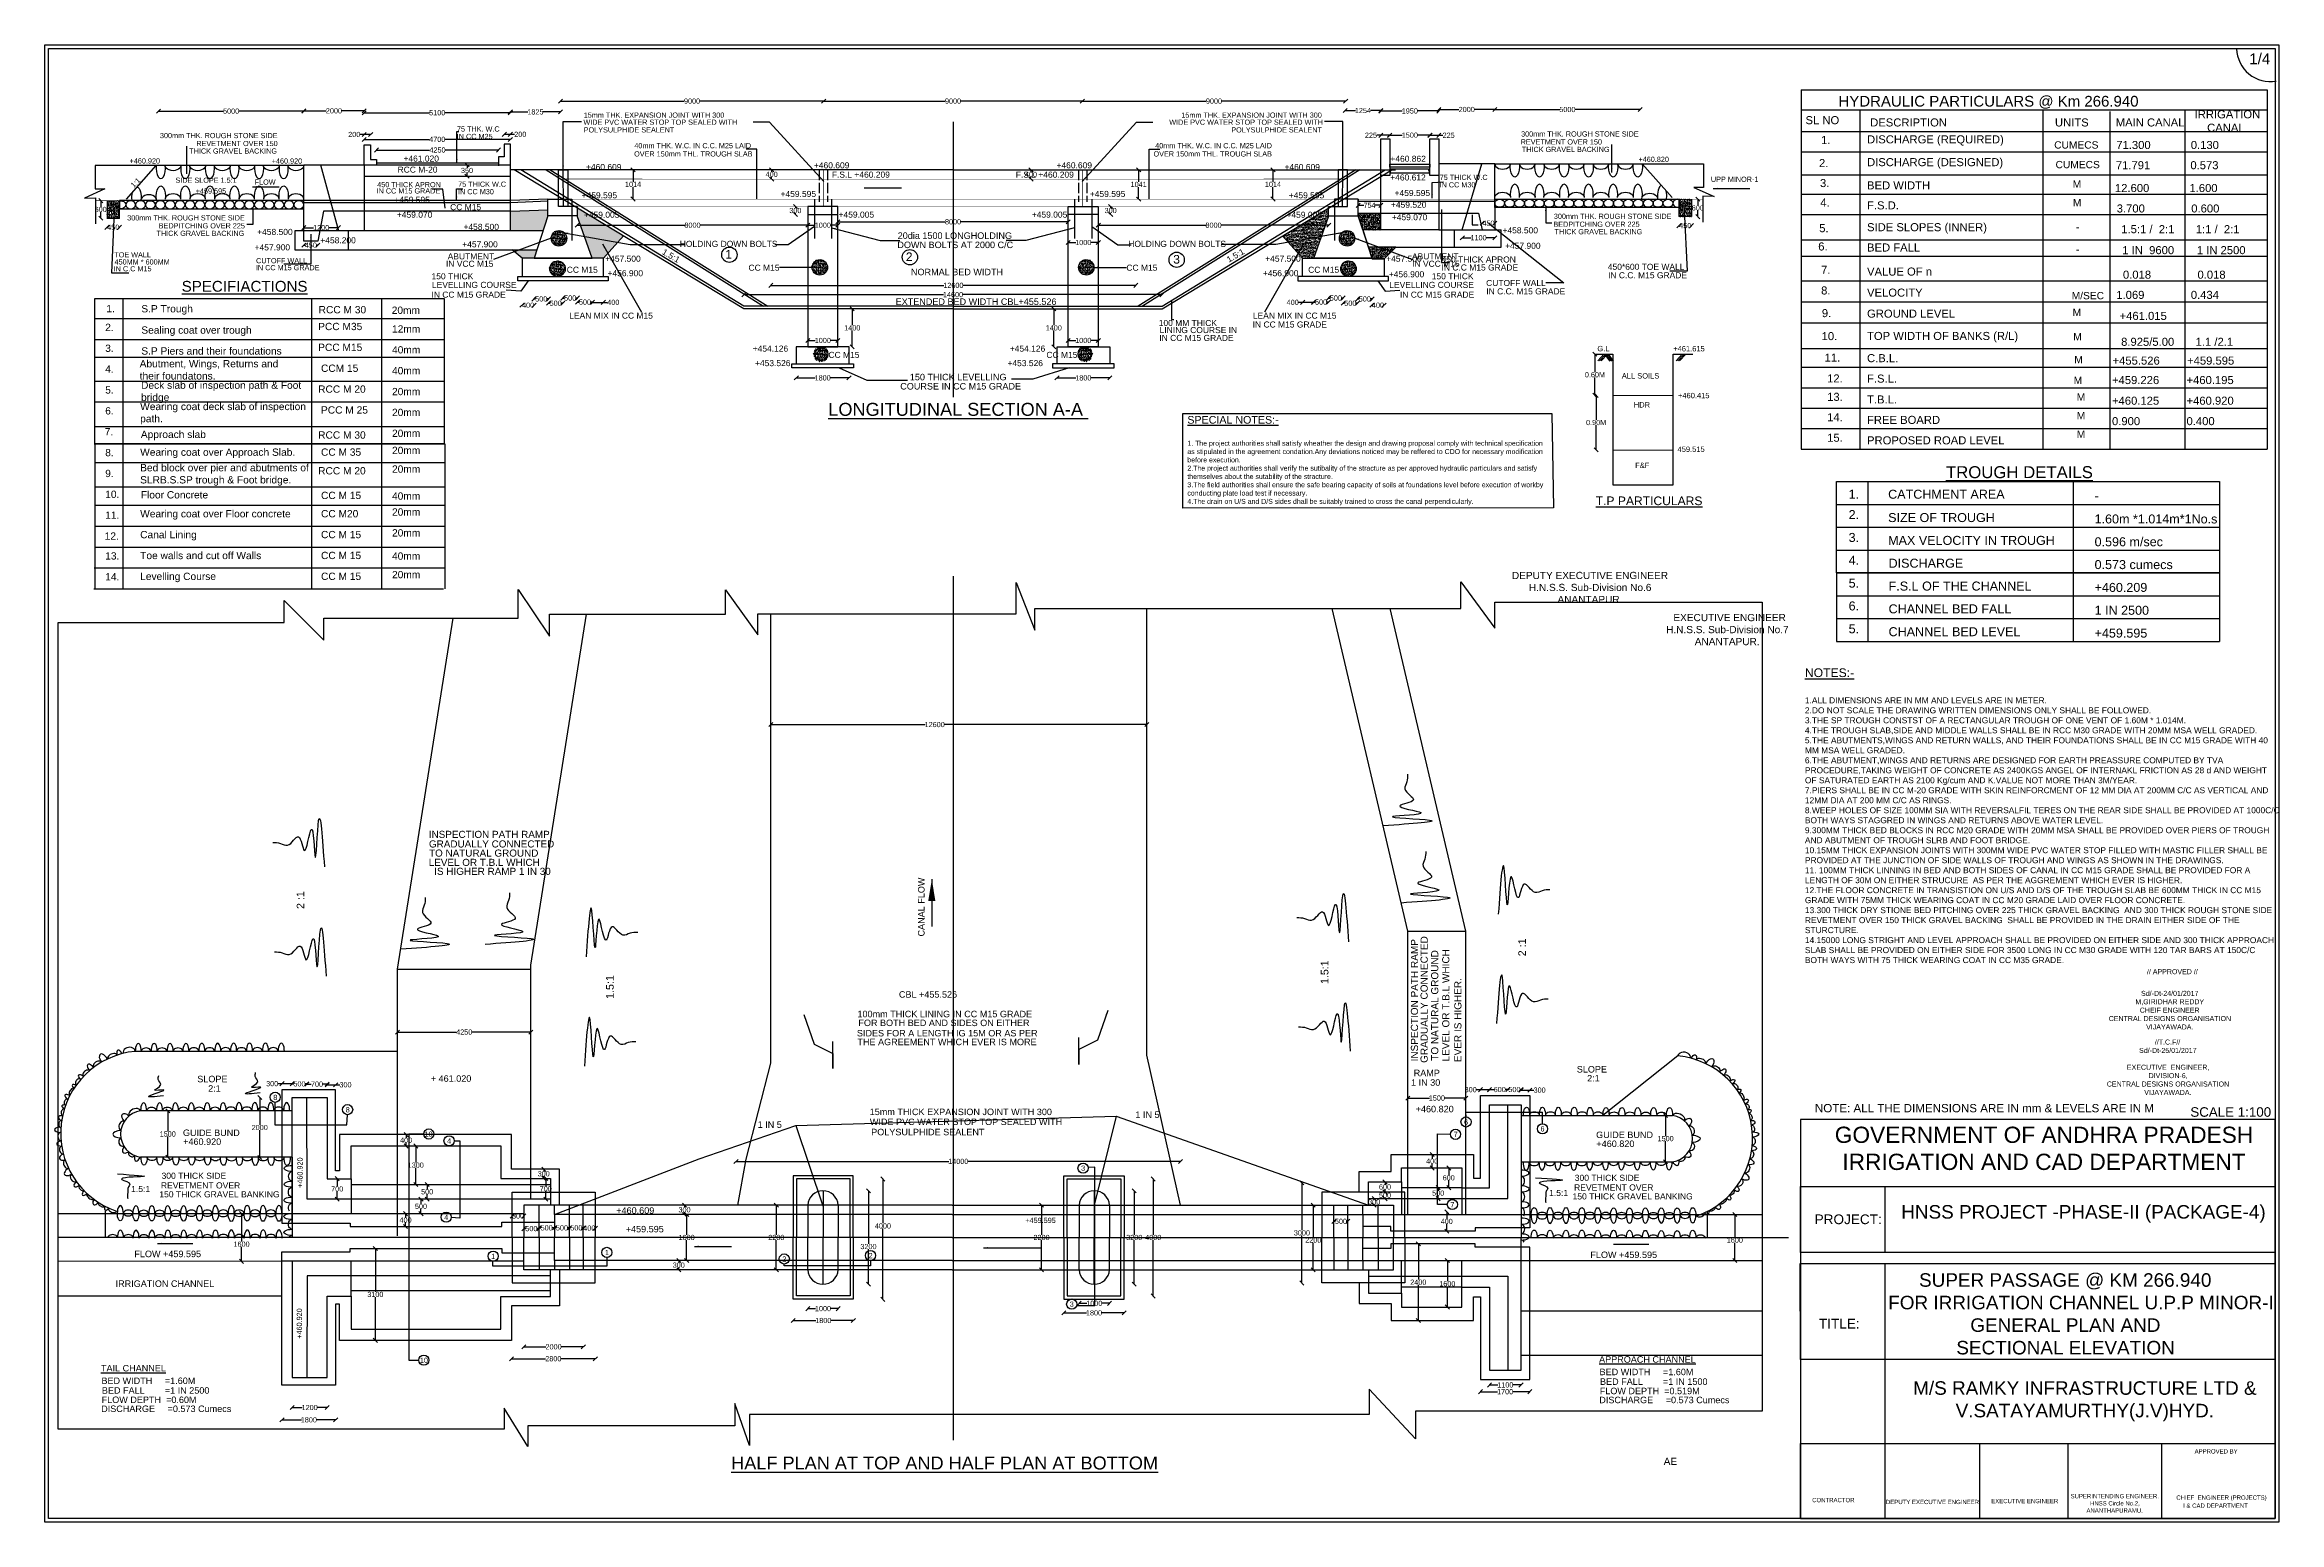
# Model space of a CAD drawing. Header units: millimetres. Extents: x 5124 to 6568637, y 2311 to 91879094.
# Drawn here: x 3470047 to 3521731, y 45927654 to 45961842 of the extents above; entities that cross this region are included whole.
import ezdxf

# ---------------------------------------------------------------- set-up
doc = ezdxf.new("R2010")
doc.units = ezdxf.units.MM
doc.header["$MEASUREMENT"] = 0
doc.linetypes.add('ACAD_ISO02W100', pattern=[15, 12, -3])
for name, color, linetype in [('DIMENSION', 7, 'Continuous'), ('DRAWING', 7, 'Continuous'), ('TEXT', 7, 'Continuous')]:
    doc.layers.add(name, color=color, linetype=linetype)
doc.styles.get("Standard").update_dxf_attribs({"font": 'arial.ttf', "height": 120})
doc.dimstyles.get("Standard").update_dxf_attribs({"dimtxt": 200, "dimasz": 110, "dimexe": 0.18, "dimexo": 0.0625, "dimgap": 0.09, "dimtad": 0, "dimtih": 1, "dimtoh": 1, "dimdec": 0, "dimzin": 0, "dimdsep": 46, "dimtxsty": 'Standard', "dimblk": 'OBLIQUE', "dimcen": 0.09, "dimse1": 1, "dimse2": 1, "dimadec": 0, "dimazin": 0, "dimtfac": 1, "dimtdec": 0, "dimtofl": 0, "dimtmove": 0, "dimatfit": 3, "dimfxl": 1, "dimtolj": 1, "dimtzin": 0, "dimarcsym": 0})
pattern_1 = [(50, (0, 0), (71.72601826, -6.2752135), [7.5, -82.5]), (355, (0, 0), (-13.87513336, 75.21921337), [6, -66]), (100.4514, (5.98, -0.52), (57.85093817, 68.94395421), [6.374019, -70.1142112]), (46.1842, (0, 20), (106.72410486, -16.55190143), [11.25, -123.75]), (96.6356, (8.89, 18.62), (93.46627055, 97.4117871), [9.5610288, -105.1713]), (351.1842, (0, 20), (93.46619451, 97.4118601), [9, -99]), (21, (10, 15), (59.69070521, -40.26188907), [7.5, -82.5]), (326, (10, 15), (24.33153319, 72.5150045), [6, -66]), (71.4514, (14.974, 11.645), (84.02226286, 32.25304967), [6.374019, -70.1142112]), (37.5, (0, 0), (1.215985532, 33.289385383), [0, -65.2, 0, -67, 0, -66.25]), (7.5, (0, 0), (26.306953744, 39.441171188), [0, -38.2, 0, -63.7, 0, -25.25]), (327.5, (-22.3, 0), (53.382243617, -2.255487173), [0, -25, 0, -78, 0, -103.5]), (317.5, (-32.3, 0), (58.318616934, 10.010498233), [0, -32.5, 0, -51.8, 0, -73.5])]
pattern_2 = [(50, (-73310.5, -2821.5), (71.72601826, -6.2752135), [7.5, -82.5]), (355, (-73310.5, -2821.5), (-13.87513336, 75.21921337), [6, -66]), (100.4514, (-73304.52, -2822.02), (57.85093817, 68.94395421), [6.374019, -70.1142112]), (46.1842, (-73310.5, -2801.5), (106.72410486, -16.55190143), [11.25, -123.75]), (96.6356, (-73301.61, -2802.88), (93.46627055, 97.4117871), [9.5610288, -105.1713]), (351.1842, (-73310.5, -2801.5), (93.46619451, 97.4118601), [9, -99]), (21, (-73300.5, -2806.5), (59.69070521, -40.26188907), [7.5, -82.5]), (326, (-73300.5, -2806.5), (24.33153319, 72.5150045), [6, -66]), (71.4514, (-73295.526, -2809.855), (84.02226286, 32.25304967), [6.374019, -70.1142112]), (37.5, (-73310.5, -2821.5), (1.215985532, 33.289385383), [0, -65.2, 0, -67, 0, -66.25]), (7.5, (-73310.5, -2821.5), (26.306953744, 39.441171188), [0, -38.2, 0, -63.7, 0, -25.25]), (327.5, (-73332.8, -2821.5), (53.382243617, -2.255487173), [0, -25, 0, -78, 0, -103.5]), (317.5, (-73342.8, -2821.5), (58.318616934, 10.010498233), [0, -32.5, 0, -51.8, 0, -73.5])]

msp = doc.modelspace()

# ---------------------------------------------------------------- texts
at = {"layer": 'DRAWING'}
for s, height, p in [('300mm THK. ROUGH STONE SIDE', 120, (3472712.5, 45959679.4)), ('75 THK. W.C', 120, (3479582, 45959832.5)), ('IN CC M25', 120, (3479578.1, 45959658.7)), ('300mm THK. ROUGH STONE SIDE', 120, (3504195, 45959716.5)), ('+460.920', 120, (3472010.2, 45959092.5)), ('THICK GRAVEL BACKING', 120, (3473390.1, 45959321.6)), ('REVETMENT OVER 150', 120, (3473554.1, 45959495.5)), ('+460.920', 120, (3475298.1, 45959090)), ('+460.862', 140, (3501171.4, 45959132.3)), ('REVETMENT OVER 150', 120, (3504184.4, 45959532.6)), ('THICK GRAVEL BACKING', 120, (3504211.1, 45959358.7)), ('+460.820', 120, (3506910, 45959129.6)), ('SIDE SLOPE 1.5:1', 120, (3473071.7, 45958646)), ('FLOW', 120, (3474903.2, 45958603)), ('+460.612', 140, (3501168.4, 45958699.8)), ('75 THICK W.C', 120, (3502312.7, 45958712.8)), ('UPP MINOR-1', 120, (3508584.4, 45958668.1)), ('+459.595', 120, (3473540.2, 45958397)), ('+459.520', 140, (3501184.4, 45958069.3)), ('+459.595', 140, (3501268.2, 45958340.3)), ('IN CC M30', 120, (3502309.4, 45958539.9)), ('300mm THK. ROUGH STONE SIDE', 120, (3471955.1, 45957775.1)), ('BEDPITCHING OVER 225', 120, (3472684.4, 45957591.2)), ('+459.070', 140, (3501204.4, 45957780.3)), ('BEDPITCHING OVER 225', 120, (3504941.8, 45957628.3)), ('300mm THK. ROUGH STONE SIDE', 120, (3504952.4, 45957812.2)), ('THICK GRAVEL BACKING', 120, (3472632.7, 45957417.3)), ('THICK GRAVEL BACKING', 120, (3504968.5, 45957454.4)), ('IN C.C M15', 120, (3471643, 45956597.4)), ('TOE WALL', 120, (3471656.6, 45956920.4)), ('450MM * 600MM', 120, (3471662.4, 45956755.4)), ('CUTOFF WALL', 120, (3474935.4, 45956783.9)), ('IN CC M15 GRADE', 120, (3474931.2, 45956623)), ('TO NATURAL GROUND', 163.791, (3478936.4, 45943056.5)), ('GRADUALLY CONNECTED', 163.791, (3478934.4, 45943267.7)), ('INSPECTION PATH RAMP', 163.791, (3478930.9, 45943489.5)), ('LEVEL OR T.B.L WHICH', 163.791, (3478929, 45942841.3)), ('  IS HIGHER RAMP 1 IN 30', 163.791, (3478929.8, 45942634.4)), ('CBL +455.526', 150, (3489804, 45939792.9)), ('SIDES FOR A LENGTH IG 15M OR AS PER', 150, (3488832.2, 45938896.2)), ('100mm THICK LINING IN CC M15 GRADE', 150, (3488845.4, 45939339.5)), ('FOR BOTH BED AND SIDES ON EITHER', 150, (3488866.8, 45939135)), ('THE AGREEMENT WHICH EVER IS MORE', 150, (3488844.6, 45938693.3)), ('+ 461.020', 150, (3478976.7, 45937846.6)), ('RAMP', 150, (3501710.9, 45937975.7)), ('SLOPE', 150, (3505482.6, 45938061.1)), ('2:1', 150, (3505722.1, 45937854.1)), ('SLOPE', 150, (3473576.3, 45937835.8)), ('2:1', 150, (3473828.4, 45937617.1)), ('8', 120, (3475334.3, 45937426.2)), ('1 IN 30', 150, (3501650.1, 45937754.8)), ('8', 120, (3477008.3, 45937139.7)), ('WIDE PVC WATER STOP TOP SEALED WITH', 150, (3489132.3, 45936845)), ('15mm THICK EXPANSION JOINT WITH 300', 150, (3489128.8, 45937075.4)), ('1 IN 5', 150, (3495273.7, 45937010.1)), (' +460.820', 150, (3501697.9, 45937141.2)), ('6', 120, (3502875.4, 45936855)), ('GUIDE BUND', 150, (3473243.9, 45936592.5)), ('+460.920', 150, (3473250, 45936386.2)), ('10', 120, (3478832.2, 45936576.2)), ('4', 120, (3479354.7, 45936417.7)), ('1 IN 5', 150, (3486536.8, 45936780.5)), ('POLYSULPHIDE SEALENT', 150, (3489163, 45936609.2)), ('7', 120, (3502633.8, 45936568.7)), ('6', 120, (3504642.6, 45936696.3)), ('GUIDE BUND', 150, (3505929.9, 45936544.4)), ('+460.820', 150, (3505936, 45936338.1)), ('3', 120, (3494017.7, 45935787.7)), (' +460.609', 150, (3483208.4, 45934793.2)), ('7', 120, (3502559.4, 45934944.5)), ('4', 120, (3479288.2, 45934650.7)), (' +459.595', 150, (3483427.8, 45934362.6)), ('+459.595', 120, (3492728.2, 45934580.7)), ('FLOW +459.595', 150, (3472120.8, 45933788.6)), ('1', 120, (3480373.2, 45933748.2)), ('1', 120, (3483005.2, 45933836.7)), ('2', 120, (3489103.2, 45933765.2)), ('FLOW +459.595', 150, (3505796.9, 45933768.7)), ('2', 120, (3487107.7, 45933685.2)), ('IRRIGATION CHANNEL', 150, (3471686.9, 45933101.2)), ('3', 120, (3493755.3, 45932641.2)), ('%%UTAIL CHANNEL', 150, (3471348.7, 45931144.6)), ('10', 120, (3478724.2, 45931343.2)), ('%%UAPPROACH CHANNEL', 150, (3505998.7, 45931348.1)), ('BED WIDTH     =1.60M', 150, (3471359.4, 45930854.6)), ('BED FALL        =1 IN 2500', 150, (3471369.9, 45930630.9)), ('BED WIDTH     =1.60M', 150, (3506009.4, 45931058.1)), ('FLOW DEPTH  =0.519M', 150, (3506014.2, 45930618)), ('BED FALL        =1 IN 1500', 150, (3506019.9, 45930834.4)), ('DISCHARGE     =0.573 Cumecs', 150, (3471353.2, 45930206.3)), ('FLOW DEPTH  =0.60M', 150, (3471364.2, 45930414.5)), ('DISCHARGE     =0.573 Cumecs', 150, (3506003.2, 45930409.9))]:
    msp.add_text(s, height=height, dxfattribs=at).set_placement(p)
for s, height, rotation, p in [('1:1', 120, 44.45847, (3472107.5, 45958524.1)), ('2 :1', 176.44, 90, (3476052.1, 45941844.2)), ('CANAL FLOW', 150, 90, (3490396.7, 45941208.9)), ('INSPECTION PATH RAMP', 165.713, 90, (3501810.8, 45938318.5)), ('GRADUALLY CONNECTED', 165.713, 90, (3502034.3, 45938283.9)), ('2 :1', 176.44, 90, (3504306.1, 45940750.7)), ('1.5:1', 176.44, 90, (3499738.8, 45940108.2)), ('TO NATURAL GROUND', 165.713, 90, (3502279.5, 45938333.2)), ('LEVEL OR T.B.L WHICH', 165.713, 90, (3502535.4, 45938317.5)), ('1.5:1', 176.44, 90, (3483207.3, 45939764.8)), ('EVER IS HIGHER.', 165.713, 90, (3502815.1, 45938302.5)), ('+460.920', 120, 90, (3476012, 45935392.3)), ('+460.920', 120, 90, (3475996.4, 45931901.1))]:
    msp.add_text(s, height=height, rotation=rotation, dxfattribs=at).set_placement(p)
at = {"layer": 'DRAWING', "char_height": 169.08, "attachment_point": 1}
for s, insert, width in [('CUMECS', (3516524.5, 45959607.1), 1049.458), ('M \\P', (3516957.3, 45958272.5), 169.662), ('M \\P', (3516965.6, 45955169.2), 169.662), ('M \\P', (3516975, 45954163.6), 169.662)]:
    msp.add_mtext(s, dxfattribs=dict(at, insert=insert, width=width))
at = {"layer": 'TEXT'}
for s, height, p in [('1/4', 250, (3521036.5, 45961390.4)), ('15mm THK. EXPANSION JOINT WITH 300', 120, (3482514.4, 45960152.2)), ('15mm THK. EXPANSION JOINT WITH 300', 120, (3496335.4, 45960152.2)), ('WIDE PVC WATER STOP TOP SEALED WITH', 120, (3482507.5, 45959988.7)), ('POLYSULPHIDE SEALENT', 120, (3482513.7, 45959811)), ('WIDE PVC WATER STOP TOP SEALED WITH', 120, (3496056.9, 45959988.7)), ('POLYSULPHIDE SEALENT', 120, (3497491.5, 45959811)), ('+461.020', 140, (3478345, 45959137)), ('OVER 150mm THL. TROUGH SLAB', 120, (3483680, 45959255.1)), ('40mm THK. W.C. IN C.C. M25 LAID', 120, (3483685, 45959445.2)), ('OVER 150mm THL. TROUGH SLAB', 120, (3495693.1, 45959255.1)), ('40mm THK. W.C. IN C.C. M25 LAID', 120, (3495731.6, 45959445.2)), ('450 THICK APRON', 120, (3477738.2, 45958544.5)), ('RCC M-20', 140, (3478208.9, 45958881.1)), ('75 THICK W.C', 120, (3479609.9, 45958554.2)), ('+460.609', 140, (3482566.4, 45958942.1)), ('+460.609', 140, (3487837.9, 45958980.6)), ('F.S.L +460.209', 140, (3488252.9, 45958765.1)), ('F.S.L +460.209', 140, (3492507.7, 45958765.1)), ('+460.609', 140, (3493449.6, 45958980.6)), ('+460.609', 140, (3498721.1, 45958942.1)), ('IN CC M15 GRADE', 120, (3477722.9, 45958399)), ('+459.595', 140, (3478135, 45958183.5)), ('CC M15', 140, (3479424.8, 45958013.1)), ('IN CC M30', 120, (3479606.7, 45958381.3)), ('+459.595', 140, (3482465.9, 45958287.6)), ('+459.595', 140, (3487066.4, 45958319.1)), ('+459.595', 140, (3494220.3, 45958319.1)), ('+459.595', 140, (3498820.8, 45958287.6)), ('+459.070', 140, (3478192.4, 45957839.1)), ('+458.500', 140, (3479733.2, 45957556.9)), ('+459.005', 140, (3482518.9, 45957836.6)), ('+459.005', 140, (3488408.9, 45957840.6)), ('+459.005', 140, (3492877.8, 45957840.6)), ('+459.005', 140, (3498767.8, 45957836.6)), ('+457.900', 140, (3474901.7, 45957081.7)), ('+458.500', 140, (3474961.2, 45957440.2)), ('+458.200', 140, (3476421.9, 45957246.1)), ('+457.900', 140, (3479704.9, 45957154.1)), ('HOLDING DOWN BOLTS', 140, (3484735.5, 45957164)), ('DOWN BOLTS AT 2000 C/C', 150, (3489768.8, 45957135.3)), ('20dia 1500 LONGHOLDING', 150, (3489776, 45957348.5)), ('HOLDING DOWN BOLTS', 140, (3495109.7, 45957164)), ('+458.500', 140, (3503764.9, 45957477.3)), ('+457.900', 140, (3503824.4, 45957118.8)), ('IN VCC M15', 140, (3479328.2, 45956702.9)), ('ABUTMENT', 140, (3479367.9, 45956874.6)), ('CC M15', 140, (3482121.9, 45956564.1)), ('+457.500', 140, (3483011.4, 45956821.6)), ('+456.900', 140, (3483064.9, 45956485.1)), ('1', 200, (3485788.2, 45956892.9)), ('CC M15', 140, (3486325.8, 45956611.6)), ('2', 200, (3489964.1, 45956835.3)), ('NORMAL BED WIDTH', 150, (3490082.9, 45956507.4)), ('CC M15', 140, (3495066, 45956611.6)), ('3', 200, (3496149.3, 45956775.9)), ('+456.900', 140, (3498223.4, 45956485.1)), ('+457.500', 140, (3498276.9, 45956821.6)), ('CC M15', 140, (3499269.9, 45956564.1)), ('+457.500', 140, (3501074.5, 45956819)), ('+456.900', 140, (3501134, 45956460.5)), ('ABUTMENT', 140, (3501671.5, 45956874.6)), ('IN VCC M15', 140, (3501674.7, 45956702.9)), ('450 THICK APRON ', 140, (3502356.5, 45956802)), ('IN C.C M15 GRADE', 140, (3502354.5, 45956616.9)), ('450*600 TOE WALL', 140, (3506200.8, 45956632.3)), ('150 THICK', 140, (3478994.2, 45956413.9)), ('IN CC M15 GRADE', 140, (3478993.1, 45955989.1)), ('LEVELLING COURSE', 140, (3479004.3, 45956214.9)), ('LEVELLING COURSE', 140, (3501146.4, 45956214.9)), ('IN CC M15 GRADE', 140, (3501393.1, 45955989.1)), ('150 THICK', 140, (3502128.5, 45956413.9)), ('CUTOFF WALL', 140, (3503385.5, 45956259)), ('IN C.C. M15 GRADE', 140, (3503390.7, 45956064.3)), ('IN C.C. M15 GRADE', 140, (3506206, 45956437.6)), ('LEAN MIX IN CC M15', 140, (3482179.6, 45955503.4)), ('EXTENDED BED WIDTH CBL+455.526', 150, (3489729.1, 45955821.2)), ('LEAN MIX IN CC M15', 140, (3497990.4, 45955503.4)), ('100 MM THICK', 140, (3495813.3, 45955333.2)), ('IN CC M15 GRADE', 140, (3495828.3, 45954987.7)), ('LINING COURSE IN', 140, (3495834.5, 45955168.6)), ('IN CC M15 GRADE', 140, (3497987.3, 45955297.7)), ('+454.126', 140, (3486422, 45954740.5)), ('+453.526', 140, (3486475.5, 45954404)), ('CC M15', 140, (3488175.5, 45954594.6)), ('+453.526', 140, (3492314.8, 45954404)), ('+454.126', 140, (3492368.3, 45954740.5)), ('CC M15', 140, (3493216.3, 45954594.6)), ('G.L', 124.19, (3505958.6, 45954748.7)), ('+461.615', 124.19, (3507713.2, 45954746.1)), ('COURSE IN CC M15 GRADE', 150, (3489835, 45953863.5)), (' 150 THICK LEVELLING ', 150, (3489999.2, 45954076.7)), ('ALL SOILS', 124.19, (3506523.9, 45954117.7)), ('%%ULONGITUDINAL SECTION A-A ', 300, (3488171.2, 45953254.8)), ('HDR', 124.19, (3506801, 45953447.1)), ('+460.415', 124.19, (3507823.6, 45953661.8)), ('459.515', 124.19, (3507813.1, 45952419.3)), ('F&F', 124.19, (3506834.1, 45952048.3)), ('%%UT.P PARTICULARS', 200, (3505920.8, 45951188.4)), ('// APPROVED //', 116.463, (3518669.8, 45940336.5)), ('SCALE 1:100', 220.852, (3519672.9, 45937037.2)), ('1.5:1', 141.64, (3472046.4, 45935294.8)), ('REVETMENT OVER ', 141.64, (3472733.6, 45935378.6)), ('300 THICK SIDE', 141.64, (3472749.4, 45935601.4)), ('REVETMENT OVER ', 141.64, (3505419.6, 45935330.5)), ('300 THICK SIDE', 141.64, (3505435.4, 45935553.2)), ('150 THICK GRAVEL BANKING', 141.64, (3472698.2, 45935172.4)), ('1.5:1', 141.64, (3504841.9, 45935204.2)), ('150 THICK GRAVEL BANKING', 141.64, (3505384.2, 45935124.2)), ('APPROVED BY', 99.362, (3519772.6, 45929246.1)), ('%%UHALF PLAN AT TOP AND HALF PLAN AT BOTTOM', 300, (3485924.3, 45928876.5)), ('AE ', 166.74, (3507492.9, 45928981.3)), ('CONTRACTOR', 99.36, (3510927.2, 45928119.2)), ('I & CAD DEPARTMENT', 99.362, (3519507.4, 45927990.3))]:
    msp.add_text(s, height=height, dxfattribs=at).set_placement(p)
for rotation, p in [(30.05776, (3497435.4, 45956796.3)), (329.94224, (3484311.7, 45957006.9))]:
    msp.add_text('1.5:1', height=140, rotation=rotation, dxfattribs=at).set_placement(p)
at = {"layer": 'TEXT', "attachment_point": 1}
for s, insert, char_height, width in [('\\PHYDRAULIC PARTICULARS @ Km 266.940', (3511535.3, 45961071.4), 248.151, 10553.642), (' IRRIGATION\\P     CANAL\\P', (3519700.6, 45960324.2), 186.113, 1645.999), (' SL NO', (3510701.1, 45960188.4), 186.11, 1372.289), ('1.', (3511132.3, 45959728.8), 186.11, 274.747), ('DISCHARGE (REQUIRED)', (3512195.8, 45959744.2), 186.113, 5189.493), (' DESCRIPTION ', (3512195.8, 45960135.8), 186.113, 3171.882), ('UNITS', (3516542.2, 45960135.8), 186.11, 1235.203), ('MAIN CANAL  ^I', (3517948.5, 45960135.8), 186.113, 5202.165), ('2.', (3511084.6, 45959195.9), 186.11, 274.747), ('DISCHARGE (DESIGNED)', (3512195.8, 45959217.2), 186.113, 5165.739), ('71.300 ', (3517960.2, 45959614.4), 186.11, 1024.334), ('0.130', (3519683.6, 45959614.4), 186.11, 1024.334), ('3.', (3511107.9, 45958733.3), 186.11, 274.747), ('BED WIDTH', (3512195.8, 45958680), 186.11, 2349.324), ('  \\PCUMECS \\P ', (3516556.5, 45959434.3), 169.08, 1054.794), ('M ', (3516952.4, 45958700.3), 169.08, 198.828), ('\\P71.791', (3517951.2, 45959456.8), 186.11, 1267.331), ('\\P0.573', (3519674.6, 45959456.8), 186.11, 1267.331), ('4.', (3511114.6, 45958283.3), 186.11, 274.747), ('F.S.D.', (3512195.8, 45958217), 186.11, 1147.124), ('12.600', (3517929.3, 45958618.3), 186.11, 677.871), ('3.700 ', (3517971, 45958145.4), 186.11, 851.103), ('1.600', (3519652.7, 45958618.3), 186.11, 677.871), ('0.600', (3519694.4, 45958145.4), 186.11, 851.103), ('5.', (3511089.7, 45957689.3), 186.11, 274.747), ('SIDE SLOPES (INNER)', (3512195.8, 45957712.3), 186.113, 18914.814), ('1.5:1 /  2:1', (3518076.5, 45957666.2), 186.113, 1871.952), ('1:1 /  2:1', (3519799.9, 45957666.2), 186.11, 1363.867), ('6.', (3511067, 45957266.9), 186.11, 274.747), ('BED FALL', (3512195.8, 45957242.7), 186.11, 1986.92), ('-', (3517026.7, 45957706.4), 169.1, 198.828), ('1 IN  9600', (3518099.9, 45957181), 186.11, 1301.901), ('1 IN 2500', (3519823.3, 45957181), 186.11, 1301.901), ('7.', (3511133.6, 45956727.3), 186.11, 274.747), ('VALUE OF n', (3512195.8, 45956685.2), 186.11, 2456.743), ('-', (3517026.7, 45957190.8), 169.1, 198.828), (' 0.018 \\P', (3518042.7, 45956613.5), 186.11, 852.319), (' 0.018 \\P', (3519766.1, 45956613.5), 186.11, 852.319), ('{\\LSPECIFIACTIONS}', (3473215.8, 45956376.6), 250, 2023.054), ('8.', (3511133.6, 45956248.5), 186.11, 274.747), ('VELOCITY', (3512195.8, 45956198.7), 186.11, 2123.978), ('M/SEC', (3516929.3, 45956120.8), 169.08, 733.413), ('1.069', (3517961.3, 45956146.4), 186.11, 851.863), ('0.434', (3519684.7, 45956146.4), 186.11, 851.863), ('1.', (3471473, 45955819.4), 168.56, 280.486), ('S.P Trough ', (3472282.4, 45955816.3), 168.561, 4734.114), ('RCC M 30', (3476382.6, 45955794.7), 168.56, 1323.957), ('20mm', (3478073.1, 45955782), 168.56, 1010.981), ('9.', (3511151.4, 45955724.3), 186.11, 274.747), ('GROUND LEVEL', (3512195.8, 45955712.3), 186.113, 4884.417), ('M ', (3516951, 45955732.7), 169.08, 198.828), ('+461.015', (3518037.4, 45955659.8), 186.11, 851.103), ('2.', (3471446.9, 45955385.5), 168.56, 280.486), ('Sealing coat over trough', (3472282.4, 45955323.1), 168.561, 4247.72), ('PCC M35', (3476372, 45955406.3), 168.56, 1010.981), ('12mm', (3478080.4, 45955349.1), 168.56, 1010.981), ('10.', (3511145.6, 45955192.1), 186.11, 274.747), ('TOP WIDTH OF BANKS (R/L)', (3512195.8, 45955196.1), 186.113, 5762.53), ('8.925/5.00 ', (3518072.3, 45955060.9), 186.113, 1543.878), ('1.1 /2.1', (3519795.6, 45955060.9), 186.11, 1543.878), ('3.', (3471446.9, 45954902.7), 168.56, 280.486), ('Abutment, Wings, Returns and their foundatons.', (3472244.1, 45954544.6), 168.561, 3717.47), ('S.P Piers and their foundations', (3472282.4, 45954840.3), 168.561, 4052.81), ('PCC M15', (3476372, 45954923.5), 168.56, 1010.981), ('40mm', (3478080.4, 45954866.3), 168.56, 1010.981), ('11.', (3511214.7, 45954693.7), 186.11, 274.747), ('C.B.L.', (3512195.8, 45954682.4), 186.11, 1137.455), ('M ', (3516990.3, 45954642), 169.08, 198.828), ('+455.526', (3517874.5, 45954625.3), 186.11, 1380.228), ('+459.595', (3519597.9, 45954625.3), 186.11, 1380.228), ('4.', (3471446.9, 45954419.9), 168.56, 280.486), ('Deck slab of inspection path & Foot bridge ', (3472275.6, 45954048.3), 168.561, 4052.81), (' CCM 15', (3476372, 45954440.7), 168.56, 1010.981), ('40mm', (3478080.4, 45954383.5), 168.56, 1010.981), ('12.', (3511272.2, 45954212.5), 186.11, 274.747), ('F.S.L.', (3512195.8, 45954209.4), 186.11, 1075.653), ('\\P+459.226', (3517861.5, 45954485.8), 186.11, 2649.038), ('\\P+460.195', (3519584.9, 45954485.8), 186.11, 2649.038), ('5.', (3471446.9, 45953937.1), 168.56, 280.486), ('Wearing coat deck slab of inspection path.', (3472255.4, 45953555.4), 168.561, 4132.633), ('RCC M 20', (3476372, 45953957.9), 168.56, 1307.555), ('20mm', (3478080.4, 45953900.7), 168.56, 1010.981), ('13.', (3511273.1, 45953787.4), 186.11, 274.747), ('T.B.L.', (3512195.8, 45953726.3), 186.11, 1100.878), ('M ', (3517045.9, 45953773.5), 169.08, 340.086), ('+460.125', (3517861.5, 45953697.8), 186.11, 3368.717), ('+460.920', (3519584.9, 45953697.8), 186.11, 3368.717), ('6.', (3471446.9, 45953454.2), 168.56, 280.486), (' PCC M 25', (3476372, 45953475.1), 168.56, 1241.638), ('20mm', (3478080.4, 45953417.9), 168.56, 1010.981), ('{\\H1.5329x;\\LSPECIAL NOTES:-\\P\\H0.94498x;\\P\\pt2420.1;}1. The project authorities shall satisfy wheather the design and drawing proposal comply with technical specification as stipulated in the agreement condation.Any deviations noticed may be reffered to CDO for necessary modification before execution.\\P2.The project authorities shall verify the sutibality of the stracture as per approved hydraulic particulars and satisfy themselves about the sutability of the stracture.\\P3.The field authorities shall ensure the safe bearing capacity of soils at foundations level before execution of workby conducting plate load test if necessary.\\P\\ptz;4.The drain on U/S and D/S sides dhall be suitably trained to cross the canal perpendicularly.{\\H1.5329x;\\L\\P\\H0.94498x;\\P}', (3496475.4, 45953250.8), 115.2441, 8410.666), ('14.', (3511273.1, 45953314.5), 186.11, 274.747), ('FREE BOARD', (3512195.8, 45953253.4), 186.11, 2823.43), ('M ', (3517045.9, 45953343.9), 169.08, 340.086), ('0.900', (3517861.5, 45953224.9), 186.11, 1380.228), ('0.400', (3519584.9, 45953224.9), 186.11, 1380.228), ('7.', (3471435, 45952971.4), 168.56, 280.486), ('8.', (3471446.9, 45952488.6), 168.56, 280.486), ('Wearing coat over Approach Slab.', (3472255.4, 45952498.2), 168.561, 4361.252), ('Approach slab', (3472270.5, 45952909.1), 168.561, 4052.81), ('\\pt337.12;RCC M 30', (3476372, 45952895.6), 168.561, 1422.781), ('\\pt337.12; CC M 35', (3476372, 45952499.5), 168.561, 1422.781), ('20mm', (3478080.4, 45952935.1), 168.56, 1010.981), ('20mm', (3478080.4, 45952539), 168.56, 1010.981), ('15.', (3511273.1, 45952841.5), 186.11, 274.747), ('PROPOSED ROAD LEVEL', (3512195.8, 45952780.5), 186.113, 3641.407), ('M ', (3517045.9, 45952914.3), 169.08, 340.086), ('9.', (3471446.9, 45952005.8), 168.56, 280.486), ('Bed block over pier and abutments of \\PSLRB.S.SP trough & Foot bridge.', (3472255.4, 45952139.7), 168.561, 4361.252), ('\\pt337.12;RCC M 20', (3476372, 45952068), 168.561, 1422.781), ('20mm', (3478080.4, 45952107.5), 168.56, 1010.981), ('10.', (3471446.9, 45951523), 168.56, 280.486), ('Floor Concrete', (3472270.5, 45951511.7), 168.561, 4052.81), ('\\pt337.12; CC M 15', (3476372, 45951498.2), 168.561, 1422.781), ('40mm', (3478080.4, 45951483.2), 168.56, 1010.981), ('1.', (3511769.2, 45951547.9), 207.86, 306.856), ('CATCHMENT AREA', (3512684.1, 45951544.5), 207.864, 3343.447), ('11.', (3471446.9, 45951040.2), 168.56, 280.486), ('Wearing coat over Floor concrete', (3472255.4, 45951073.3), 168.561, 4361.252), ('\\pt337.12; CC M20', (3476372, 45951074.6), 168.561, 1422.781), ('20mm', (3478080.4, 45951114.1), 168.56, 1010.981), ('2.', (3511770.1, 45951073.1), 207.86, 306.856), ('SIZE OF TROUGH', (3512684.1, 45951004.9), 207.864, 2487.117), ('\\P-', (3517458.8, 45951853.2), 207.9, 2958.629), ('1.60m *1.014m*1No.s', (3517458.8, 45950973.1), 207.864, 3762.417), ('12.', (3471435, 45950557.4), 168.56, 280.486), ('Canal Lining ', (3472255.4, 45950590.5), 168.561, 4361.252), ('\\pt337.12; CC M 15', (3476372, 45950591.8), 168.561, 1422.781), ('20mm', (3478080.4, 45950631.3), 168.56, 1010.981), ('3.', (3511770.1, 45950544.9), 207.86, 306.856), ('MAX VELOCITY IN TROUGH', (3512684.1, 45950476.7), 207.864, 4433.843), ('0.596 m/sec', (3517458.8, 45950444.9), 207.864, 2753.778), ('13.', (3471446.9, 45950098.2), 168.56, 280.486), ('Toe walls and cut off Walls ', (3472255.4, 45950107.7), 168.561, 4361.252), ('\\pt337.12; CC M 15', (3476372, 45950109), 168.561, 1422.781), ('40mm', (3478080.4, 45950094), 168.56, 1010.981), ('4.', (3511770.1, 45950016.7), 207.86, 306.856), ('DISCHARGE', (3512693.9, 45949948.5), 207.86, 4066.975), ('0.573 cumecs', (3517458.8, 45949916.7), 207.864, 2617.193), ('14.', (3471446.9, 45949615.4), 168.56, 280.486), ('Levelling Course', (3472255.4, 45949624.9), 168.561, 4361.252), ('\\pt337.12; CC M 15', (3476372, 45949626.2), 168.561, 1422.781), ('20mm', (3478080.4, 45949665.7), 168.56, 1010.981), ('\\pi1063.2;DEPUTY EXECUTIVE ENGINEER\\P\\pi1455.5;H.N.S.S. Sub-Division No.6 \\P\\pi2117.7;ANANTAPUR.', (3502919, 45949645.2), 166.736, 5716.547), ('5.', (3511770.1, 45949488.5), 207.86, 306.856), ('F.S.L OF THE CHANNEL', (3512693.9, 45949420.3), 207.864, 4066.975), ('+460.209', (3517458.8, 45949388.5), 207.86, 2617.193), ('6.', (3511770.1, 45948960.3), 207.86, 306.856), ('CHANNEL BED FALL', (3512693.9, 45948892.1), 207.864, 4066.975), ('1 IN 2500', (3517458.8, 45948860.3), 207.86, 2617.193), ('\\pi1494.2;  EXECUTIVE ENGINEER\\P\\pi1455.4;H.N.S.S. Sub-Division No.7\\P\\pi2117.7;ANANTAPUR.', (3506093.2, 45948670.7), 166.736, 5716.547), ('5.', (3511770.1, 45948432.1), 207.86, 306.856), ('CHANNEL BED LEVEL', (3512693.9, 45948363.9), 207.864, 4066.975), ('+459.595', (3517458.8, 45948332.1), 207.86, 2617.193), ('{\\H1.4486x;\\LNOTES:-\\P\\P}1.ALL DIMENSIONS ARE IN MM AND LEVELS ARE IN METER.\\P2.DO NOT SCALE THE DRAWING WRITTEN DIMENSIONS ONLY SHALL BE FOLLOWED.\\P3.THE SP TROUGH CONSTST OF A RECTANGULAR TROUGH OF ONE VENT OF 1.60M * 1.014M.\\P4.THE TROUGH SLAB,SIDE AND MIDDLE WALLS SHALL BE IN RCC M30 GRADE WITH 20MM MSA WELL GRADED.\\P5.THE ABUTMENTS,WINGS AND RETURN WALLS, AND THEIR FOUNDATIONS SHALL BE IN CC M15 GRADE WITH 40 MM MSA WELL GRADED.\\P6.THE ABUTMENT,WINGS AND RETURNS ARE DESIGNED FOR EARTH PREASSURE COMPUTED BY TVA PROCEDURE,TAKING WEIGHT OF CONCRETE AS 2400KGS ANGEL OF INTERNAKL FRICTION AS 28 d AND WEIGHT OF SATURATED EARTH AS 2100 Kg/cum AND K.VALUE NOT MORE THAN 3M/YEAR.\\P7.PIERS SHALL BE IN CC M-20 GRADE WITH SKIN REINFORCMENT OF 12 MM DIA AT 200MM C/C AS VERTICAL AND 12MM DIA AT 200 MM C/C AS RINGS.\\P8.WEEP HOLES OF SIZE 100MM SIA WITH REVERSALFIL TERES ON THE REAR SIDE SHALL BE PROVIDED AT 1000C/C BOTH WAYS STAGGRED IN WINGS AND RETURNS ABOVE WATER LEVEL.\\P9.300MM THICK BED BLOCKS IN RCC M20 GRADE WITH 20MM MSA SHALL BE PROVIDED OVER PIERS OF TROUGH AND ABUTMENT OF TROUGH SLRB AND FOOT BRIDGE.\\P10.15MM THICK EXPANSION JOINTS WITH 300MM WIDE PVC WATER STOP FILLED WITH MASTIC FILLER SHALL BE PROVIDED AT THE JUNCTION OF SIDE WALLS OF TROUGH AND WINGS AS SHOWN IN THE DRAWINGS.\\P11. 100MM THICK LINNING IN BED AND BOTH SIDES OF CANAL IN CC M15 GRADE SHALL BE PROVIDED FOR A LENGTH OF 30M ON EITHER STRUCURE  AS PER THE AGGREMENT WHICH EVER IS HIGHER.\\P12.THE FLOOR CONCRETE IN TRANSISTION ON U/S AND D/S OF THE TROUGH SLAB BE 600MM THICK IN CC M15 GRADE WITH 75MM THICK WEARING COAT IN CC M20 GRADE LAID OVER FLOOR CONCRETE.\\P13.300 THICK DRY STIONE BED PITCHING OVER 225 THICK GRAVEL BACKING  AND 300 THICK ROUGH STONE SIDE REVETMENT OVER 150 THICK GRAVEL BACKING  SHALL BE PROVIDED IN THE DRAIN EITHER SIDE OF THE STURCTURE.\\P14.15000 LONG STRIGHT AND LEVEL APPROACH SHALL BE PROVIDED ON EITHER SIDE AND 300 THICK APPROACH SLAB SHALL BE PROVIDED ON EITHER SIDE FOR 3500 LONG IN CC M30 GRADE WITH 120 TAR BARS AT 150C/C BOTH WAYS WITH 75 THICK WEARING COAT IN CC M35 GRADE.', (3510759, 45947411.5), 138.6776, 10965.092), ('\\pi896.85;Sd/-Dt-24/01/2017\\P\\pi765.49;M,GIRIDHAR REDDY\\P\\pi867.81;CHEIF ENGINEER \\P\\pi150.21;CENTRAL DESIGNS ORGANISATION\\P\\pi1014.7;VIJAYAWADA. ', (3517636.4, 45939950.5), 116.463, 3108.547), ('\\pi1260.5;//T.C.F//\\P\\pi896.85;Sd/-Dt-25/01/2017\\P\\pi1554.3;\\P\\pi614.15;EXECUTIVE  ENGINEER,\\P\\pi1115.8;DIVISION-6,\\P\\pi150.21;CENTRAL DESIGNS ORGANISATION\\P\\pi1014.7;VIJAYAWADA. ', (3517592, 45938824.2), 116.463, 3108.547), ('NOTE: ALL THE DIMENSIONS ARE IN mm & LEVELS ARE IN M', (3510989.6, 45937332.3), 191.729, 7825.409), ('PROJECT:', (3510983.8, 45934777.5), 224.87, 2098.154), ('\\pi1497.1;SUPER PASSAGE @ KM 266.940\\P\\pi55.478;      FOR IRRIGATION CHANNEL U.P.P MINOR-I                         \\P\\pi2682.4;GENERAL PLAN AND \\P\\pi2358.9;SECTIONAL ELEVATION', (3511902, 45933417), 313.006, 9716.565), ('TITLE:', (3511083.2, 45932362.6), 224.87, 1219.406), ('\\pi1699.3;M/S RAMKY INFRASTRUCTURE LTD &\\P\\pi2681.9;V.SATAYAMURTHY(J.V)HYD.', (3511563.6, 45930917.6), 313.006, 11300.428), ('DEPUTY EXECUTIVE ENGINEER  ', (3512634.4, 45928174.4), 99.362, 2790.632), ('  EXECUTIVE ENGINEER  ', (3514990.7, 45928195.9), 99.362, 2790.632), ('\\pi709.97;SUPERINTENDING ENGINEER.\\P\\pi1159.8;HNSS Circle No.2,\\P\\pi1077.1;ANANTHAPURAMU.', (3516194.4, 45928308.8), 99.362, 3445.474), ('CHIEF  ENGINEER (PROJECTS)', (3519348.9, 45928276.2), 99.362, 2238.423)]:
    msp.add_mtext(s, dxfattribs=dict(at, insert=insert, char_height=char_height, width=width))
at = {"layer": 'TEXT', "insert": (3514021.3, 45952089.9), "char_height": 277.152, "width": 11787.039, "attachment_point": 1, "line_spacing_factor": 0.7}
msp.add_mtext('{\\LTROUGH DETAILS}', dxfattribs=at)
at = {"layer": 'TEXT', "color": 7, "width": 10711.85, "attachment_point": 5}
for s, insert, char_height in [('GOVERNMENT OF ANDHRA PRADESH\\PIRRIGATION AND CAD DEPARTMENT', (3516288.8, 45936304.7), 375.607), ('HNSS PROJECT -PHASE-II (PACKAGE-4)', (3517201.6, 45934790.2), 313.006)]:
    msp.add_mtext(s, dxfattribs=dict(at, insert=insert, char_height=char_height))

# ---------------------------------------------------------------- blocks, each defined once
blk = doc.blocks.new('_Oblique')
at = {"color": 0, "linetype": 'ByBlock', "lineweight": -2}
blk.add_line((-0.5, -0.5), (0.5, 0.5), dxfattribs=at)
blk = doc.blocks.new('*D48')
at = {"layer": 'Defpoints', "color": 0}
for p in [(3505902, 45954681), (3506317, 45954681), (3506317, 45953730)]:
    blk.add_point(p, dxfattribs=at)
at = {"layer": 'TEXT', "color": 0, "lineweight": -2}
for p, q in [((3505902, 45954681), (3505902, 45954267)), ((3505902, 45953730), (3505902, 45954144))]:
    blk.add_line(p, q, dxfattribs=at)
at = {"layer": 'TEXT', "color": 0, "lineweight": -2, "xscale": 95, "yscale": 95, "zscale": 95}
for p, rotation in [((3505902, 45954681), 90), ((3505902, 45953730), 270)]:
    blk.add_blockref('_Oblique', p, dxfattribs=dict(at, rotation=rotation))
at = {"layer": 'TEXT', "color": 0, "insert": (3505902, 45954205), "char_height": 120, "attachment_point": 5}
blk.add_mtext('\\A1;0.60M', dxfattribs=at)
blk = doc.blocks.new('*D49')
at = {"layer": 'Defpoints', "color": 0}
for p in [(3506317, 45953730), (3505931, 45952468), (3506317, 45952468)]:
    blk.add_point(p, dxfattribs=at)
at = {"layer": 'TEXT', "color": 0, "lineweight": -2}
for p, q in [((3505931, 45953730), (3505931, 45953160)), ((3505931, 45952468), (3505931, 45953038))]:
    blk.add_line(p, q, dxfattribs=at)
at = {"layer": 'TEXT', "color": 0, "lineweight": -2, "xscale": 95, "yscale": 95, "zscale": 95}
for p, rotation in [((3505931, 45953730), 90), ((3505931, 45952468), 270)]:
    blk.add_blockref('_Oblique', p, dxfattribs=dict(at, rotation=rotation))
at = {"layer": 'TEXT', "color": 0, "insert": (3505931, 45953099), "char_height": 120, "attachment_point": 5}
blk.add_mtext('\\A1;0.90M', dxfattribs=at)
blk = doc.blocks.new('*D54')
at = {"layer": 'Defpoints', "color": 0}
for p in [(3483568, 45958947), (3483655, 45958947), (3483568, 45958272)]:
    blk.add_point(p, dxfattribs=at)
at = {"layer": 'DIMENSION', "color": 0, "lineweight": -2}
for p, q in [((3483655, 45958947), (3483655, 45958671)), ((3483655, 45958272), (3483655, 45958548))]:
    blk.add_line(p, q, dxfattribs=at)
at = {"layer": 'DIMENSION', "color": 0, "lineweight": -2, "xscale": 95, "yscale": 95, "zscale": 95}
for p, rotation in [((3483655, 45958947), 90), ((3483655, 45958272), 270)]:
    blk.add_blockref('_Oblique', p, dxfattribs=dict(at, rotation=rotation))
at = {"layer": 'DIMENSION', "color": 0, "insert": (3483655, 45958610), "char_height": 120, "attachment_point": 5}
blk.add_mtext('\\A1;1014', dxfattribs=at)
blk = doc.blocks.new('*D55')
at = {"layer": 'Defpoints', "color": 0}
for p in [(3486861, 45958947), (3486861, 45958947), (3486861, 45958732)]:
    blk.add_point(p, dxfattribs=at)
at = {"layer": 'DIMENSION', "color": 0, "lineweight": -2}
for p, q in [((3486861, 45958947), (3486861, 45958901)), ((3486861, 45958732), (3486861, 45958778))]:
    blk.add_line(p, q, dxfattribs=at)
at = {"layer": 'DIMENSION', "color": 0, "lineweight": -2, "xscale": 95, "yscale": 95, "zscale": 95}
for p, rotation in [((3486861, 45958947), 90), ((3486861, 45958732), 270)]:
    blk.add_blockref('_Oblique', p, dxfattribs=dict(at, rotation=rotation))
at = {"layer": 'DIMENSION', "color": 0, "insert": (3486861, 45958840), "char_height": 120, "attachment_point": 5}
blk.add_mtext('\\A1;400', dxfattribs=at)
blk = doc.blocks.new('*D56')
at = {"layer": 'Defpoints', "color": 0}
for p in [(3487410, 45958098), (3487696, 45958098), (3487696, 45957912)]:
    blk.add_point(p, dxfattribs=at)
at = {"layer": 'DIMENSION', "color": 0, "lineweight": -2}
for p, q in [((3487410, 45958098), (3487410, 45958066)), ((3487410, 45957912), (3487410, 45957943))]:
    blk.add_line(p, q, dxfattribs=at)
at = {"layer": 'DIMENSION', "color": 0, "lineweight": -2, "xscale": 95, "yscale": 95, "zscale": 95}
for p, rotation in [((3487410, 45958098), 90), ((3487410, 45957912), 270)]:
    blk.add_blockref('_Oblique', p, dxfattribs=dict(at, rotation=rotation))
at = {"layer": 'DIMENSION', "color": 0, "insert": (3487410, 45958004), "char_height": 120, "attachment_point": 5}
blk.add_mtext('\\A1;300', dxfattribs=at)
blk = doc.blocks.new('*D57')
at = {"layer": 'Defpoints', "color": 0}
for p in [(3482364, 45957882), (3487696, 45957828), (3487696, 45957664)]:
    blk.add_point(p, dxfattribs=at)
at = {"layer": 'DIMENSION', "color": 0, "lineweight": -2}
for p, q in [((3482364, 45957664), (3484851, 45957664)), ((3487696, 45957664), (3485209, 45957664))]:
    blk.add_line(p, q, dxfattribs=at)
at = {"layer": 'DIMENSION', "color": 0, "lineweight": -2, "xscale": 95, "yscale": 95, "zscale": 95, "rotation": 180}
blk.add_blockref('_Oblique', (3482364, 45957664), dxfattribs=at)
at = {"layer": 'DIMENSION', "color": 0, "lineweight": -2, "xscale": 95, "yscale": 95, "zscale": 95}
blk.add_blockref('_Oblique', (3487696, 45957664), dxfattribs=at)
at = {"layer": 'DIMENSION', "color": 0, "insert": (3485030, 45957664), "char_height": 120, "attachment_point": 5}
blk.add_mtext('\\A1;8000', dxfattribs=at)
blk = doc.blocks.new('*D58')
at = {"layer": 'Defpoints', "color": 0}
for p in [(3487696, 45957664), (3488392, 45957664), (3488392, 45957264)]:
    blk.add_point(p, dxfattribs=at)
at = {"layer": 'DIMENSION', "color": 0, "lineweight": -2}
for p, q in [((3487696, 45957664), (3487871, 45957664)), ((3488392, 45957664), (3488217, 45957664))]:
    blk.add_line(p, q, dxfattribs=at)
at = {"layer": 'DIMENSION', "color": 0, "lineweight": -2, "xscale": 95, "yscale": 95, "zscale": 95, "rotation": 180}
blk.add_blockref('_Oblique', (3487696, 45957664), dxfattribs=at)
at = {"layer": 'DIMENSION', "color": 0, "lineweight": -2, "xscale": 95, "yscale": 95, "zscale": 95}
blk.add_blockref('_Oblique', (3488392, 45957664), dxfattribs=at)
at = {"layer": 'DIMENSION', "color": 0, "insert": (3488044, 45957664), "char_height": 120, "attachment_point": 5}
blk.add_mtext('\\A1;1000', dxfattribs=at)
blk = doc.blocks.new('*D59')
at = {"layer": 'Defpoints', "color": 0}
for p in [(3487696, 45954998), (3488392, 45954998), (3488392, 45954998)]:
    blk.add_point(p, dxfattribs=at)
at = {"layer": 'DIMENSION', "color": 0, "lineweight": -2}
for p, q in [((3487696, 45954998), (3487871, 45954998)), ((3488392, 45954998), (3488217, 45954998))]:
    blk.add_line(p, q, dxfattribs=at)
at = {"layer": 'DIMENSION', "color": 0, "lineweight": -2, "xscale": 95, "yscale": 95, "zscale": 95, "rotation": 180}
blk.add_blockref('_Oblique', (3487696, 45954998), dxfattribs=at)
at = {"layer": 'DIMENSION', "color": 0, "lineweight": -2, "xscale": 95, "yscale": 95, "zscale": 95}
blk.add_blockref('_Oblique', (3488392, 45954998), dxfattribs=at)
at = {"layer": 'DIMENSION', "color": 0, "insert": (3488044, 45954998), "char_height": 120, "attachment_point": 5}
blk.add_mtext('\\A1;1000', dxfattribs=at)
blk = doc.blocks.new('*D60')
at = {"layer": 'Defpoints', "color": 0}
for p in [(3488700, 45955728), (3488725, 45955728), (3488650, 45954849)]:
    blk.add_point(p, dxfattribs=at)
at = {"layer": 'DIMENSION', "color": 0, "lineweight": -2}
for p, q in [((3488725, 45955728), (3488725, 45955350)), ((3488725, 45954849), (3488725, 45955227))]:
    blk.add_line(p, q, dxfattribs=at)
at = {"layer": 'DIMENSION', "color": 0, "lineweight": -2, "xscale": 95, "yscale": 95, "zscale": 95}
for p, rotation in [((3488725, 45955728), 90), ((3488725, 45954849), 270)]:
    blk.add_blockref('_Oblique', p, dxfattribs=dict(at, rotation=rotation))
at = {"layer": 'DIMENSION', "color": 0, "insert": (3488725, 45955289), "char_height": 120, "attachment_point": 5}
blk.add_mtext('\\A1;1400', dxfattribs=at)
blk = doc.blocks.new('*D61')
at = {"layer": 'Defpoints', "color": 0}
for p in [(3487432, 45954458), (3488650, 45954458), (3488650, 45954132)]:
    blk.add_point(p, dxfattribs=at)
at = {"layer": 'DIMENSION', "color": 0, "lineweight": -2}
for p, q in [((3487432, 45954132), (3487867, 45954132)), ((3488650, 45954132), (3488214, 45954132))]:
    blk.add_line(p, q, dxfattribs=at)
at = {"layer": 'DIMENSION', "color": 0, "lineweight": -2, "xscale": 95, "yscale": 95, "zscale": 95, "rotation": 180}
blk.add_blockref('_Oblique', (3487432, 45954132), dxfattribs=at)
at = {"layer": 'DIMENSION', "color": 0, "lineweight": -2, "xscale": 95, "yscale": 95, "zscale": 95}
blk.add_blockref('_Oblique', (3488650, 45954132), dxfattribs=at)
at = {"layer": 'DIMENSION', "color": 0, "insert": (3488041, 45954132), "char_height": 120, "attachment_point": 5}
blk.add_mtext('\\A1;1800', dxfattribs=at)
blk = doc.blocks.new('*D62')
at = {"layer": 'Defpoints', "color": 0}
for p in [(3481087, 45956900), (3481368, 45956900), (3481087, 45955814)]:
    blk.add_point(p, dxfattribs=at)
at = {"layer": 'DIMENSION', "color": 0, "lineweight": -2}
for p, q in [((3481087, 45955814), (3481093, 45955814)), ((3481368, 45955814), (3481362, 45955814))]:
    blk.add_line(p, q, dxfattribs=at)
at = {"layer": 'DIMENSION', "color": 0, "lineweight": -2, "xscale": 95, "yscale": 95, "zscale": 95, "rotation": 180}
blk.add_blockref('_Oblique', (3481087, 45955814), dxfattribs=at)
at = {"layer": 'DIMENSION', "color": 0, "lineweight": -2, "xscale": 95, "yscale": 95, "zscale": 95}
blk.add_blockref('_Oblique', (3481368, 45955814), dxfattribs=at)
at = {"layer": 'DIMENSION', "color": 0, "insert": (3481228, 45955814), "char_height": 120, "attachment_point": 5}
blk.add_mtext('\\A1;400', dxfattribs=at)
blk = doc.blocks.new('*D63')
at = {"layer": 'Defpoints', "color": 0}
for p in [(3481362, 45955808), (3481700, 45955959), (3481700, 45955814)]:
    blk.add_point(p, dxfattribs=at)
at = {"layer": 'DIMENSION', "color": 0, "lineweight": -2}
for p, q in [((3481362, 45955959), (3481399, 45955959)), ((3481700, 45955959), (3481664, 45955959))]:
    blk.add_line(p, q, dxfattribs=at)
at = {"layer": 'DIMENSION', "color": 0, "lineweight": -2, "xscale": 95, "yscale": 95, "zscale": 95, "rotation": 180}
blk.add_blockref('_Oblique', (3481362, 45955959), dxfattribs=at)
at = {"layer": 'DIMENSION', "color": 0, "lineweight": -2, "xscale": 95, "yscale": 95, "zscale": 95}
blk.add_blockref('_Oblique', (3481700, 45955959), dxfattribs=at)
at = {"layer": 'DIMENSION', "color": 0, "insert": (3481531, 45955959), "char_height": 120, "attachment_point": 5}
blk.add_mtext('\\A1;500', dxfattribs=at)
blk = doc.blocks.new('*D64')
at = {"layer": 'Defpoints', "color": 0}
for p in [(3481700, 45955814), (3482032, 45955859), (3482032, 45955859)]:
    blk.add_point(p, dxfattribs=at)
at = {"layer": 'DIMENSION', "color": 0, "lineweight": -2}
for p, q in [((3481700, 45955859), (3481734, 45955859)), ((3482032, 45955859), (3481999, 45955859))]:
    blk.add_line(p, q, dxfattribs=at)
at = {"layer": 'DIMENSION', "color": 0, "lineweight": -2, "xscale": 95, "yscale": 95, "zscale": 95, "rotation": 180}
blk.add_blockref('_Oblique', (3481700, 45955859), dxfattribs=at)
at = {"layer": 'DIMENSION', "color": 0, "lineweight": -2, "xscale": 95, "yscale": 95, "zscale": 95}
blk.add_blockref('_Oblique', (3482032, 45955859), dxfattribs=at)
at = {"layer": 'DIMENSION', "color": 0, "insert": (3481866, 45955859), "char_height": 120, "attachment_point": 5}
blk.add_mtext('\\A1;500', dxfattribs=at)
blk = doc.blocks.new('*D65')
at = {"layer": 'Defpoints', "color": 0}
for p in [(3482032, 45955859), (3482370, 45955980), (3482370, 45955859)]:
    blk.add_point(p, dxfattribs=at)
at = {"layer": 'DIMENSION', "color": 0, "lineweight": -2}
for p, q in [((3482032, 45955980), (3482068, 45955980)), ((3482370, 45955980), (3482333, 45955980))]:
    blk.add_line(p, q, dxfattribs=at)
at = {"layer": 'DIMENSION', "color": 0, "lineweight": -2, "xscale": 95, "yscale": 95, "zscale": 95, "rotation": 180}
blk.add_blockref('_Oblique', (3482032, 45955980), dxfattribs=at)
at = {"layer": 'DIMENSION', "color": 0, "lineweight": -2, "xscale": 95, "yscale": 95, "zscale": 95}
blk.add_blockref('_Oblique', (3482370, 45955980), dxfattribs=at)
at = {"layer": 'DIMENSION', "color": 0, "insert": (3482201, 45955980), "char_height": 120, "attachment_point": 5}
blk.add_mtext('\\A1;500', dxfattribs=at)
blk = doc.blocks.new('*D66')
at = {"layer": 'Defpoints', "color": 0}
for p in [(3482370, 45955859), (3482716, 45955886), (3482716, 45955886)]:
    blk.add_point(p, dxfattribs=at)
at = {"layer": 'DIMENSION', "color": 0, "lineweight": -2}
for p, q in [((3482370, 45955886), (3482410, 45955886)), ((3482716, 45955886), (3482675, 45955886))]:
    blk.add_line(p, q, dxfattribs=at)
at = {"layer": 'DIMENSION', "color": 0, "lineweight": -2, "xscale": 95, "yscale": 95, "zscale": 95, "rotation": 180}
blk.add_blockref('_Oblique', (3482370, 45955886), dxfattribs=at)
at = {"layer": 'DIMENSION', "color": 0, "lineweight": -2, "xscale": 95, "yscale": 95, "zscale": 95}
blk.add_blockref('_Oblique', (3482716, 45955886), dxfattribs=at)
at = {"layer": 'DIMENSION', "color": 0, "insert": (3482543, 45955886), "char_height": 120, "attachment_point": 5}
blk.add_mtext('\\A1;500', dxfattribs=at)
blk = doc.blocks.new('*D67')
at = {"layer": 'Defpoints', "color": 0}
for p in [(3482969, 45956481), (3482716, 45955886), (3482969, 45955880)]:
    blk.add_point(p, dxfattribs=at)
at = {"layer": 'DIMENSION', "color": 0, "lineweight": -2}
for p, q in [((3482716, 45955880), (3482969, 45955880)), ((3482969, 45955880), (3483064, 45955880))]:
    blk.add_line(p, q, dxfattribs=at)
at = {"layer": 'DIMENSION', "color": 0, "lineweight": -2, "xscale": 95, "yscale": 95, "zscale": 95, "rotation": 180}
blk.add_blockref('_Oblique', (3482716, 45955880), dxfattribs=at)
at = {"layer": 'DIMENSION', "color": 0, "lineweight": -2, "xscale": 95, "yscale": 95, "zscale": 95}
blk.add_blockref('_Oblique', (3482969, 45955880), dxfattribs=at)
at = {"layer": 'DIMENSION', "color": 0, "insert": (3483199, 45955880), "char_height": 120, "attachment_point": 5}
blk.add_mtext('\\A1;400', dxfattribs=at)
blk = doc.blocks.new('*D68')
at = {"layer": 'Defpoints', "color": 0}
for p in [(3481976, 45960286), (3480818, 45959538), (3481976, 45959538)]:
    blk.add_point(p, dxfattribs=at)
at = {"layer": 'DIMENSION', "color": 0, "lineweight": -2}
for p, q in [((3480818, 45960286), (3481223, 45960286)), ((3481976, 45960286), (3481571, 45960286))]:
    blk.add_line(p, q, dxfattribs=at)
at = {"layer": 'DIMENSION', "color": 0, "lineweight": -2, "xscale": 95, "yscale": 95, "zscale": 95, "rotation": 180}
blk.add_blockref('_Oblique', (3480818, 45960286), dxfattribs=at)
at = {"layer": 'DIMENSION', "color": 0, "lineweight": -2, "xscale": 95, "yscale": 95, "zscale": 95}
blk.add_blockref('_Oblique', (3481976, 45960286), dxfattribs=at)
at = {"layer": 'DIMENSION', "color": 0, "insert": (3481397, 45960286), "char_height": 120, "attachment_point": 5}
blk.add_mtext('\\A1;1825', dxfattribs=at)
blk = doc.blocks.new('*D69')
at = {"layer": 'Defpoints', "color": 0}
for p in [(3481976, 45960286), (3488064, 45960536), (3488064, 45958947)]:
    blk.add_point(p, dxfattribs=at)
at = {"layer": 'DIMENSION', "color": 0, "lineweight": -2}
for p, q in [((3481976, 45960536), (3484841, 45960536)), ((3488064, 45960536), (3485199, 45960536))]:
    blk.add_line(p, q, dxfattribs=at)
at = {"layer": 'DIMENSION', "color": 0, "lineweight": -2, "xscale": 95, "yscale": 95, "zscale": 95, "rotation": 180}
blk.add_blockref('_Oblique', (3481976, 45960536), dxfattribs=at)
at = {"layer": 'DIMENSION', "color": 0, "lineweight": -2, "xscale": 95, "yscale": 95, "zscale": 95}
blk.add_blockref('_Oblique', (3488064, 45960536), dxfattribs=at)
at = {"layer": 'DIMENSION', "color": 0, "insert": (3485020, 45960536), "char_height": 120, "attachment_point": 5}
blk.add_mtext('\\A1;9000', dxfattribs=at)
blk = doc.blocks.new('*D74')
at = {"layer": 'Defpoints', "color": 0}
for p in [(3483568, 45958947), (3498456, 45958947), (3498544, 45958272)]:
    blk.add_point(p, dxfattribs=at)
at = {"layer": 'DIMENSION', "color": 0, "lineweight": -2}
for p, q in [((3498456, 45958947), (3498456, 45958671)), ((3498456, 45958272), (3498456, 45958548))]:
    blk.add_line(p, q, dxfattribs=at)
at = {"layer": 'DIMENSION', "color": 0, "lineweight": -2, "xscale": 95, "yscale": 95, "zscale": 95}
for p, rotation in [((3498456, 45958947), 90), ((3498456, 45958272), 270)]:
    blk.add_blockref('_Oblique', p, dxfattribs=dict(at, rotation=rotation))
at = {"layer": 'DIMENSION', "color": 0, "insert": (3498456, 45958610), "char_height": 120, "attachment_point": 5}
blk.add_mtext('\\A1;1014', dxfattribs=at)
blk = doc.blocks.new('*D75')
at = {"layer": 'Defpoints', "color": 0}
for p in [(3492858, 45958947), (3492858, 45958947), (3492858, 45958732)]:
    blk.add_point(p, dxfattribs=at)
at = {"layer": 'DIMENSION', "color": 0, "lineweight": -2}
for p, q in [((3492858, 45958947), (3492858, 45958901)), ((3492858, 45958732), (3492858, 45958778))]:
    blk.add_line(p, q, dxfattribs=at)
at = {"layer": 'DIMENSION', "color": 0, "lineweight": -2, "xscale": 95, "yscale": 95, "zscale": 95}
for p, rotation in [((3492858, 45958947), 90), ((3492858, 45958732), 270)]:
    blk.add_blockref('_Oblique', p, dxfattribs=dict(at, rotation=rotation))
at = {"layer": 'DIMENSION', "color": 0, "insert": (3492858, 45958839), "char_height": 120, "attachment_point": 5}
blk.add_mtext('\\A1;400', dxfattribs=at)
blk = doc.blocks.new('*D76')
at = {"layer": 'Defpoints', "color": 0}
for p in [(3494416, 45958098), (3494416, 45957912), (3494701, 45958098)]:
    blk.add_point(p, dxfattribs=at)
at = {"layer": 'DIMENSION', "color": 0, "lineweight": -2}
for p, q in [((3494701, 45958098), (3494701, 45958066)), ((3494701, 45957912), (3494701, 45957943))]:
    blk.add_line(p, q, dxfattribs=at)
at = {"layer": 'DIMENSION', "color": 0, "lineweight": -2, "xscale": 95, "yscale": 95, "zscale": 95}
for p, rotation in [((3494701, 45958098), 90), ((3494701, 45957912), 270)]:
    blk.add_blockref('_Oblique', p, dxfattribs=dict(at, rotation=rotation))
at = {"layer": 'DIMENSION', "color": 0, "insert": (3494701, 45958004), "char_height": 120, "attachment_point": 5}
blk.add_mtext('\\A1;300', dxfattribs=at)
blk = doc.blocks.new('*D77')
at = {"layer": 'Defpoints', "color": 0}
for p in [(3494416, 45957828), (3494416, 45957664), (3499747, 45957882)]:
    blk.add_point(p, dxfattribs=at)
at = {"layer": 'DIMENSION', "color": 0, "lineweight": -2}
for p, q in [((3494416, 45957664), (3496902, 45957664)), ((3499747, 45957664), (3497260, 45957664))]:
    blk.add_line(p, q, dxfattribs=at)
at = {"layer": 'DIMENSION', "color": 0, "lineweight": -2, "xscale": 95, "yscale": 95, "zscale": 95, "rotation": 180}
blk.add_blockref('_Oblique', (3494416, 45957664), dxfattribs=at)
at = {"layer": 'DIMENSION', "color": 0, "lineweight": -2, "xscale": 95, "yscale": 95, "zscale": 95}
blk.add_blockref('_Oblique', (3499747, 45957664), dxfattribs=at)
at = {"layer": 'DIMENSION', "color": 0, "insert": (3497081, 45957664), "char_height": 120, "attachment_point": 5}
blk.add_mtext('\\A1;8000', dxfattribs=at)
blk = doc.blocks.new('*D78')
at = {"layer": 'Defpoints', "color": 0}
for p in [(3493718, 45957264), (3493718, 45957264), (3494416, 45957264)]:
    blk.add_point(p, dxfattribs=at)
at = {"layer": 'DIMENSION', "color": 0, "lineweight": -2}
for p, q in [((3493718, 45957264), (3493894, 45957264)), ((3494416, 45957264), (3494240, 45957264))]:
    blk.add_line(p, q, dxfattribs=at)
at = {"layer": 'DIMENSION', "color": 0, "lineweight": -2, "xscale": 95, "yscale": 95, "zscale": 95, "rotation": 180}
blk.add_blockref('_Oblique', (3493718, 45957264), dxfattribs=at)
at = {"layer": 'DIMENSION', "color": 0, "lineweight": -2, "xscale": 95, "yscale": 95, "zscale": 95}
blk.add_blockref('_Oblique', (3494416, 45957264), dxfattribs=at)
at = {"layer": 'DIMENSION', "color": 0, "insert": (3494067, 45957264), "char_height": 120, "attachment_point": 5}
blk.add_mtext('\\A1;1000', dxfattribs=at)
blk = doc.blocks.new('*D79')
at = {"layer": 'Defpoints', "color": 0}
for p in [(3493718, 45954998), (3493718, 45954998), (3494416, 45954998)]:
    blk.add_point(p, dxfattribs=at)
at = {"layer": 'DIMENSION', "color": 0, "lineweight": -2}
for p, q in [((3493718, 45954998), (3493894, 45954998)), ((3494416, 45954998), (3494240, 45954998))]:
    blk.add_line(p, q, dxfattribs=at)
at = {"layer": 'DIMENSION', "color": 0, "lineweight": -2, "xscale": 95, "yscale": 95, "zscale": 95, "rotation": 180}
blk.add_blockref('_Oblique', (3493718, 45954998), dxfattribs=at)
at = {"layer": 'DIMENSION', "color": 0, "lineweight": -2, "xscale": 95, "yscale": 95, "zscale": 95}
blk.add_blockref('_Oblique', (3494416, 45954998), dxfattribs=at)
at = {"layer": 'DIMENSION', "color": 0, "insert": (3494067, 45954998), "char_height": 120, "attachment_point": 5}
blk.add_mtext('\\A1;1000', dxfattribs=at)
blk = doc.blocks.new('*D80')
at = {"layer": 'Defpoints', "color": 0}
for p in [(3493386, 45955728), (3493411, 45955728), (3493461, 45954849)]:
    blk.add_point(p, dxfattribs=at)
at = {"layer": 'DIMENSION', "color": 0, "lineweight": -2}
for p, q in [((3493386, 45955728), (3493386, 45955350)), ((3493386, 45954849), (3493386, 45955227))]:
    blk.add_line(p, q, dxfattribs=at)
at = {"layer": 'DIMENSION', "color": 0, "lineweight": -2, "xscale": 95, "yscale": 95, "zscale": 95}
for p, rotation in [((3493386, 45955728), 90), ((3493386, 45954849), 270)]:
    blk.add_blockref('_Oblique', p, dxfattribs=dict(at, rotation=rotation))
at = {"layer": 'DIMENSION', "color": 0, "insert": (3493386, 45955289), "char_height": 120, "attachment_point": 5}
blk.add_mtext('\\A1;1400', dxfattribs=at)
blk = doc.blocks.new('*D81')
at = {"layer": 'Defpoints', "color": 0}
for p in [(3493461, 45954458), (3493461, 45954132), (3494680, 45954458)]:
    blk.add_point(p, dxfattribs=at)
at = {"layer": 'DIMENSION', "color": 0, "lineweight": -2}
for p, q in [((3493461, 45954132), (3493897, 45954132)), ((3494680, 45954132), (3494244, 45954132))]:
    blk.add_line(p, q, dxfattribs=at)
at = {"layer": 'DIMENSION', "color": 0, "lineweight": -2, "xscale": 95, "yscale": 95, "zscale": 95, "rotation": 180}
blk.add_blockref('_Oblique', (3493461, 45954132), dxfattribs=at)
at = {"layer": 'DIMENSION', "color": 0, "lineweight": -2, "xscale": 95, "yscale": 95, "zscale": 95}
blk.add_blockref('_Oblique', (3494680, 45954132), dxfattribs=at)
at = {"layer": 'DIMENSION', "color": 0, "insert": (3494070, 45954132), "char_height": 120, "attachment_point": 5}
blk.add_mtext('\\A1;1800', dxfattribs=at)
blk = doc.blocks.new('*D82')
at = {"layer": 'Defpoints', "color": 0}
for p in [(3500743, 45956900), (3501024, 45956900), (3501024, 45955814)]:
    blk.add_point(p, dxfattribs=at)
at = {"layer": 'DIMENSION', "color": 0, "lineweight": -2}
for p, q in [((3500743, 45955814), (3500749, 45955814)), ((3501024, 45955814), (3501018, 45955814))]:
    blk.add_line(p, q, dxfattribs=at)
at = {"layer": 'DIMENSION', "color": 0, "lineweight": -2, "xscale": 95, "yscale": 95, "zscale": 95, "rotation": 180}
blk.add_blockref('_Oblique', (3500743, 45955814), dxfattribs=at)
at = {"layer": 'DIMENSION', "color": 0, "lineweight": -2, "xscale": 95, "yscale": 95, "zscale": 95}
blk.add_blockref('_Oblique', (3501024, 45955814), dxfattribs=at)
at = {"layer": 'DIMENSION', "color": 0, "insert": (3500884, 45955814), "char_height": 120, "attachment_point": 5}
blk.add_mtext('\\A1;400', dxfattribs=at)
blk = doc.blocks.new('*D70')
at = {"layer": 'Defpoints', "color": 0}
for p in [(3500410, 45955959), (3500410, 45955814), (3500749, 45955808)]:
    blk.add_point(p, dxfattribs=at)
at = {"layer": 'DIMENSION', "color": 0, "lineweight": -2}
for p, q in [((3500410, 45955959), (3500447, 45955959)), ((3500749, 45955959), (3500712, 45955959))]:
    blk.add_line(p, q, dxfattribs=at)
at = {"layer": 'DIMENSION', "color": 0, "lineweight": -2, "xscale": 95, "yscale": 95, "zscale": 95, "rotation": 180}
blk.add_blockref('_Oblique', (3500410, 45955959), dxfattribs=at)
at = {"layer": 'DIMENSION', "color": 0, "lineweight": -2, "xscale": 95, "yscale": 95, "zscale": 95}
blk.add_blockref('_Oblique', (3500749, 45955959), dxfattribs=at)
at = {"layer": 'DIMENSION', "color": 0, "insert": (3500580, 45955959), "char_height": 120, "attachment_point": 5}
blk.add_mtext('\\A1;500', dxfattribs=at)
blk = doc.blocks.new('*D71')
at = {"layer": 'Defpoints', "color": 0}
for p in [(3500079, 45955859), (3500079, 45955859), (3500410, 45955814)]:
    blk.add_point(p, dxfattribs=at)
at = {"layer": 'DIMENSION', "color": 0, "lineweight": -2}
for p, q in [((3500079, 45955859), (3500112, 45955859)), ((3500410, 45955859), (3500377, 45955859))]:
    blk.add_line(p, q, dxfattribs=at)
at = {"layer": 'DIMENSION', "color": 0, "lineweight": -2, "xscale": 95, "yscale": 95, "zscale": 95, "rotation": 180}
blk.add_blockref('_Oblique', (3500079, 45955859), dxfattribs=at)
at = {"layer": 'DIMENSION', "color": 0, "lineweight": -2, "xscale": 95, "yscale": 95, "zscale": 95}
blk.add_blockref('_Oblique', (3500410, 45955859), dxfattribs=at)
at = {"layer": 'DIMENSION', "color": 0, "insert": (3500245, 45955859), "char_height": 120, "attachment_point": 5}
blk.add_mtext('\\A1;500', dxfattribs=at)
blk = doc.blocks.new('*D72')
at = {"layer": 'Defpoints', "color": 0}
for p in [(3499742, 45955980), (3499742, 45955859), (3500079, 45955859)]:
    blk.add_point(p, dxfattribs=at)
at = {"layer": 'DIMENSION', "color": 0, "lineweight": -2}
for p, q in [((3499742, 45955980), (3499778, 45955980)), ((3500079, 45955980), (3500043, 45955980))]:
    blk.add_line(p, q, dxfattribs=at)
at = {"layer": 'DIMENSION', "color": 0, "lineweight": -2, "xscale": 95, "yscale": 95, "zscale": 95, "rotation": 180}
blk.add_blockref('_Oblique', (3499742, 45955980), dxfattribs=at)
at = {"layer": 'DIMENSION', "color": 0, "lineweight": -2, "xscale": 95, "yscale": 95, "zscale": 95}
blk.add_blockref('_Oblique', (3500079, 45955980), dxfattribs=at)
at = {"layer": 'DIMENSION', "color": 0, "insert": (3499910, 45955980), "char_height": 120, "attachment_point": 5}
blk.add_mtext('\\A1;500', dxfattribs=at)
blk = doc.blocks.new('*D73')
at = {"layer": 'Defpoints', "color": 0}
for p in [(3499395, 45955886), (3499395, 45955886), (3499742, 45955859)]:
    blk.add_point(p, dxfattribs=at)
at = {"layer": 'DIMENSION', "color": 0, "lineweight": -2}
for p, q in [((3499395, 45955886), (3499436, 45955886)), ((3499742, 45955886), (3499701, 45955886))]:
    blk.add_line(p, q, dxfattribs=at)
at = {"layer": 'DIMENSION', "color": 0, "lineweight": -2, "xscale": 95, "yscale": 95, "zscale": 95, "rotation": 180}
blk.add_blockref('_Oblique', (3499395, 45955886), dxfattribs=at)
at = {"layer": 'DIMENSION', "color": 0, "lineweight": -2, "xscale": 95, "yscale": 95, "zscale": 95}
blk.add_blockref('_Oblique', (3499742, 45955886), dxfattribs=at)
at = {"layer": 'DIMENSION', "color": 0, "insert": (3499568, 45955886), "char_height": 120, "attachment_point": 5}
blk.add_mtext('\\A1;500', dxfattribs=at)
blk = doc.blocks.new('*D83')
at = {"layer": 'Defpoints', "color": 0}
for p in [(3499142, 45956481), (3499142, 45955880), (3499395, 45955886)]:
    blk.add_point(p, dxfattribs=at)
at = {"layer": 'DIMENSION', "color": 0, "lineweight": -2}
for p, q in [((3499142, 45955880), (3499047, 45955880)), ((3499395, 45955880), (3499142, 45955880))]:
    blk.add_line(p, q, dxfattribs=at)
at = {"layer": 'DIMENSION', "color": 0, "lineweight": -2, "xscale": 95, "yscale": 95, "zscale": 95, "rotation": 180}
blk.add_blockref('_Oblique', (3499142, 45955880), dxfattribs=at)
at = {"layer": 'DIMENSION', "color": 0, "lineweight": -2, "xscale": 95, "yscale": 95, "zscale": 95}
blk.add_blockref('_Oblique', (3499395, 45955880), dxfattribs=at)
at = {"layer": 'DIMENSION', "color": 0, "insert": (3498912, 45955880), "char_height": 120, "attachment_point": 5}
blk.add_mtext('\\A1;400', dxfattribs=at)
blk = doc.blocks.new('*D84')
at = {"layer": 'Defpoints', "color": 0}
for p in [(3494046, 45960536), (3500136, 45960286), (3494046, 45958947)]:
    blk.add_point(p, dxfattribs=at)
at = {"layer": 'DIMENSION', "color": 0, "lineweight": -2}
for p, q in [((3494046, 45960536), (3496912, 45960536)), ((3500136, 45960536), (3497270, 45960536))]:
    blk.add_line(p, q, dxfattribs=at)
at = {"layer": 'DIMENSION', "color": 0, "lineweight": -2, "xscale": 95, "yscale": 95, "zscale": 95, "rotation": 180}
blk.add_blockref('_Oblique', (3494046, 45960536), dxfattribs=at)
at = {"layer": 'DIMENSION', "color": 0, "lineweight": -2, "xscale": 95, "yscale": 95, "zscale": 95}
blk.add_blockref('_Oblique', (3500136, 45960536), dxfattribs=at)
at = {"layer": 'DIMENSION', "color": 0, "insert": (3497091, 45960536), "char_height": 120, "attachment_point": 5}
blk.add_mtext('\\A1;9000', dxfattribs=at)
blk = doc.blocks.new('*D85')
at = {"layer": 'Defpoints', "color": 0}
for p in [(3488064, 45960286), (3494046, 45960536), (3494046, 45958947)]:
    blk.add_point(p, dxfattribs=at)
at = {"layer": 'DIMENSION', "color": 0, "lineweight": -2}
for p, q in [((3488064, 45960536), (3490876, 45960536)), ((3494046, 45960536), (3491235, 45960536))]:
    blk.add_line(p, q, dxfattribs=at)
at = {"layer": 'DIMENSION', "color": 0, "lineweight": -2, "xscale": 95, "yscale": 95, "zscale": 95, "rotation": 180}
blk.add_blockref('_Oblique', (3488064, 45960536), dxfattribs=at)
at = {"layer": 'DIMENSION', "color": 0, "lineweight": -2, "xscale": 95, "yscale": 95, "zscale": 95}
blk.add_blockref('_Oblique', (3494046, 45960536), dxfattribs=at)
at = {"layer": 'DIMENSION', "color": 0, "insert": (3491056, 45960536), "char_height": 120, "attachment_point": 5}
blk.add_mtext('\\A1;9000', dxfattribs=at)
blk = doc.blocks.new('*D86')
at = {"layer": 'Defpoints', "color": 0}
for p in [(3488392, 45957664), (3493718, 45957757), (3493718, 45957744)]:
    blk.add_point(p, dxfattribs=at)
at = {"layer": 'DIMENSION', "color": 0, "lineweight": -2}
for p, q in [((3488392, 45957744), (3490876, 45957744)), ((3493718, 45957744), (3491235, 45957744))]:
    blk.add_line(p, q, dxfattribs=at)
at = {"layer": 'DIMENSION', "color": 0, "lineweight": -2, "xscale": 95, "yscale": 95, "zscale": 95, "rotation": 180}
blk.add_blockref('_Oblique', (3488392, 45957744), dxfattribs=at)
at = {"layer": 'DIMENSION', "color": 0, "lineweight": -2, "xscale": 95, "yscale": 95, "zscale": 95}
blk.add_blockref('_Oblique', (3493718, 45957744), dxfattribs=at)
at = {"layer": 'DIMENSION', "color": 0, "insert": (3491056, 45957744), "char_height": 120, "attachment_point": 5}
blk.add_mtext('\\A1;8000', dxfattribs=at)
blk = doc.blocks.new('*D87')
at = {"layer": 'Defpoints', "color": 0}
for p in [(3486844, 45956287), (3495284, 45956287), (3495284, 45956273)]:
    blk.add_point(p, dxfattribs=at)
at = {"layer": 'DIMENSION', "color": 0, "lineweight": -2}
for p, q in [((3486844, 45956273), (3490844, 45956273)), ((3495284, 45956273), (3491284, 45956273))]:
    blk.add_line(p, q, dxfattribs=at)
at = {"layer": 'DIMENSION', "color": 0, "lineweight": -2, "xscale": 95, "yscale": 95, "zscale": 95, "rotation": 180}
blk.add_blockref('_Oblique', (3486844, 45956273), dxfattribs=at)
at = {"layer": 'DIMENSION', "color": 0, "lineweight": -2, "xscale": 95, "yscale": 95, "zscale": 95}
blk.add_blockref('_Oblique', (3495284, 45956273), dxfattribs=at)
at = {"layer": 'DIMENSION', "color": 0, "insert": (3491064, 45956273), "char_height": 120, "attachment_point": 5}
blk.add_mtext('\\A1;12600', dxfattribs=at)
blk = doc.blocks.new('*D88')
at = {"layer": 'Defpoints', "color": 0}
for p in [(3486220, 45955790), (3495890, 45956059), (3495890, 45955790)]:
    blk.add_point(p, dxfattribs=at)
at = {"layer": 'DIMENSION', "color": 0, "lineweight": -2}
for p, q in [((3486220, 45956059), (3490835, 45956059)), ((3495890, 45956059), (3491276, 45956059))]:
    blk.add_line(p, q, dxfattribs=at)
at = {"layer": 'DIMENSION', "color": 0, "lineweight": -2, "xscale": 95, "yscale": 95, "zscale": 95, "rotation": 180}
blk.add_blockref('_Oblique', (3486220, 45956059), dxfattribs=at)
at = {"layer": 'DIMENSION', "color": 0, "lineweight": -2, "xscale": 95, "yscale": 95, "zscale": 95}
blk.add_blockref('_Oblique', (3495890, 45956059), dxfattribs=at)
at = {"layer": 'DIMENSION', "color": 0, "insert": (3491056, 45956059), "char_height": 120, "attachment_point": 5}
blk.add_mtext('\\A1;14600', dxfattribs=at)
blk = doc.blocks.new('*D89')
at = {"layer": 'Defpoints', "color": 0}
for p in [(3500951, 45959745.5), (3500951, 45959661), (3501155, 45959661)]:
    blk.add_point(p, dxfattribs=at)
at = {"layer": 'DIMENSION', "color": 0, "lineweight": -2}
for p, q in [((3500951, 45959745.5), (3500856, 45959745.5)), ((3501155, 45959745.5), (3500951, 45959745.5))]:
    blk.add_line(p, q, dxfattribs=at)
at = {"layer": 'DIMENSION', "color": 0, "lineweight": -2, "xscale": 95, "yscale": 95, "zscale": 95, "rotation": 180}
blk.add_blockref('_Oblique', (3500951, 45959745.5), dxfattribs=at)
at = {"layer": 'DIMENSION', "color": 0, "lineweight": -2, "xscale": 95, "yscale": 95, "zscale": 95}
blk.add_blockref('_Oblique', (3501155, 45959745.5), dxfattribs=at)
at = {"layer": 'DIMENSION', "color": 0, "insert": (3500721.8718, 45959745.5), "char_height": 120, "attachment_point": 5}
blk.add_mtext('\\A1;225', dxfattribs=at)
blk = doc.blocks.new('*D90')
at = {"layer": 'Defpoints', "color": 0}
for p in [(3502086, 45959748), (3501155, 45959661), (3502086, 45959661)]:
    blk.add_point(p, dxfattribs=at)
at = {"layer": 'DIMENSION', "color": 0, "lineweight": -2}
for p, q in [((3501155, 45959748), (3501447, 45959748)), ((3502086, 45959748), (3501794, 45959748))]:
    blk.add_line(p, q, dxfattribs=at)
at = {"layer": 'DIMENSION', "color": 0, "lineweight": -2, "xscale": 95, "yscale": 95, "zscale": 95, "rotation": 180}
blk.add_blockref('_Oblique', (3501155, 45959748), dxfattribs=at)
at = {"layer": 'DIMENSION', "color": 0, "lineweight": -2, "xscale": 95, "yscale": 95, "zscale": 95}
blk.add_blockref('_Oblique', (3502086, 45959748), dxfattribs=at)
at = {"layer": 'DIMENSION', "color": 0, "insert": (3501621, 45959748), "char_height": 120, "attachment_point": 5}
blk.add_mtext('\\A1;1500', dxfattribs=at)
blk = doc.blocks.new('*D91')
at = {"layer": 'Defpoints', "color": 0}
for p in [(3502290.5, 45959745.5), (3502086.5, 45959661), (3502290.5, 45959661)]:
    blk.add_point(p, dxfattribs=at)
at = {"layer": 'DIMENSION', "color": 0, "lineweight": -2}
for p, q in [((3502086.5, 45959745.5), (3502290.5, 45959745.5)), ((3502290.5, 45959745.5), (3502385.5, 45959745.5))]:
    blk.add_line(p, q, dxfattribs=at)
at = {"layer": 'DIMENSION', "color": 0, "lineweight": -2, "xscale": 95, "yscale": 95, "zscale": 95, "rotation": 180}
blk.add_blockref('_Oblique', (3502086.5, 45959745.5), dxfattribs=at)
at = {"layer": 'DIMENSION', "color": 0, "lineweight": -2, "xscale": 95, "yscale": 95, "zscale": 95}
blk.add_blockref('_Oblique', (3502290.5, 45959745.5), dxfattribs=at)
at = {"layer": 'DIMENSION', "color": 0, "insert": (3502519.6282, 45959745.5), "char_height": 120, "attachment_point": 5}
blk.add_mtext('\\A1;225', dxfattribs=at)
blk = doc.blocks.new('*D92')
at = {"layer": 'Defpoints', "color": 0}
for p in [(3502290, 45960308), (3500951, 45959661), (3502290, 45959661)]:
    blk.add_point(p, dxfattribs=at)
at = {"layer": 'DIMENSION', "color": 0, "lineweight": -2}
for p, q in [((3500951, 45960308), (3501447, 45960308)), ((3502290, 45960308), (3501794, 45960308))]:
    blk.add_line(p, q, dxfattribs=at)
at = {"layer": 'DIMENSION', "color": 0, "lineweight": -2, "xscale": 95, "yscale": 95, "zscale": 95, "rotation": 180}
blk.add_blockref('_Oblique', (3500951, 45960308), dxfattribs=at)
at = {"layer": 'DIMENSION', "color": 0, "lineweight": -2, "xscale": 95, "yscale": 95, "zscale": 95}
blk.add_blockref('_Oblique', (3502290, 45960308), dxfattribs=at)
at = {"layer": 'DIMENSION', "color": 0, "insert": (3501621, 45960308), "char_height": 120, "attachment_point": 5}
blk.add_mtext('\\A1;1950', dxfattribs=at)
blk = doc.blocks.new('*D93')
at = {"layer": 'Defpoints', "color": 0}
for p in [(3500123, 45960322), (3500123, 45960318), (3500951, 45960308)]:
    blk.add_point(p, dxfattribs=at)
at = {"layer": 'DIMENSION', "color": 0, "lineweight": -2}
for p, q in [((3500123, 45960318), (3500364, 45960318)), ((3500951, 45960318), (3500710, 45960318))]:
    blk.add_line(p, q, dxfattribs=at)
at = {"layer": 'DIMENSION', "color": 0, "lineweight": -2, "xscale": 95, "yscale": 95, "zscale": 95, "rotation": 180}
blk.add_blockref('_Oblique', (3500123, 45960318), dxfattribs=at)
at = {"layer": 'DIMENSION', "color": 0, "lineweight": -2, "xscale": 95, "yscale": 95, "zscale": 95}
blk.add_blockref('_Oblique', (3500951, 45960318), dxfattribs=at)
at = {"layer": 'DIMENSION', "color": 0, "insert": (3500537, 45960318), "char_height": 120, "attachment_point": 5}
blk.add_mtext('\\A1;1254', dxfattribs=at)
blk = doc.blocks.new('*D94')
at = {"layer": 'Defpoints', "color": 0}
for p in [(3502290.5, 45960307.5), (3503585.5, 45960342), (3503585.5, 45959085)]:
    blk.add_point(p, dxfattribs=at)
at = {"layer": 'DIMENSION', "color": 0, "lineweight": -2}
for p, q in [((3502290.5, 45960342), (3502757.91, 45960342)), ((3503585.5, 45960342), (3503118.09, 45960342))]:
    blk.add_line(p, q, dxfattribs=at)
at = {"layer": 'DIMENSION', "color": 0, "lineweight": -2, "xscale": 95, "yscale": 95, "zscale": 95, "rotation": 180}
blk.add_blockref('_Oblique', (3502290.5, 45960342), dxfattribs=at)
at = {"layer": 'DIMENSION', "color": 0, "lineweight": -2, "xscale": 95, "yscale": 95, "zscale": 95}
blk.add_blockref('_Oblique', (3503585.5, 45960342), dxfattribs=at)
at = {"layer": 'DIMENSION', "color": 0, "insert": (3502938, 45960342), "char_height": 120, "attachment_point": 5}
blk.add_mtext('\\A1;2000', dxfattribs=at)
blk = doc.blocks.new('*D95')
at = {"layer": 'Defpoints', "color": 0}
for p in [(3506946, 45960341), (3503586, 45959085), (3506946, 45959085)]:
    blk.add_point(p, dxfattribs=at)
at = {"layer": 'DIMENSION', "color": 0, "lineweight": -2}
for p, q in [((3503586, 45960341), (3505087, 45960341)), ((3506946, 45960341), (3505445, 45960341))]:
    blk.add_line(p, q, dxfattribs=at)
at = {"layer": 'DIMENSION', "color": 0, "lineweight": -2, "xscale": 95, "yscale": 95, "zscale": 95, "rotation": 180}
blk.add_blockref('_Oblique', (3503586, 45960341), dxfattribs=at)
at = {"layer": 'DIMENSION', "color": 0, "lineweight": -2, "xscale": 95, "yscale": 95, "zscale": 95}
blk.add_blockref('_Oblique', (3506946, 45960341), dxfattribs=at)
at = {"layer": 'DIMENSION', "color": 0, "insert": (3505266, 45960341), "char_height": 120, "attachment_point": 5}
blk.add_mtext('\\A1;5000', dxfattribs=at)
blk = doc.blocks.new('*D96')
at = {"layer": 'Defpoints', "color": 0}
for p in [(3508136, 45958270), (3508282, 45958270), (3508136, 45957863)]:
    blk.add_point(p, dxfattribs=at)
at = {"layer": 'DIMENSION', "color": 0, "lineweight": -2}
for p, q in [((3508282, 45958270), (3508282, 45958128)), ((3508282, 45957863), (3508282, 45958005))]:
    blk.add_line(p, q, dxfattribs=at)
at = {"layer": 'DIMENSION', "color": 0, "lineweight": -2, "xscale": 95, "yscale": 95, "zscale": 95}
for p, rotation in [((3508282, 45958270), 90), ((3508282, 45957863), 270)]:
    blk.add_blockref('_Oblique', p, dxfattribs=dict(at, rotation=rotation))
at = {"layer": 'DIMENSION', "color": 0, "insert": (3508282, 45958066), "char_height": 120, "attachment_point": 5}
blk.add_mtext('\\A1;600', dxfattribs=at)
blk = doc.blocks.new('*D97')
at = {"layer": 'Defpoints', "color": 0}
for p in [(3507848, 45957863), (3508136, 45957863), (3508136, 45957654)]:
    blk.add_point(p, dxfattribs=at)
at = {"layer": 'DIMENSION', "color": 0, "lineweight": -2}
for p, q in [((3507848, 45957654), (3507857, 45957654)), ((3508136, 45957654), (3508127, 45957654))]:
    blk.add_line(p, q, dxfattribs=at)
at = {"layer": 'DIMENSION', "color": 0, "lineweight": -2, "xscale": 95, "yscale": 95, "zscale": 95, "rotation": 180}
blk.add_blockref('_Oblique', (3507848, 45957654), dxfattribs=at)
at = {"layer": 'DIMENSION', "color": 0, "lineweight": -2, "xscale": 95, "yscale": 95, "zscale": 95}
blk.add_blockref('_Oblique', (3508136, 45957654), dxfattribs=at)
at = {"layer": 'DIMENSION', "color": 0, "insert": (3507992, 45957654), "char_height": 120, "attachment_point": 5}
blk.add_mtext('\\A1;450', dxfattribs=at)
blk = doc.blocks.new('*D98')
at = {"layer": 'Defpoints', "color": 0}
for p in [(3503586, 45957711), (3503294, 45957557), (3503586, 45957557)]:
    blk.add_point(p, dxfattribs=at)
at = {"layer": 'DIMENSION', "color": 0, "lineweight": -2}
for p, q in [((3503294, 45957711), (3503305, 45957711)), ((3503586, 45957711), (3503575, 45957711))]:
    blk.add_line(p, q, dxfattribs=at)
at = {"layer": 'DIMENSION', "color": 0, "lineweight": -2, "xscale": 95, "yscale": 95, "zscale": 95, "rotation": 180}
blk.add_blockref('_Oblique', (3503294, 45957711), dxfattribs=at)
at = {"layer": 'DIMENSION', "color": 0, "lineweight": -2, "xscale": 95, "yscale": 95, "zscale": 95}
blk.add_blockref('_Oblique', (3503586, 45957711), dxfattribs=at)
at = {"layer": 'DIMENSION', "color": 0, "insert": (3503440, 45957711), "char_height": 120, "attachment_point": 5}
blk.add_mtext('\\A1;450', dxfattribs=at)
blk = doc.blocks.new('*D99')
at = {"layer": 'Defpoints', "color": 0}
for p in [(3502836, 45957557), (3503586, 45957557), (3503586, 45957374)]:
    blk.add_point(p, dxfattribs=at)
at = {"layer": 'DIMENSION', "color": 0, "lineweight": -2}
for p, q in [((3502836, 45957374), (3503037, 45957374)), ((3503586, 45957374), (3503384, 45957374))]:
    blk.add_line(p, q, dxfattribs=at)
at = {"layer": 'DIMENSION', "color": 0, "lineweight": -2, "xscale": 95, "yscale": 95, "zscale": 95, "rotation": 180}
blk.add_blockref('_Oblique', (3502836, 45957374), dxfattribs=at)
at = {"layer": 'DIMENSION', "color": 0, "lineweight": -2, "xscale": 95, "yscale": 95, "zscale": 95}
blk.add_blockref('_Oblique', (3503586, 45957374), dxfattribs=at)
at = {"layer": 'DIMENSION', "color": 0, "insert": (3503210, 45957374), "char_height": 120, "attachment_point": 5}
blk.add_mtext('\\A1;1100', dxfattribs=at)
blk = doc.blocks.new('*D100')
at = {"layer": 'Defpoints', "color": 0}
for p in [(3500428, 45958126), (3500951, 45958126), (3500951, 45958126)]:
    blk.add_point(p, dxfattribs=at)
at = {"layer": 'DIMENSION', "color": 0, "lineweight": -2}
for p, q in [((3500428, 45958126), (3500558, 45958126)), ((3500951, 45958126), (3500822, 45958126))]:
    blk.add_line(p, q, dxfattribs=at)
at = {"layer": 'DIMENSION', "color": 0, "lineweight": -2, "xscale": 95, "yscale": 95, "zscale": 95, "rotation": 180}
blk.add_blockref('_Oblique', (3500428, 45958126), dxfattribs=at)
at = {"layer": 'DIMENSION', "color": 0, "lineweight": -2, "xscale": 95, "yscale": 95, "zscale": 95}
blk.add_blockref('_Oblique', (3500951, 45958126), dxfattribs=at)
at = {"layer": 'DIMENSION', "color": 0, "insert": (3500690, 45958126), "char_height": 120, "attachment_point": 5}
blk.add_mtext('\\A1;754', dxfattribs=at)
blk = doc.blocks.new('*D101')
at = {"layer": 'Defpoints', "color": 0}
for p in [(3478209, 45938986), (3481290, 45938996), (3481290, 45938986)]:
    blk.add_point(p, dxfattribs=at)
at = {"layer": 'DIMENSION', "color": 0, "lineweight": -2}
for p, q in [((3478209, 45938996), (3479568, 45938996)), ((3481290, 45938996), (3479931, 45938996))]:
    blk.add_line(p, q, dxfattribs=at)
at = {"layer": 'DIMENSION', "color": 0, "lineweight": -2, "xscale": 95, "yscale": 95, "zscale": 95, "rotation": 180}
blk.add_blockref('_Oblique', (3478209, 45938996), dxfattribs=at)
at = {"layer": 'DIMENSION', "color": 0, "lineweight": -2, "xscale": 95, "yscale": 95, "zscale": 95}
blk.add_blockref('_Oblique', (3481290, 45938996), dxfattribs=at)
at = {"layer": 'DIMENSION', "color": 0, "insert": (3479750, 45938996), "char_height": 120, "attachment_point": 5}
blk.add_mtext('\\A1;4250', dxfattribs=at)
blk = doc.blocks.new('*D102')
at = {"layer": 'Defpoints', "color": 0}
for p in [(3475535.5, 45937803), (3475535.5, 45937484), (3475771.5, 45937484)]:
    blk.add_point(p, dxfattribs=at)
at = {"layer": 'DIMENSION', "color": 0, "lineweight": -2}
for p, q in [((3475535.5, 45937803), (3475440.5, 45937803)), ((3475771.5, 45937803), (3475535.5, 45937803))]:
    blk.add_line(p, q, dxfattribs=at)
at = {"layer": 'DIMENSION', "color": 0, "lineweight": -2, "xscale": 95, "yscale": 95, "zscale": 95, "rotation": 180}
blk.add_blockref('_Oblique', (3475535.5, 45937803), dxfattribs=at)
at = {"layer": 'DIMENSION', "color": 0, "lineweight": -2, "xscale": 95, "yscale": 95, "zscale": 95}
blk.add_blockref('_Oblique', (3475771.5, 45937803), dxfattribs=at)
at = {"layer": 'DIMENSION', "color": 0, "insert": (3475308.090764, 45937803), "char_height": 120, "attachment_point": 5}
blk.add_mtext('\\A1;300', dxfattribs=at)
blk = doc.blocks.new('*D103')
at = {"layer": 'Defpoints', "color": 0}
for p in [(3475772, 45937484), (3476109, 45937798), (3476109, 45937486)]:
    blk.add_point(p, dxfattribs=at)
at = {"layer": 'DIMENSION', "color": 0, "lineweight": -2}
for p, q in [((3475772, 45937798), (3475808, 45937798)), ((3476109, 45937798), (3476073, 45937798))]:
    blk.add_line(p, q, dxfattribs=at)
at = {"layer": 'DIMENSION', "color": 0, "lineweight": -2, "xscale": 95, "yscale": 95, "zscale": 95, "rotation": 180}
blk.add_blockref('_Oblique', (3475772, 45937798), dxfattribs=at)
at = {"layer": 'DIMENSION', "color": 0, "lineweight": -2, "xscale": 95, "yscale": 95, "zscale": 95}
blk.add_blockref('_Oblique', (3476109, 45937798), dxfattribs=at)
at = {"layer": 'DIMENSION', "color": 0, "insert": (3475940, 45937798), "char_height": 120, "attachment_point": 5}
blk.add_mtext('\\A1;500', dxfattribs=at)
blk = doc.blocks.new('*D104')
at = {"layer": 'Defpoints', "color": 0}
for p in [(3476109, 45937486), (3476582, 45937792), (3476582, 45937484)]:
    blk.add_point(p, dxfattribs=at)
at = {"layer": 'DIMENSION', "color": 0, "lineweight": -2}
for p, q in [((3476109, 45937792), (3476213, 45937792)), ((3476582, 45937792), (3476477, 45937792))]:
    blk.add_line(p, q, dxfattribs=at)
at = {"layer": 'DIMENSION', "color": 0, "lineweight": -2, "xscale": 95, "yscale": 95, "zscale": 95, "rotation": 180}
blk.add_blockref('_Oblique', (3476109, 45937792), dxfattribs=at)
at = {"layer": 'DIMENSION', "color": 0, "lineweight": -2, "xscale": 95, "yscale": 95, "zscale": 95}
blk.add_blockref('_Oblique', (3476582, 45937792), dxfattribs=at)
at = {"layer": 'DIMENSION', "color": 0, "insert": (3476345, 45937792), "char_height": 120, "attachment_point": 5}
blk.add_mtext('\\A1;700', dxfattribs=at)
blk = doc.blocks.new('*D105')
at = {"layer": 'Defpoints', "color": 0}
for p in [(3476581.5, 45937484), (3476776.5, 45937776.5), (3476776.5, 45937484)]:
    blk.add_point(p, dxfattribs=at)
at = {"layer": 'DIMENSION', "color": 0, "lineweight": -2}
for p, q in [((3476581.5, 45937776.5), (3476776.5, 45937776.5)), ((3476776.5, 45937776.5), (3476871.5, 45937776.5))]:
    blk.add_line(p, q, dxfattribs=at)
at = {"layer": 'DIMENSION', "color": 0, "lineweight": -2, "xscale": 95, "yscale": 95, "zscale": 95, "rotation": 180}
blk.add_blockref('_Oblique', (3476581.5, 45937776.5), dxfattribs=at)
at = {"layer": 'DIMENSION', "color": 0, "lineweight": -2, "xscale": 95, "yscale": 95, "zscale": 95}
blk.add_blockref('_Oblique', (3476776.5, 45937776.5), dxfattribs=at)
at = {"layer": 'DIMENSION', "color": 0, "insert": (3477003.909236, 45937776.5), "char_height": 120, "attachment_point": 5}
blk.add_mtext('\\A1;300', dxfattribs=at)
blk = doc.blocks.new('*D106')
at = {"layer": 'Defpoints', "color": 0}
for p in [(3475021, 45937484), (3475772, 45937484), (3475100, 45936093)]:
    blk.add_point(p, dxfattribs=at)
at = {"layer": 'DIMENSION', "color": 0, "lineweight": -2}
for p, q in [((3475021, 45937484), (3475021, 45936850)), ((3475021, 45936093), (3475021, 45936727))]:
    blk.add_line(p, q, dxfattribs=at)
at = {"layer": 'DIMENSION', "color": 0, "lineweight": -2, "xscale": 95, "yscale": 95, "zscale": 95}
for p, rotation in [((3475021, 45937484), 90), ((3475021, 45936093), 270)]:
    blk.add_blockref('_Oblique', p, dxfattribs=dict(at, rotation=rotation))
at = {"layer": 'DIMENSION', "color": 0, "insert": (3475021, 45936788), "char_height": 120, "attachment_point": 5}
blk.add_mtext('\\A1;2000', dxfattribs=at)
blk = doc.blocks.new('*D107')
at = {"layer": 'Defpoints', "color": 0}
for p in [(3476766, 45935604), (3476812, 45935604), (3476766, 45935132)]:
    blk.add_point(p, dxfattribs=at)
at = {"layer": 'DIMENSION', "color": 0, "lineweight": -2}
for p, q in [((3476812, 45935604), (3476812, 45935429)), ((3476812, 45935132), (3476812, 45935307))]:
    blk.add_line(p, q, dxfattribs=at)
at = {"layer": 'DIMENSION', "color": 0, "lineweight": -2, "xscale": 95, "yscale": 95, "zscale": 95}
for p, rotation in [((3476812, 45935604), 90), ((3476812, 45935132), 270)]:
    blk.add_blockref('_Oblique', p, dxfattribs=dict(at, rotation=rotation))
at = {"layer": 'DIMENSION', "color": 0, "insert": (3476812, 45935368), "char_height": 120, "attachment_point": 5}
blk.add_mtext('\\A1;700', dxfattribs=at)
blk = doc.blocks.new('*D108')
at = {"layer": 'Defpoints', "color": 0}
for p in [(3474600, 45934797), (3474801, 45934797), (3474677, 45933693)]:
    blk.add_point(p, dxfattribs=at)
at = {"layer": 'DIMENSION', "color": 0, "lineweight": -2}
for p, q in [((3474600, 45934797), (3474600, 45934150)), ((3474600, 45933693), (3474600, 45934028))]:
    blk.add_line(p, q, dxfattribs=at)
at = {"layer": 'DIMENSION', "color": 0, "lineweight": -2, "xscale": 95, "yscale": 95, "zscale": 95}
for p, rotation in [((3474600, 45934797), 90), ((3474600, 45933693), 270)]:
    blk.add_blockref('_Oblique', p, dxfattribs=dict(at, rotation=rotation))
at = {"layer": 'DIMENSION', "color": 0, "insert": (3474600, 45934089), "char_height": 120, "attachment_point": 5}
blk.add_mtext('\\A1;1600', dxfattribs=at)
blk = doc.blocks.new('*D109')
at = {"layer": 'Defpoints', "color": 0}
for p in [(3475772, 45931004), (3476582, 45931004), (3476582, 45930310)]:
    blk.add_point(p, dxfattribs=at)
at = {"layer": 'DIMENSION', "color": 0, "lineweight": -2}
for p, q in [((3475772, 45930310), (3476003, 45930310)), ((3476582, 45930310), (3476350, 45930310))]:
    blk.add_line(p, q, dxfattribs=at)
at = {"layer": 'DIMENSION', "color": 0, "lineweight": -2, "xscale": 95, "yscale": 95, "zscale": 95, "rotation": 180}
blk.add_blockref('_Oblique', (3475772, 45930310), dxfattribs=at)
at = {"layer": 'DIMENSION', "color": 0, "lineweight": -2, "xscale": 95, "yscale": 95, "zscale": 95}
blk.add_blockref('_Oblique', (3476582, 45930310), dxfattribs=at)
at = {"layer": 'DIMENSION', "color": 0, "insert": (3476176, 45930310), "char_height": 120, "attachment_point": 5}
blk.add_mtext('\\A1;1200', dxfattribs=at)
blk = doc.blocks.new('*D110')
at = {"layer": 'Defpoints', "color": 0}
for p in [(3475536, 45930828), (3476776, 45930828), (3476776, 45930025)]:
    blk.add_point(p, dxfattribs=at)
at = {"layer": 'DIMENSION', "color": 0, "lineweight": -2}
for p, q in [((3475536, 45930025), (3475983, 45930025)), ((3476776, 45930025), (3476329, 45930025))]:
    blk.add_line(p, q, dxfattribs=at)
at = {"layer": 'DIMENSION', "color": 0, "lineweight": -2, "xscale": 95, "yscale": 95, "zscale": 95, "rotation": 180}
blk.add_blockref('_Oblique', (3475536, 45930025), dxfattribs=at)
at = {"layer": 'DIMENSION', "color": 0, "lineweight": -2, "xscale": 95, "yscale": 95, "zscale": 95}
blk.add_blockref('_Oblique', (3476776, 45930025), dxfattribs=at)
at = {"layer": 'DIMENSION', "color": 0, "insert": (3476156, 45930025), "char_height": 120, "attachment_point": 5}
blk.add_mtext('\\A1;1800', dxfattribs=at)
blk = doc.blocks.new('*D111')
at = {"layer": 'Defpoints', "color": 0}
for p in [(3477710, 45933988), (3477695, 45931864), (3477710, 45931864)]:
    blk.add_point(p, dxfattribs=at)
at = {"layer": 'DIMENSION', "color": 0, "lineweight": -2}
for p, q in [((3477695, 45933988), (3477695, 45932988)), ((3477695, 45931864), (3477695, 45932865))]:
    blk.add_line(p, q, dxfattribs=at)
at = {"layer": 'DIMENSION', "color": 0, "lineweight": -2, "xscale": 95, "yscale": 95, "zscale": 95}
for p, rotation in [((3477695, 45933988), 90), ((3477695, 45931864), 270)]:
    blk.add_blockref('_Oblique', p, dxfattribs=dict(at, rotation=rotation))
at = {"layer": 'DIMENSION', "color": 0, "insert": (3477695, 45932926), "char_height": 120, "attachment_point": 5}
blk.add_mtext('\\A1;3100', dxfattribs=at)
blk = doc.blocks.new('*D112')
at = {"layer": 'Defpoints', "color": 0}
for p in [(3478406, 45936624), (3478406, 45936624), (3478406, 45936362)]:
    blk.add_point(p, dxfattribs=at)
at = {"layer": 'DIMENSION', "color": 0, "lineweight": -2}
for p, q in [((3478406, 45936624), (3478406, 45936554)), ((3478406, 45936362), (3478406, 45936432))]:
    blk.add_line(p, q, dxfattribs=at)
at = {"layer": 'DIMENSION', "color": 0, "lineweight": -2, "xscale": 95, "yscale": 95, "zscale": 95}
for p, rotation in [((3478406, 45936624), 90), ((3478406, 45936362), 270)]:
    blk.add_blockref('_Oblique', p, dxfattribs=dict(at, rotation=rotation))
at = {"layer": 'DIMENSION', "color": 0, "insert": (3478406, 45936493), "char_height": 120, "attachment_point": 5}
blk.add_mtext('\\A1;400', dxfattribs=at)
blk = doc.blocks.new('*D113')
at = {"layer": 'Defpoints', "color": 0}
for p in [(3478629, 45936362), (3478629, 45935472), (3478629, 45935472)]:
    blk.add_point(p, dxfattribs=at)
at = {"layer": 'DIMENSION', "color": 0, "lineweight": -2}
for p, q in [((3478629, 45936362), (3478629, 45935978)), ((3478629, 45935472), (3478629, 45935856))]:
    blk.add_line(p, q, dxfattribs=at)
at = {"layer": 'DIMENSION', "color": 0, "lineweight": -2, "xscale": 95, "yscale": 95, "zscale": 95}
for p, rotation in [((3478629, 45936362), 90), ((3478629, 45935472), 270)]:
    blk.add_blockref('_Oblique', p, dxfattribs=dict(at, rotation=rotation))
at = {"layer": 'DIMENSION', "color": 0, "insert": (3478629, 45935917), "char_height": 120, "attachment_point": 5}
blk.add_mtext('\\A1;1300', dxfattribs=at)
blk = doc.blocks.new('*D114')
at = {"layer": 'Defpoints', "color": 0}
for p in [(3478893, 45935472), (3478893, 45935132), (3478893, 45935132)]:
    blk.add_point(p, dxfattribs=at)
at = {"layer": 'DIMENSION', "color": 0, "lineweight": -2}
for p, q in [((3478893, 45935472), (3478893, 45935363)), ((3478893, 45935132), (3478893, 45935241))]:
    blk.add_line(p, q, dxfattribs=at)
at = {"layer": 'DIMENSION', "color": 0, "lineweight": -2, "xscale": 95, "yscale": 95, "zscale": 95}
for p, rotation in [((3478893, 45935472), 90), ((3478893, 45935132), 270)]:
    blk.add_blockref('_Oblique', p, dxfattribs=dict(at, rotation=rotation))
at = {"layer": 'DIMENSION', "color": 0, "insert": (3478893, 45935302), "char_height": 120, "attachment_point": 5}
blk.add_mtext('\\A1;500', dxfattribs=at)
blk = doc.blocks.new('*D115')
at = {"layer": 'Defpoints', "color": 0}
for p in [(3478750, 45935132), (3478750, 45934795), (3478750, 45934795)]:
    blk.add_point(p, dxfattribs=at)
at = {"layer": 'DIMENSION', "color": 0, "lineweight": -2}
for p, q in [((3478750, 45935132), (3478750, 45935025)), ((3478750, 45934795), (3478750, 45934902))]:
    blk.add_line(p, q, dxfattribs=at)
at = {"layer": 'DIMENSION', "color": 0, "lineweight": -2, "xscale": 95, "yscale": 95, "zscale": 95}
for p, rotation in [((3478750, 45935132), 90), ((3478750, 45934795), 270)]:
    blk.add_blockref('_Oblique', p, dxfattribs=dict(at, rotation=rotation))
at = {"layer": 'DIMENSION', "color": 0, "insert": (3478750, 45934964), "char_height": 120, "attachment_point": 5}
blk.add_mtext('\\A1;500', dxfattribs=at)
blk = doc.blocks.new('*D116')
at = {"layer": 'Defpoints', "color": 0}
for p in [(3478393, 45934795), (3478393, 45934500), (3478393, 45934500)]:
    blk.add_point(p, dxfattribs=at)
at = {"layer": 'DIMENSION', "color": 0, "lineweight": -2}
for p, q in [((3478393, 45934795), (3478393, 45934709)), ((3478393, 45934500), (3478393, 45934586))]:
    blk.add_line(p, q, dxfattribs=at)
at = {"layer": 'DIMENSION', "color": 0, "lineweight": -2, "xscale": 95, "yscale": 95, "zscale": 95}
for p, rotation in [((3478393, 45934795), 90), ((3478393, 45934500), 270)]:
    blk.add_blockref('_Oblique', p, dxfattribs=dict(at, rotation=rotation))
at = {"layer": 'DIMENSION', "color": 0, "insert": (3478393, 45934647), "char_height": 120, "attachment_point": 5}
blk.add_mtext('\\A1;400', dxfattribs=at)
blk = doc.blocks.new('*D117')
at = {"layer": 'Defpoints', "color": 0}
for p in [(3480863, 45934741.5), (3480863, 45934598), (3481128.5, 45934498)]:
    blk.add_point(p, dxfattribs=at)
at = {"layer": 'DIMENSION', "color": 0, "lineweight": -2}
for p, q in [((3480863, 45934741.5), (3480863.340764, 45934741.5)), ((3481128.5, 45934741.5), (3481128.159236, 45934741.5))]:
    blk.add_line(p, q, dxfattribs=at)
at = {"layer": 'DIMENSION', "color": 0, "lineweight": -2, "xscale": 95, "yscale": 95, "zscale": 95, "rotation": 180}
blk.add_blockref('_Oblique', (3480863, 45934741.5), dxfattribs=at)
at = {"layer": 'DIMENSION', "color": 0, "lineweight": -2, "xscale": 95, "yscale": 95, "zscale": 95}
blk.add_blockref('_Oblique', (3481128.5, 45934741.5), dxfattribs=at)
at = {"layer": 'DIMENSION', "color": 0, "insert": (3480995.75, 45934741.5), "char_height": 120, "attachment_point": 5}
blk.add_mtext('\\A1;300', dxfattribs=at)
blk = doc.blocks.new('*D118')
at = {"layer": 'Defpoints', "color": 0}
for p in [(3481128, 45934449), (3481480, 45934449), (3481480, 45934449)]:
    blk.add_point(p, dxfattribs=at)
at = {"layer": 'DIMENSION', "color": 0, "lineweight": -2}
for p, q in [((3481128, 45934449), (3481172, 45934449)), ((3481480, 45934449), (3481437, 45934449))]:
    blk.add_line(p, q, dxfattribs=at)
at = {"layer": 'DIMENSION', "color": 0, "lineweight": -2, "xscale": 95, "yscale": 95, "zscale": 95, "rotation": 180}
blk.add_blockref('_Oblique', (3481128, 45934449), dxfattribs=at)
at = {"layer": 'DIMENSION', "color": 0, "lineweight": -2, "xscale": 95, "yscale": 95, "zscale": 95}
blk.add_blockref('_Oblique', (3481480, 45934449), dxfattribs=at)
at = {"layer": 'DIMENSION', "color": 0, "insert": (3481304, 45934449), "char_height": 120, "attachment_point": 5}
blk.add_mtext('\\A1;500', dxfattribs=at)
blk = doc.blocks.new('*D119')
at = {"layer": 'Defpoints', "color": 0}
for p in [(3481480, 45934618), (3481836, 45934618), (3481836, 45934466)]:
    blk.add_point(p, dxfattribs=at)
at = {"layer": 'DIMENSION', "color": 0, "lineweight": -2}
for p, q in [((3481480, 45934466), (3481526, 45934466)), ((3481836, 45934466), (3481790, 45934466))]:
    blk.add_line(p, q, dxfattribs=at)
at = {"layer": 'DIMENSION', "color": 0, "lineweight": -2, "xscale": 95, "yscale": 95, "zscale": 95, "rotation": 180}
blk.add_blockref('_Oblique', (3481480, 45934466), dxfattribs=at)
at = {"layer": 'DIMENSION', "color": 0, "lineweight": -2, "xscale": 95, "yscale": 95, "zscale": 95}
blk.add_blockref('_Oblique', (3481836, 45934466), dxfattribs=at)
at = {"layer": 'DIMENSION', "color": 0, "insert": (3481658, 45934466), "char_height": 120, "attachment_point": 5}
blk.add_mtext('\\A1;500', dxfattribs=at)
blk = doc.blocks.new('*D120')
at = {"layer": 'Defpoints', "color": 0}
for p in [(3481836, 45934466), (3482183, 45934466), (3482183, 45934466)]:
    blk.add_point(p, dxfattribs=at)
at = {"layer": 'DIMENSION', "color": 0, "lineweight": -2}
for p, q in [((3481836, 45934466), (3481877, 45934466)), ((3482183, 45934466), (3482142, 45934466))]:
    blk.add_line(p, q, dxfattribs=at)
at = {"layer": 'DIMENSION', "color": 0, "lineweight": -2, "xscale": 95, "yscale": 95, "zscale": 95, "rotation": 180}
blk.add_blockref('_Oblique', (3481836, 45934466), dxfattribs=at)
at = {"layer": 'DIMENSION', "color": 0, "lineweight": -2, "xscale": 95, "yscale": 95, "zscale": 95}
blk.add_blockref('_Oblique', (3482183, 45934466), dxfattribs=at)
at = {"layer": 'DIMENSION', "color": 0, "insert": (3482010, 45934466), "char_height": 120, "attachment_point": 5}
blk.add_mtext('\\A1;500', dxfattribs=at)
blk = doc.blocks.new('*D121')
at = {"layer": 'Defpoints', "color": 0}
for p in [(3482183, 45934466), (3482504, 45934466), (3482504, 45934466)]:
    blk.add_point(p, dxfattribs=at)
at = {"layer": 'DIMENSION', "color": 0, "lineweight": -2}
for p, q in [((3482183, 45934466), (3482211, 45934466)), ((3482504, 45934466), (3482476, 45934466))]:
    blk.add_line(p, q, dxfattribs=at)
at = {"layer": 'DIMENSION', "color": 0, "lineweight": -2, "xscale": 95, "yscale": 95, "zscale": 95, "rotation": 180}
blk.add_blockref('_Oblique', (3482183, 45934466), dxfattribs=at)
at = {"layer": 'DIMENSION', "color": 0, "lineweight": -2, "xscale": 95, "yscale": 95, "zscale": 95}
blk.add_blockref('_Oblique', (3482504, 45934466), dxfattribs=at)
at = {"layer": 'DIMENSION', "color": 0, "insert": (3482344, 45934466), "char_height": 120, "attachment_point": 5}
blk.add_mtext('\\A1;500', dxfattribs=at)
blk = doc.blocks.new('*D122')
at = {"layer": 'Defpoints', "color": 0}
for p in [(3482504, 45934466), (3482782, 45934466), (3482782, 45934460)]:
    blk.add_point(p, dxfattribs=at)
at = {"layer": 'DIMENSION', "color": 0, "lineweight": -2}
for p, q in [((3482504, 45934460), (3482508, 45934460)), ((3482782, 45934460), (3482778, 45934460))]:
    blk.add_line(p, q, dxfattribs=at)
at = {"layer": 'DIMENSION', "color": 0, "lineweight": -2, "xscale": 95, "yscale": 95, "zscale": 95, "rotation": 180}
blk.add_blockref('_Oblique', (3482504, 45934460), dxfattribs=at)
at = {"layer": 'DIMENSION', "color": 0, "lineweight": -2, "xscale": 95, "yscale": 95, "zscale": 95}
blk.add_blockref('_Oblique', (3482782, 45934460), dxfattribs=at)
at = {"layer": 'DIMENSION', "color": 0, "insert": (3482643, 45934460), "char_height": 120, "attachment_point": 5}
blk.add_mtext('\\A1;400', dxfattribs=at)
blk = doc.blocks.new('*D123')
at = {"layer": 'Defpoints', "color": 0}
for p in [(3484845, 45934991), (3484845, 45934991), (3484845, 45934778)]:
    blk.add_point(p, dxfattribs=at)
at = {"layer": 'DIMENSION', "color": 0, "lineweight": -2}
for p, q in [((3484845, 45934991), (3484845, 45934946)), ((3484845, 45934778), (3484845, 45934823))]:
    blk.add_line(p, q, dxfattribs=at)
at = {"layer": 'DIMENSION', "color": 0, "lineweight": -2, "xscale": 95, "yscale": 95, "zscale": 95}
for p, rotation in [((3484845, 45934991), 90), ((3484845, 45934778), 270)]:
    blk.add_blockref('_Oblique', p, dxfattribs=dict(at, rotation=rotation))
at = {"layer": 'DIMENSION', "color": 0, "insert": (3484845, 45934884), "char_height": 120, "attachment_point": 5}
blk.add_mtext('\\A1;300', dxfattribs=at)
blk = doc.blocks.new('*D124')
at = {"layer": 'Defpoints', "color": 0}
for p in [(3484846, 45934778), (3484894, 45933710), (3484897, 45933710)]:
    blk.add_point(p, dxfattribs=at)
at = {"layer": 'DIMENSION', "color": 0, "lineweight": -2}
for p, q in [((3484894, 45934778), (3484894, 45934305)), ((3484894, 45933710), (3484894, 45934183))]:
    blk.add_line(p, q, dxfattribs=at)
at = {"layer": 'DIMENSION', "color": 0, "lineweight": -2, "xscale": 95, "yscale": 95, "zscale": 95}
for p, rotation in [((3484894, 45934778), 90), ((3484894, 45933710), 270)]:
    blk.add_blockref('_Oblique', p, dxfattribs=dict(at, rotation=rotation))
at = {"layer": 'DIMENSION', "color": 0, "insert": (3484894, 45934244), "char_height": 120, "attachment_point": 5}
blk.add_mtext('\\A1;1600', dxfattribs=at)
blk = doc.blocks.new('*D125')
at = {"layer": 'Defpoints', "color": 0}
for p in [(3484712, 45933710), (3484712, 45933710), (3484712, 45933497)]:
    blk.add_point(p, dxfattribs=at)
at = {"layer": 'DIMENSION', "color": 0, "lineweight": -2}
for p, q in [((3484712, 45933710), (3484712, 45933665)), ((3484712, 45933497), (3484712, 45933542))]:
    blk.add_line(p, q, dxfattribs=at)
at = {"layer": 'DIMENSION', "color": 0, "lineweight": -2, "xscale": 95, "yscale": 95, "zscale": 95}
for p, rotation in [((3484712, 45933710), 90), ((3484712, 45933497), 270)]:
    blk.add_blockref('_Oblique', p, dxfattribs=dict(at, rotation=rotation))
at = {"layer": 'DIMENSION', "color": 0, "insert": (3484712, 45933604), "char_height": 120, "attachment_point": 5}
blk.add_mtext('\\A1;300', dxfattribs=at)
blk = doc.blocks.new('*D126')
at = {"layer": 'Defpoints', "color": 0}
for p in [(3486952, 45934991), (3486968, 45934991), (3486952, 45933497)]:
    blk.add_point(p, dxfattribs=at)
at = {"layer": 'DIMENSION', "color": 0, "lineweight": -2}
for p, q in [((3486968, 45934991), (3486968, 45934305)), ((3486968, 45933497), (3486968, 45934183))]:
    blk.add_line(p, q, dxfattribs=at)
at = {"layer": 'DIMENSION', "color": 0, "lineweight": -2, "xscale": 95, "yscale": 95, "zscale": 95}
for p, rotation in [((3486968, 45934991), 90), ((3486968, 45933497), 270)]:
    blk.add_blockref('_Oblique', p, dxfattribs=dict(at, rotation=rotation))
at = {"layer": 'DIMENSION', "color": 0, "insert": (3486968, 45934244), "char_height": 120, "attachment_point": 5}
blk.add_mtext('\\A1;2200', dxfattribs=at)
blk = doc.blocks.new('*D127')
at = {"layer": 'Defpoints', "color": 0}
for p in [(3488052, 45935326), (3488047, 45933162), (3489100, 45933162)]:
    blk.add_point(p, dxfattribs=at)
at = {"layer": 'DIMENSION', "color": 0, "lineweight": -2}
for p, q in [((3489100, 45935326), (3489100, 45934096)), ((3489100, 45933162), (3489100, 45933973))]:
    blk.add_line(p, q, dxfattribs=at)
at = {"layer": 'DIMENSION', "color": 0, "lineweight": -2, "xscale": 95, "yscale": 95, "zscale": 95}
for p, rotation in [((3489100, 45935326), 90), ((3489100, 45933162), 270)]:
    blk.add_blockref('_Oblique', p, dxfattribs=dict(at, rotation=rotation))
at = {"layer": 'DIMENSION', "color": 0, "insert": (3489100, 45934034), "char_height": 120, "attachment_point": 5}
blk.add_mtext('\\A1;3200', dxfattribs=at)
blk = doc.blocks.new('*D128')
at = {"layer": 'Defpoints', "color": 0}
for p in [(3488674, 45935598), (3488750, 45932814), (3489434, 45932814)]:
    blk.add_point(p, dxfattribs=at)
at = {"layer": 'DIMENSION', "color": 0, "lineweight": -2}
for p, q in [((3489434, 45935598), (3489434, 45934572)), ((3489434, 45932814), (3489434, 45934450))]:
    blk.add_line(p, q, dxfattribs=at)
at = {"layer": 'DIMENSION', "color": 0, "lineweight": -2, "xscale": 95, "yscale": 95, "zscale": 95}
for p, rotation in [((3489434, 45935598), 90), ((3489434, 45932814), 270)]:
    blk.add_blockref('_Oblique', p, dxfattribs=dict(at, rotation=rotation))
at = {"layer": 'DIMENSION', "color": 0, "insert": (3489434, 45934511), "char_height": 120, "attachment_point": 5}
blk.add_mtext('\\A1;4000', dxfattribs=at)
blk = doc.blocks.new('*D129')
at = {"layer": 'Defpoints', "color": 0}
for p in [(3487696, 45933497), (3488400, 45933497), (3488400, 45932598)]:
    blk.add_point(p, dxfattribs=at)
at = {"layer": 'DIMENSION', "color": 0, "lineweight": -2}
for p, q in [((3487696, 45932598), (3487874, 45932598)), ((3488400, 45932598), (3488221, 45932598))]:
    blk.add_line(p, q, dxfattribs=at)
at = {"layer": 'DIMENSION', "color": 0, "lineweight": -2, "xscale": 95, "yscale": 95, "zscale": 95, "rotation": 180}
blk.add_blockref('_Oblique', (3487696, 45932598), dxfattribs=at)
at = {"layer": 'DIMENSION', "color": 0, "lineweight": -2, "xscale": 95, "yscale": 95, "zscale": 95}
blk.add_blockref('_Oblique', (3488400, 45932598), dxfattribs=at)
at = {"layer": 'DIMENSION', "color": 0, "insert": (3488048, 45932598), "char_height": 120, "attachment_point": 5}
blk.add_mtext('\\A1;1000', dxfattribs=at)
blk = doc.blocks.new('*D130')
at = {"layer": 'Defpoints', "color": 0}
for p in [(3487358, 45932814), (3488750, 45932814), (3488750, 45932323)]:
    blk.add_point(p, dxfattribs=at)
at = {"layer": 'DIMENSION', "color": 0, "lineweight": -2}
for p, q in [((3487358, 45932323), (3487880, 45932323)), ((3488750, 45932323), (3488227, 45932323))]:
    blk.add_line(p, q, dxfattribs=at)
at = {"layer": 'DIMENSION', "color": 0, "lineweight": -2, "xscale": 95, "yscale": 95, "zscale": 95, "rotation": 180}
blk.add_blockref('_Oblique', (3487358, 45932323), dxfattribs=at)
at = {"layer": 'DIMENSION', "color": 0, "lineweight": -2, "xscale": 95, "yscale": 95, "zscale": 95}
blk.add_blockref('_Oblique', (3488750, 45932323), dxfattribs=at)
at = {"layer": 'DIMENSION', "color": 0, "insert": (3488054, 45932323), "char_height": 120, "attachment_point": 5}
blk.add_mtext('\\A1;1800', dxfattribs=at)
blk = doc.blocks.new('*D131')
at = {"layer": 'Defpoints', "color": 0}
for p in [(3486036, 45935996), (3496318, 45936004), (3496318, 45934991)]:
    blk.add_point(p, dxfattribs=at)
at = {"layer": 'DIMENSION', "color": 0, "lineweight": -2}
for p, q in [((3486036, 45936004), (3490957, 45936004)), ((3496318, 45936004), (3491397, 45936004))]:
    blk.add_line(p, q, dxfattribs=at)
at = {"layer": 'DIMENSION', "color": 0, "lineweight": -2, "xscale": 95, "yscale": 95, "zscale": 95, "rotation": 180}
blk.add_blockref('_Oblique', (3486036, 45936004), dxfattribs=at)
at = {"layer": 'DIMENSION', "color": 0, "lineweight": -2, "xscale": 95, "yscale": 95, "zscale": 95}
blk.add_blockref('_Oblique', (3496318, 45936004), dxfattribs=at)
at = {"layer": 'DIMENSION', "color": 0, "insert": (3491177, 45936004), "char_height": 120, "attachment_point": 5}
blk.add_mtext('\\A1;14000', dxfattribs=at)
blk = doc.blocks.new('*D132')
at = {"layer": 'Defpoints', "color": 0}
for p in [(3493103, 45934991), (3493876, 45934991), (3493876, 45933497)]:
    blk.add_point(p, dxfattribs=at)
at = {"layer": 'DIMENSION', "color": 0, "lineweight": -2}
for p, q in [((3493103, 45934991), (3493103, 45934305)), ((3493103, 45933497), (3493103, 45934183))]:
    blk.add_line(p, q, dxfattribs=at)
at = {"layer": 'DIMENSION', "color": 0, "lineweight": -2, "xscale": 95, "yscale": 95, "zscale": 95}
for p, rotation in [((3493103, 45934991), 90), ((3493103, 45933497), 270)]:
    blk.add_blockref('_Oblique', p, dxfattribs=dict(at, rotation=rotation))
at = {"layer": 'DIMENSION', "color": 0, "insert": (3493103, 45934244), "char_height": 120, "attachment_point": 5}
blk.add_mtext('\\A1;2200', dxfattribs=at)
blk = doc.blocks.new('*D133')
at = {"layer": 'Defpoints', "color": 0}
for p in [(3494318, 45935326), (3495246, 45935326), (3494323, 45933162)]:
    blk.add_point(p, dxfattribs=at)
at = {"layer": 'DIMENSION', "color": 0, "lineweight": -2}
for p, q in [((3495246, 45935326), (3495246, 45934305)), ((3495246, 45933162), (3495246, 45934183))]:
    blk.add_line(p, q, dxfattribs=at)
at = {"layer": 'DIMENSION', "color": 0, "lineweight": -2, "xscale": 95, "yscale": 95, "zscale": 95}
for p, rotation in [((3495246, 45935326), 90), ((3495246, 45933162), 270)]:
    blk.add_blockref('_Oblique', p, dxfattribs=dict(at, rotation=rotation))
at = {"layer": 'DIMENSION', "color": 0, "insert": (3495246, 45934244), "char_height": 120, "attachment_point": 5}
blk.add_mtext('\\A1;3200', dxfattribs=at)
blk = doc.blocks.new('*D134')
at = {"layer": 'Defpoints', "color": 0}
for p in [(3494937, 45935598), (3494937, 45932890), (3495686, 45932890)]:
    blk.add_point(p, dxfattribs=at)
at = {"layer": 'DIMENSION', "color": 0, "lineweight": -2}
for p, q in [((3495686, 45935598), (3495686, 45934305)), ((3495686, 45932890), (3495686, 45934183))]:
    blk.add_line(p, q, dxfattribs=at)
at = {"layer": 'DIMENSION', "color": 0, "lineweight": -2, "xscale": 95, "yscale": 95, "zscale": 95}
for p, rotation in [((3495686, 45935598), 90), ((3495686, 45932890), 270)]:
    blk.add_blockref('_Oblique', p, dxfattribs=dict(at, rotation=rotation))
at = {"layer": 'DIMENSION', "color": 0, "insert": (3495686, 45934244), "char_height": 120, "attachment_point": 5}
blk.add_mtext('\\A1;4000', dxfattribs=at)
blk = doc.blocks.new('*D135')
at = {"layer": 'Defpoints', "color": 0}
for p in [(3499199, 45935509), (3499125, 45933192), (3499589, 45933192)]:
    blk.add_point(p, dxfattribs=at)
at = {"layer": 'DIMENSION', "color": 0, "lineweight": -2}
for p, q in [((3499125, 45935509), (3499125, 45934412)), ((3499125, 45933192), (3499125, 45934289))]:
    blk.add_line(p, q, dxfattribs=at)
at = {"layer": 'DIMENSION', "color": 0, "lineweight": -2, "xscale": 95, "yscale": 95, "zscale": 95}
for p, rotation in [((3499125, 45935509), 90), ((3499125, 45933192), 270)]:
    blk.add_blockref('_Oblique', p, dxfattribs=dict(at, rotation=rotation))
at = {"layer": 'DIMENSION', "color": 0, "insert": (3499125, 45934350), "char_height": 120, "attachment_point": 5}
blk.add_mtext('\\A1;3000', dxfattribs=at)
blk = doc.blocks.new('*D136')
at = {"layer": 'Defpoints', "color": 0}
for p in [(3499388, 45934991), (3499472, 45934991), (3499472, 45933497)]:
    blk.add_point(p, dxfattribs=at)
at = {"layer": 'DIMENSION', "color": 0, "lineweight": -2}
for p, q in [((3499388, 45934991), (3499388, 45934244)), ((3499388, 45933497), (3499388, 45934121))]:
    blk.add_line(p, q, dxfattribs=at)
at = {"layer": 'DIMENSION', "color": 0, "lineweight": -2, "xscale": 95, "yscale": 95, "zscale": 95}
for p, rotation in [((3499388, 45934991), 90), ((3499388, 45933497), 270)]:
    blk.add_blockref('_Oblique', p, dxfattribs=dict(at, rotation=rotation))
at = {"layer": 'DIMENSION', "color": 0, "insert": (3499388, 45934183), "char_height": 120, "attachment_point": 5}
blk.add_mtext('\\A1;2200', dxfattribs=at)
blk = doc.blocks.new('*D137')
at = {"layer": 'Defpoints', "color": 0}
for p in [(3499867, 45934618), (3500188, 45934618), (3500188, 45934618)]:
    blk.add_point(p, dxfattribs=at)
at = {"layer": 'DIMENSION', "color": 0, "lineweight": -2}
for p, q in [((3499867, 45934618), (3499895, 45934618)), ((3500188, 45934618), (3500159, 45934618))]:
    blk.add_line(p, q, dxfattribs=at)
at = {"layer": 'DIMENSION', "color": 0, "lineweight": -2, "xscale": 95, "yscale": 95, "zscale": 95, "rotation": 180}
blk.add_blockref('_Oblique', (3499867, 45934618), dxfattribs=at)
at = {"layer": 'DIMENSION', "color": 0, "lineweight": -2, "xscale": 95, "yscale": 95, "zscale": 95}
blk.add_blockref('_Oblique', (3500188, 45934618), dxfattribs=at)
at = {"layer": 'DIMENSION', "color": 0, "insert": (3500027, 45934618), "char_height": 120, "attachment_point": 5}
blk.add_mtext('\\A1;500', dxfattribs=at)
blk = doc.blocks.new('*D138')
at = {"layer": 'Defpoints', "color": 0}
for p in [(3501047, 45935529), (3501047, 45935296), (3501047, 45935296)]:
    blk.add_point(p, dxfattribs=at)
at = {"layer": 'DIMENSION', "color": 0, "lineweight": -2}
for p, q in [((3501047, 45935529), (3501047, 45935474)), ((3501047, 45935296), (3501047, 45935351))]:
    blk.add_line(p, q, dxfattribs=at)
at = {"layer": 'DIMENSION', "color": 0, "lineweight": -2, "xscale": 95, "yscale": 95, "zscale": 95}
for p, rotation in [((3501047, 45935529), 90), ((3501047, 45935296), 270)]:
    blk.add_blockref('_Oblique', p, dxfattribs=dict(at, rotation=rotation))
at = {"layer": 'DIMENSION', "color": 0, "insert": (3501047, 45935413), "char_height": 120, "attachment_point": 5}
blk.add_mtext('\\A1;600', dxfattribs=at)
blk = doc.blocks.new('*D139')
at = {"layer": 'Defpoints', "color": 0}
for p in [(3501047, 45935296), (3501047, 45935142), (3501047, 45935142)]:
    blk.add_point(p, dxfattribs=at)
at = {"layer": 'DIMENSION', "color": 0, "lineweight": -2}
for p, q in [((3501047, 45935296), (3501047, 45935281)), ((3501047, 45935142), (3501047, 45935158))]:
    blk.add_line(p, q, dxfattribs=at)
at = {"layer": 'DIMENSION', "color": 0, "lineweight": -2, "xscale": 95, "yscale": 95, "zscale": 95}
for p, rotation in [((3501047, 45935296), 90), ((3501047, 45935142), 270)]:
    blk.add_blockref('_Oblique', p, dxfattribs=dict(at, rotation=rotation))
at = {"layer": 'DIMENSION', "color": 0, "insert": (3501047, 45935220), "char_height": 120, "attachment_point": 5}
blk.add_mtext('\\A1;500', dxfattribs=at)
blk = doc.blocks.new('*D140')
at = {"layer": 'Defpoints', "color": 0}
for p in [(3500797, 45935142), (3500797, 45934991), (3500797, 45934991)]:
    blk.add_point(p, dxfattribs=at)
at = {"layer": 'DIMENSION', "color": 0, "lineweight": -2}
for p, q in [((3500797, 45935142), (3500797, 45935128)), ((3500797, 45934991), (3500797, 45935005))]:
    blk.add_line(p, q, dxfattribs=at)
at = {"layer": 'DIMENSION', "color": 0, "lineweight": -2, "xscale": 95, "yscale": 95, "zscale": 95}
for p, rotation in [((3500797, 45935142), 90), ((3500797, 45934991), 270)]:
    blk.add_blockref('_Oblique', p, dxfattribs=dict(at, rotation=rotation))
at = {"layer": 'DIMENSION', "color": 0, "insert": (3500797, 45935067), "char_height": 120, "attachment_point": 5}
blk.add_mtext('\\A1;300', dxfattribs=at)
blk = doc.blocks.new('*D141')
at = {"layer": 'Defpoints', "color": 0}
for p in [(3502140, 45936166), (3502138, 45935852), (3502140, 45935852)]:
    blk.add_point(p, dxfattribs=at)
at = {"layer": 'DIMENSION', "color": 0, "lineweight": -2}
for p, q in [((3502138, 45936166), (3502138, 45936070)), ((3502138, 45935852), (3502138, 45935948))]:
    blk.add_line(p, q, dxfattribs=at)
at = {"layer": 'DIMENSION', "color": 0, "lineweight": -2, "xscale": 95, "yscale": 95, "zscale": 95}
for p, rotation in [((3502138, 45936166), 90), ((3502138, 45935852), 270)]:
    blk.add_blockref('_Oblique', p, dxfattribs=dict(at, rotation=rotation))
at = {"layer": 'DIMENSION', "color": 0, "insert": (3502138, 45936009), "char_height": 120, "attachment_point": 5}
blk.add_mtext('\\A1;400', dxfattribs=at)
blk = doc.blocks.new('*D142')
at = {"layer": 'Defpoints', "color": 0}
for p in [(3502521, 45935852), (3502521, 45935396), (3502521, 45935396)]:
    blk.add_point(p, dxfattribs=at)
at = {"layer": 'DIMENSION', "color": 0, "lineweight": -2}
for p, q in [((3502521, 45935852), (3502521, 45935686)), ((3502521, 45935396), (3502521, 45935563))]:
    blk.add_line(p, q, dxfattribs=at)
at = {"layer": 'DIMENSION', "color": 0, "lineweight": -2, "xscale": 95, "yscale": 95, "zscale": 95}
for p, rotation in [((3502521, 45935852), 90), ((3502521, 45935396), 270)]:
    blk.add_blockref('_Oblique', p, dxfattribs=dict(at, rotation=rotation))
at = {"layer": 'DIMENSION', "color": 0, "insert": (3502521, 45935624), "char_height": 120, "attachment_point": 5}
blk.add_mtext('\\A1;600', dxfattribs=at)
blk = doc.blocks.new('*D143')
at = {"layer": 'Defpoints', "color": 0}
for p in [(3502262, 45935396), (3502277, 45935142), (3502277, 45935142)]:
    blk.add_point(p, dxfattribs=at)
at = {"layer": 'DIMENSION', "color": 0, "lineweight": -2}
for p, q in [((3502277, 45935396), (3502277, 45935331)), ((3502277, 45935142), (3502277, 45935208))]:
    blk.add_line(p, q, dxfattribs=at)
at = {"layer": 'DIMENSION', "color": 0, "lineweight": -2, "xscale": 95, "yscale": 95, "zscale": 95}
for p, rotation in [((3502277, 45935396), 90), ((3502277, 45935142), 270)]:
    blk.add_blockref('_Oblique', p, dxfattribs=dict(at, rotation=rotation))
at = {"layer": 'DIMENSION', "color": 0, "insert": (3502277, 45935270), "char_height": 120, "attachment_point": 5}
blk.add_mtext('\\A1;500', dxfattribs=at)
blk = doc.blocks.new('*D144')
at = {"layer": 'Defpoints', "color": 0}
for p in [(3502475, 45934838), (3502475, 45934391), (3502475, 45934391)]:
    blk.add_point(p, dxfattribs=at)
at = {"layer": 'DIMENSION', "color": 0, "lineweight": -2}
for p, q in [((3502475, 45934838), (3502475, 45934676)), ((3502475, 45934391), (3502475, 45934553))]:
    blk.add_line(p, q, dxfattribs=at)
at = {"layer": 'DIMENSION', "color": 0, "lineweight": -2, "xscale": 95, "yscale": 95, "zscale": 95}
for p, rotation in [((3502475, 45934838), 90), ((3502475, 45934391), 270)]:
    blk.add_blockref('_Oblique', p, dxfattribs=dict(at, rotation=rotation))
at = {"layer": 'DIMENSION', "color": 0, "insert": (3502475, 45934615), "char_height": 120, "attachment_point": 5}
blk.add_mtext('\\A1;400', dxfattribs=at)
blk = doc.blocks.new('*D145')
at = {"layer": 'Defpoints', "color": 0}
for p in [(3503255.5, 45937664), (3503255.5, 45937312.5), (3503465.5, 45937312.5)]:
    blk.add_point(p, dxfattribs=at)
at = {"layer": 'DIMENSION', "color": 0, "lineweight": -2}
for p, q in [((3503255.5, 45937664), (3503160.5, 45937664)), ((3503465.5, 45937664), (3503255.5, 45937664))]:
    blk.add_line(p, q, dxfattribs=at)
at = {"layer": 'DIMENSION', "color": 0, "lineweight": -2, "xscale": 95, "yscale": 95, "zscale": 95, "rotation": 180}
blk.add_blockref('_Oblique', (3503255.5, 45937664), dxfattribs=at)
at = {"layer": 'DIMENSION', "color": 0, "lineweight": -2, "xscale": 95, "yscale": 95, "zscale": 95}
blk.add_blockref('_Oblique', (3503465.5, 45937664), dxfattribs=at)
at = {"layer": 'DIMENSION', "color": 0, "insert": (3503028.090764, 45937664), "char_height": 120, "attachment_point": 5}
blk.add_mtext('\\A1;300', dxfattribs=at)
blk = doc.blocks.new('*D146')
at = {"layer": 'Defpoints', "color": 0}
for p in [(3503890, 45937667), (3503466, 45937312), (3503890, 45937312)]:
    blk.add_point(p, dxfattribs=at)
at = {"layer": 'DIMENSION', "color": 0, "lineweight": -2}
for p, q in [((3503466, 45937667), (3503568, 45937667)), ((3503890, 45937667), (3503834, 45937667))]:
    blk.add_line(p, q, dxfattribs=at)
at = {"layer": 'DIMENSION', "color": 0, "lineweight": -2, "xscale": 95, "yscale": 95, "zscale": 95, "rotation": 180}
blk.add_blockref('_Oblique', (3503466, 45937667), dxfattribs=at)
at = {"layer": 'DIMENSION', "color": 0, "lineweight": -2, "xscale": 95, "yscale": 95, "zscale": 95}
blk.add_blockref('_Oblique', (3503890, 45937667), dxfattribs=at)
at = {"layer": 'DIMENSION', "color": 0, "insert": (3503701, 45937667), "char_height": 120, "attachment_point": 5}
blk.add_mtext('\\A1;600', dxfattribs=at)
blk = doc.blocks.new('*D147')
at = {"layer": 'Defpoints', "color": 0}
for p in [(3504192, 45937667), (3503890, 45937312), (3504192, 45937312)]:
    blk.add_point(p, dxfattribs=at)
at = {"layer": 'DIMENSION', "color": 0, "lineweight": -2}
for p, q in [((3503890, 45937667), (3503909, 45937667)), ((3504192, 45937667), (3504173, 45937667))]:
    blk.add_line(p, q, dxfattribs=at)
at = {"layer": 'DIMENSION', "color": 0, "lineweight": -2, "xscale": 95, "yscale": 95, "zscale": 95, "rotation": 180}
blk.add_blockref('_Oblique', (3503890, 45937667), dxfattribs=at)
at = {"layer": 'DIMENSION', "color": 0, "lineweight": -2, "xscale": 95, "yscale": 95, "zscale": 95}
blk.add_blockref('_Oblique', (3504192, 45937667), dxfattribs=at)
at = {"layer": 'DIMENSION', "color": 0, "insert": (3504041, 45937667), "char_height": 120, "attachment_point": 5}
blk.add_mtext('\\A1;500', dxfattribs=at)
blk = doc.blocks.new('*D148')
at = {"layer": 'Defpoints', "color": 0}
for p in [(3504395, 45937654), (3504192.5, 45937312.5), (3504395, 45937312.5)]:
    blk.add_point(p, dxfattribs=at)
at = {"layer": 'DIMENSION', "color": 0, "lineweight": -2}
for p, q in [((3504192.5, 45937654), (3504395, 45937654)), ((3504395, 45937654), (3504490, 45937654))]:
    blk.add_line(p, q, dxfattribs=at)
at = {"layer": 'DIMENSION', "color": 0, "lineweight": -2, "xscale": 95, "yscale": 95, "zscale": 95, "rotation": 180}
blk.add_blockref('_Oblique', (3504192.5, 45937654), dxfattribs=at)
at = {"layer": 'DIMENSION', "color": 0, "lineweight": -2, "xscale": 95, "yscale": 95, "zscale": 95}
blk.add_blockref('_Oblique', (3504395, 45937654), dxfattribs=at)
at = {"layer": 'DIMENSION', "color": 0, "insert": (3504622.409236, 45937654), "char_height": 120, "attachment_point": 5}
blk.add_mtext('\\A1;300', dxfattribs=at)
blk = doc.blocks.new('*D149')
at = {"layer": 'Defpoints', "color": 0}
for p in [(3501818, 45934097), (3501818, 45932322), (3501818, 45932322)]:
    blk.add_point(p, dxfattribs=at)
at = {"layer": 'DIMENSION', "color": 0, "lineweight": -2}
for p, q in [((3501818, 45934097), (3501818, 45933271)), ((3501818, 45932322), (3501818, 45933148))]:
    blk.add_line(p, q, dxfattribs=at)
at = {"layer": 'DIMENSION', "color": 0, "lineweight": -2, "xscale": 95, "yscale": 95, "zscale": 95}
for p, rotation in [((3501818, 45934097), 90), ((3501818, 45932322), 270)]:
    blk.add_blockref('_Oblique', p, dxfattribs=dict(at, rotation=rotation))
at = {"layer": 'DIMENSION', "color": 0, "insert": (3501818, 45933210), "char_height": 120, "attachment_point": 5}
blk.add_mtext('\\A1;2400', dxfattribs=at)
blk = doc.blocks.new('*D150')
at = {"layer": 'Defpoints', "color": 0}
for p in [(3502489, 45933710), (3502489, 45932636), (3502489, 45932636)]:
    blk.add_point(p, dxfattribs=at)
at = {"layer": 'DIMENSION', "color": 0, "lineweight": -2}
for p, q in [((3502489, 45933710), (3502489, 45933234)), ((3502489, 45932636), (3502489, 45933111))]:
    blk.add_line(p, q, dxfattribs=at)
at = {"layer": 'DIMENSION', "color": 0, "lineweight": -2, "xscale": 95, "yscale": 95, "zscale": 95}
for p, rotation in [((3502489, 45933710), 90), ((3502489, 45932636), 270)]:
    blk.add_blockref('_Oblique', p, dxfattribs=dict(at, rotation=rotation))
at = {"layer": 'DIMENSION', "color": 0, "insert": (3502489, 45933173), "char_height": 120, "attachment_point": 5}
blk.add_mtext('\\A1;1600', dxfattribs=at)
blk = doc.blocks.new('*D151')
at = {"layer": 'Defpoints', "color": 0}
for p in [(3509138, 45934778), (3509138, 45934778), (3509138, 45933710)]:
    blk.add_point(p, dxfattribs=at)
at = {"layer": 'DIMENSION', "color": 0, "lineweight": -2}
for p, q in [((3509138, 45934778), (3509138, 45934244)), ((3509138, 45933710), (3509138, 45934121))]:
    blk.add_line(p, q, dxfattribs=at)
at = {"layer": 'DIMENSION', "color": 0, "lineweight": -2, "xscale": 95, "yscale": 95, "zscale": 95}
for p, rotation in [((3509138, 45934778), 90), ((3509138, 45933710), 270)]:
    blk.add_blockref('_Oblique', p, dxfattribs=dict(at, rotation=rotation))
at = {"layer": 'DIMENSION', "color": 0, "insert": (3509138, 45934183), "char_height": 120, "attachment_point": 5}
blk.add_mtext('\\A1;1600', dxfattribs=at)
blk = doc.blocks.new('*D152')
at = {"layer": 'Defpoints', "color": 0}
for p in [(3503466, 45931176), (3504192, 45931176), (3504192, 45930832)]:
    blk.add_point(p, dxfattribs=at)
at = {"layer": 'DIMENSION', "color": 0, "lineweight": -2}
for p, q in [((3503466, 45930832), (3503656, 45930832)), ((3504192, 45930832), (3504002, 45930832))]:
    blk.add_line(p, q, dxfattribs=at)
at = {"layer": 'DIMENSION', "color": 0, "lineweight": -2, "xscale": 95, "yscale": 95, "zscale": 95, "rotation": 180}
blk.add_blockref('_Oblique', (3503466, 45930832), dxfattribs=at)
at = {"layer": 'DIMENSION', "color": 0, "lineweight": -2, "xscale": 95, "yscale": 95, "zscale": 95}
blk.add_blockref('_Oblique', (3504192, 45930832), dxfattribs=at)
at = {"layer": 'DIMENSION', "color": 0, "insert": (3503829, 45930832), "char_height": 120, "attachment_point": 5}
blk.add_mtext('\\A1;1100', dxfattribs=at)
blk = doc.blocks.new('*D153')
at = {"layer": 'Defpoints', "color": 0}
for p in [(3503256, 45930960), (3504395, 45930960), (3504395, 45930676)]:
    blk.add_point(p, dxfattribs=at)
at = {"layer": 'DIMENSION', "color": 0, "lineweight": -2}
for p, q in [((3503256, 45930676), (3503652, 45930676)), ((3504395, 45930676), (3503999, 45930676))]:
    blk.add_line(p, q, dxfattribs=at)
at = {"layer": 'DIMENSION', "color": 0, "lineweight": -2, "xscale": 95, "yscale": 95, "zscale": 95, "rotation": 180}
blk.add_blockref('_Oblique', (3503256, 45930676), dxfattribs=at)
at = {"layer": 'DIMENSION', "color": 0, "lineweight": -2, "xscale": 95, "yscale": 95, "zscale": 95}
blk.add_blockref('_Oblique', (3504395, 45930676), dxfattribs=at)
at = {"layer": 'DIMENSION', "color": 0, "insert": (3503825, 45930676), "char_height": 120, "attachment_point": 5}
blk.add_mtext('\\A1;1700', dxfattribs=at)
blk = doc.blocks.new('*D154')
at = {"layer": 'Defpoints', "color": 0}
for p in [(3501576, 45937522), (3502916, 45937522), (3502916, 45937470)]:
    blk.add_point(p, dxfattribs=at)
at = {"layer": 'DIMENSION', "color": 0, "lineweight": -2}
for p, q in [((3501576, 45937470), (3502073, 45937470)), ((3502916, 45937470), (3502419, 45937470))]:
    blk.add_line(p, q, dxfattribs=at)
at = {"layer": 'DIMENSION', "color": 0, "lineweight": -2, "xscale": 95, "yscale": 95, "zscale": 95, "rotation": 180}
blk.add_blockref('_Oblique', (3501576, 45937470), dxfattribs=at)
at = {"layer": 'DIMENSION', "color": 0, "lineweight": -2, "xscale": 95, "yscale": 95, "zscale": 95}
blk.add_blockref('_Oblique', (3502916, 45937470), dxfattribs=at)
at = {"layer": 'DIMENSION', "color": 0, "insert": (3502246, 45937470), "char_height": 120, "attachment_point": 5}
blk.add_mtext('\\A1;1500', dxfattribs=at)
blk = doc.blocks.new('*D155')
at = {"layer": 'Defpoints', "color": 0}
for p in [(3482781.5, 45933191.5), (3480842, 45931864.5), (3482781.5, 45931439)]:
    blk.add_point(p, dxfattribs=at)
at = {"layer": 'DIMENSION', "color": 0, "lineweight": -2}
for p, q in [((3480842, 45931439), (3481631.66, 45931439)), ((3482781.5, 45931439), (3481991.84, 45931439))]:
    blk.add_line(p, q, dxfattribs=at)
at = {"layer": 'DIMENSION', "color": 0, "lineweight": -2, "xscale": 95, "yscale": 95, "zscale": 95, "rotation": 180}
blk.add_blockref('_Oblique', (3480842, 45931439), dxfattribs=at)
at = {"layer": 'DIMENSION', "color": 0, "lineweight": -2, "xscale": 95, "yscale": 95, "zscale": 95}
blk.add_blockref('_Oblique', (3482781.5, 45931439), dxfattribs=at)
at = {"layer": 'DIMENSION', "color": 0, "insert": (3481811.75, 45931439), "char_height": 120, "attachment_point": 5}
blk.add_mtext('\\A1;2800', dxfattribs=at)
blk = doc.blocks.new('*D156')
at = {"layer": 'Defpoints', "color": 0}
for p in [(3481128.5, 45933497), (3482504, 45933497), (3482504, 45931714)]:
    blk.add_point(p, dxfattribs=at)
at = {"layer": 'DIMENSION', "color": 0, "lineweight": -2}
for p, q in [((3481128.5, 45931714), (3481636.16, 45931714)), ((3482504, 45931714), (3481996.34, 45931714))]:
    blk.add_line(p, q, dxfattribs=at)
at = {"layer": 'DIMENSION', "color": 0, "lineweight": -2, "xscale": 95, "yscale": 95, "zscale": 95, "rotation": 180}
blk.add_blockref('_Oblique', (3481128.5, 45931714), dxfattribs=at)
at = {"layer": 'DIMENSION', "color": 0, "lineweight": -2, "xscale": 95, "yscale": 95, "zscale": 95}
blk.add_blockref('_Oblique', (3482504, 45931714), dxfattribs=at)
at = {"layer": 'DIMENSION', "color": 0, "insert": (3481816.25, 45931714), "char_height": 120, "attachment_point": 5}
blk.add_mtext('\\A1;2000', dxfattribs=at)
blk = doc.blocks.new('*D157')
at = {"layer": 'Defpoints', "color": 0}
for p in [(3493971, 45933497), (3494675, 45933497), (3494675, 45932721)]:
    blk.add_point(p, dxfattribs=at)
at = {"layer": 'DIMENSION', "color": 0, "lineweight": -2}
for p, q in [((3493971, 45932721), (3494150, 45932721)), ((3494675, 45932721), (3494496, 45932721))]:
    blk.add_line(p, q, dxfattribs=at)
at = {"layer": 'DIMENSION', "color": 0, "lineweight": -2, "xscale": 95, "yscale": 95, "zscale": 95, "rotation": 180}
blk.add_blockref('_Oblique', (3493971, 45932721), dxfattribs=at)
at = {"layer": 'DIMENSION', "color": 0, "lineweight": -2, "xscale": 95, "yscale": 95, "zscale": 95}
blk.add_blockref('_Oblique', (3494675, 45932721), dxfattribs=at)
at = {"layer": 'DIMENSION', "color": 0, "insert": (3494323, 45932721), "char_height": 120, "attachment_point": 5}
blk.add_mtext('\\A1;1000', dxfattribs=at)
blk = doc.blocks.new('*D158')
at = {"layer": 'Defpoints', "color": 0}
for p in [(3493621, 45932814), (3495013, 45932814), (3495013, 45932500)]:
    blk.add_point(p, dxfattribs=at)
at = {"layer": 'DIMENSION', "color": 0, "lineweight": -2}
for p, q in [((3493621, 45932500), (3494144, 45932500)), ((3495013, 45932500), (3494490, 45932500))]:
    blk.add_line(p, q, dxfattribs=at)
at = {"layer": 'DIMENSION', "color": 0, "lineweight": -2, "xscale": 95, "yscale": 95, "zscale": 95, "rotation": 180}
blk.add_blockref('_Oblique', (3493621, 45932500), dxfattribs=at)
at = {"layer": 'DIMENSION', "color": 0, "lineweight": -2, "xscale": 95, "yscale": 95, "zscale": 95}
blk.add_blockref('_Oblique', (3495013, 45932500), dxfattribs=at)
at = {"layer": 'DIMENSION', "color": 0, "insert": (3494317, 45932500), "char_height": 120, "attachment_point": 5}
blk.add_mtext('\\A1;1800', dxfattribs=at)
blk = doc.blocks.new('*D161')
at = {"layer": 'Defpoints', "color": 0}
for p in [(3472679, 45960304), (3472679, 45959048), (3476040, 45959048)]:
    blk.add_point(p, dxfattribs=at)
at = {"layer": 'DIMENSION', "color": 0, "lineweight": -2}
for p, q in [((3472679, 45960304), (3474180, 45960304)), ((3476040, 45960304), (3474538, 45960304))]:
    blk.add_line(p, q, dxfattribs=at)
at = {"layer": 'DIMENSION', "color": 0, "lineweight": -2, "xscale": 95, "yscale": 95, "zscale": 95, "rotation": 180}
blk.add_blockref('_Oblique', (3472679, 45960304), dxfattribs=at)
at = {"layer": 'DIMENSION', "color": 0, "lineweight": -2, "xscale": 95, "yscale": 95, "zscale": 95}
blk.add_blockref('_Oblique', (3476040, 45960304), dxfattribs=at)
at = {"layer": 'DIMENSION', "color": 0, "insert": (3474359, 45960304), "char_height": 120, "attachment_point": 5}
blk.add_mtext('\\A1;5000', dxfattribs=at)
blk = doc.blocks.new('*D159')
at = {"layer": 'Defpoints', "color": 0}
for p in [(3471343, 45958233), (3471489, 45958233), (3471489, 45957826)]:
    blk.add_point(p, dxfattribs=at)
at = {"layer": 'DIMENSION', "color": 0, "lineweight": -2}
for p, q in [((3471343, 45958233), (3471343, 45958091)), ((3471343, 45957826), (3471343, 45957968))]:
    blk.add_line(p, q, dxfattribs=at)
at = {"layer": 'DIMENSION', "color": 0, "lineweight": -2, "xscale": 95, "yscale": 95, "zscale": 95}
for p, rotation in [((3471343, 45958233), 90), ((3471343, 45957826), 270)]:
    blk.add_blockref('_Oblique', p, dxfattribs=dict(at, rotation=rotation))
at = {"layer": 'DIMENSION', "color": 0, "insert": (3471343, 45958029), "char_height": 120, "attachment_point": 5}
blk.add_mtext('\\A1;600', dxfattribs=at)
blk = doc.blocks.new('*D160')
at = {"layer": 'Defpoints', "color": 0}
for p in [(3471777, 45958233), (3471489, 45957826), (3471489, 45957617)]:
    blk.add_point(p, dxfattribs=at)
at = {"layer": 'DIMENSION', "color": 0, "lineweight": -2}
for p, q in [((3471489, 45957617), (3471498, 45957617)), ((3471777, 45957617), (3471768, 45957617))]:
    blk.add_line(p, q, dxfattribs=at)
at = {"layer": 'DIMENSION', "color": 0, "lineweight": -2, "xscale": 95, "yscale": 95, "zscale": 95, "rotation": 180}
blk.add_blockref('_Oblique', (3471489, 45957617), dxfattribs=at)
at = {"layer": 'DIMENSION', "color": 0, "lineweight": -2, "xscale": 95, "yscale": 95, "zscale": 95}
blk.add_blockref('_Oblique', (3471777, 45957617), dxfattribs=at)
at = {"layer": 'DIMENSION', "color": 0, "insert": (3471633, 45957617), "char_height": 120, "attachment_point": 5}
blk.add_mtext('\\A1;450', dxfattribs=at)
blk = doc.blocks.new('*D162')
at = {"layer": 'Defpoints', "color": 0}
for p in [(3476042, 45957298), (3476363, 45957298), (3476363, 45957203)]:
    blk.add_point(p, dxfattribs=at)
at = {"layer": 'DIMENSION', "color": 0, "lineweight": -2}
for p, q in [((3476042, 45957203), (3476068, 45957203)), ((3476363, 45957203), (3476337, 45957203))]:
    blk.add_line(p, q, dxfattribs=at)
at = {"layer": 'DIMENSION', "color": 0, "lineweight": -2, "xscale": 95, "yscale": 95, "zscale": 95, "rotation": 180}
blk.add_blockref('_Oblique', (3476042, 45957203), dxfattribs=at)
at = {"layer": 'DIMENSION', "color": 0, "lineweight": -2, "xscale": 95, "yscale": 95, "zscale": 95}
blk.add_blockref('_Oblique', (3476363, 45957203), dxfattribs=at)
at = {"layer": 'DIMENSION', "color": 0, "insert": (3476202, 45957203), "char_height": 120, "attachment_point": 5}
blk.add_mtext('\\A1;450', dxfattribs=at)
blk = doc.blocks.new('*D163')
at = {"layer": 'Defpoints', "color": 0}
for p in [(3476042, 45957532), (3476840, 45957608), (3476840, 45957532)]:
    blk.add_point(p, dxfattribs=at)
at = {"layer": 'DIMENSION', "color": 0, "lineweight": -2}
for p, q in [((3476042, 45957608), (3476267, 45957608)), ((3476840, 45957608), (3476614, 45957608))]:
    blk.add_line(p, q, dxfattribs=at)
at = {"layer": 'DIMENSION', "color": 0, "lineweight": -2, "xscale": 95, "yscale": 95, "zscale": 95, "rotation": 180}
blk.add_blockref('_Oblique', (3476042, 45957608), dxfattribs=at)
at = {"layer": 'DIMENSION', "color": 0, "lineweight": -2, "xscale": 95, "yscale": 95, "zscale": 95}
blk.add_blockref('_Oblique', (3476840, 45957608), dxfattribs=at)
at = {"layer": 'DIMENSION', "color": 0, "insert": (3476441, 45957608), "char_height": 120, "attachment_point": 5}
blk.add_mtext('\\A1;1200', dxfattribs=at)
blk = doc.blocks.new('*D164')
at = {"layer": 'Defpoints', "color": 0}
for p in [(3476040, 45960304), (3477434, 45960311), (3477434, 45959525)]:
    blk.add_point(p, dxfattribs=at)
at = {"layer": 'DIMENSION', "color": 0, "lineweight": -2}
for p, q in [((3476040, 45960311), (3476557, 45960311)), ((3477434, 45960311), (3476917, 45960311))]:
    blk.add_line(p, q, dxfattribs=at)
at = {"layer": 'DIMENSION', "color": 0, "lineweight": -2, "xscale": 95, "yscale": 95, "zscale": 95, "rotation": 180}
blk.add_blockref('_Oblique', (3476040, 45960311), dxfattribs=at)
at = {"layer": 'DIMENSION', "color": 0, "lineweight": -2, "xscale": 95, "yscale": 95, "zscale": 95}
blk.add_blockref('_Oblique', (3477434, 45960311), dxfattribs=at)
at = {"layer": 'DIMENSION', "color": 0, "insert": (3476737, 45960311), "char_height": 120, "attachment_point": 5}
blk.add_mtext('\\A1;2000', dxfattribs=at)
blk = doc.blocks.new('*D165')
at = {"layer": 'Defpoints', "color": 0}
for p in [(3477434, 45959764), (3477434, 45959525), (3477586, 45959525)]:
    blk.add_point(p, dxfattribs=at)
at = {"layer": 'DIMENSION', "color": 0, "lineweight": -2}
for p, q in [((3477434, 45959764), (3477340, 45959764)), ((3477586, 45959764), (3477434, 45959764))]:
    blk.add_line(p, q, dxfattribs=at)
at = {"layer": 'DIMENSION', "color": 0, "lineweight": -2, "xscale": 95, "yscale": 95, "zscale": 95, "rotation": 180}
blk.add_blockref('_Oblique', (3477434, 45959764), dxfattribs=at)
at = {"layer": 'DIMENSION', "color": 0, "lineweight": -2, "xscale": 95, "yscale": 95, "zscale": 95}
blk.add_blockref('_Oblique', (3477586, 45959764), dxfattribs=at)
at = {"layer": 'DIMENSION', "color": 0, "insert": (3477206, 45959764), "char_height": 120, "attachment_point": 5}
blk.add_mtext('\\A1;200', dxfattribs=at)
blk = doc.blocks.new('*D166')
at = {"layer": 'Defpoints', "color": 0}
for p in [(3477434, 45960311), (3480818, 45960267), (3480818, 45959538)]:
    blk.add_point(p, dxfattribs=at)
at = {"layer": 'DIMENSION', "color": 0, "lineweight": -2}
for p, q in [((3477434, 45960267), (3478947, 45960267)), ((3480818, 45960267), (3479306, 45960267))]:
    blk.add_line(p, q, dxfattribs=at)
at = {"layer": 'DIMENSION', "color": 0, "lineweight": -2, "xscale": 95, "yscale": 95, "zscale": 95, "rotation": 180}
blk.add_blockref('_Oblique', (3477434, 45960267), dxfattribs=at)
at = {"layer": 'DIMENSION', "color": 0, "lineweight": -2, "xscale": 95, "yscale": 95, "zscale": 95}
blk.add_blockref('_Oblique', (3480818, 45960267), dxfattribs=at)
at = {"layer": 'DIMENSION', "color": 0, "insert": (3479126, 45960267), "char_height": 120, "attachment_point": 5}
blk.add_mtext('\\A1;5100', dxfattribs=at)
blk = doc.blocks.new('*D167')
at = {"layer": 'Defpoints', "color": 0}
for p in [(3480818, 45959768), (3480678, 45959538), (3480818, 45959538)]:
    blk.add_point(p, dxfattribs=at)
at = {"layer": 'DIMENSION', "color": 0, "lineweight": -2}
for p, q in [((3480678, 45959768), (3480818, 45959768)), ((3480818, 45959768), (3480914, 45959768))]:
    blk.add_line(p, q, dxfattribs=at)
at = {"layer": 'DIMENSION', "color": 0, "lineweight": -2, "xscale": 95, "yscale": 95, "zscale": 95, "rotation": 180}
blk.add_blockref('_Oblique', (3480678, 45959768), dxfattribs=at)
at = {"layer": 'DIMENSION', "color": 0, "lineweight": -2, "xscale": 95, "yscale": 95, "zscale": 95}
blk.add_blockref('_Oblique', (3480818, 45959768), dxfattribs=at)
at = {"layer": 'DIMENSION', "color": 0, "insert": (3481047, 45959768), "char_height": 120, "attachment_point": 5}
blk.add_mtext('\\A1;200', dxfattribs=at)
blk = doc.blocks.new('*D168')
at = {"layer": 'Defpoints', "color": 0}
for p in [(3477434, 45959525), (3480818, 45959650), (3480818, 45959538)]:
    blk.add_point(p, dxfattribs=at)
at = {"layer": 'DIMENSION', "color": 0, "lineweight": -2}
for p, q in [((3477434, 45959650), (3478945, 45959650)), ((3480818, 45959650), (3479308, 45959650))]:
    blk.add_line(p, q, dxfattribs=at)
at = {"layer": 'DIMENSION', "color": 0, "lineweight": -2, "xscale": 95, "yscale": 95, "zscale": 95, "rotation": 180}
blk.add_blockref('_Oblique', (3477434, 45959650), dxfattribs=at)
at = {"layer": 'DIMENSION', "color": 0, "lineweight": -2, "xscale": 95, "yscale": 95, "zscale": 95}
blk.add_blockref('_Oblique', (3480818, 45959650), dxfattribs=at)
at = {"layer": 'DIMENSION', "color": 0, "insert": (3479126, 45959650), "char_height": 120, "attachment_point": 5}
blk.add_mtext('\\A1;4700', dxfattribs=at)
blk = doc.blocks.new('*D169')
at = {"layer": 'Defpoints', "color": 0}
for p in [(3477720, 45959186), (3480545, 45959405), (3480545, 45959186)]:
    blk.add_point(p, dxfattribs=at)
at = {"layer": 'DIMENSION', "color": 0, "lineweight": -2}
for p, q in [((3477720, 45959405), (3478951, 45959405)), ((3480545, 45959405), (3479314, 45959405))]:
    blk.add_line(p, q, dxfattribs=at)
at = {"layer": 'DIMENSION', "color": 0, "lineweight": -2, "xscale": 95, "yscale": 95, "zscale": 95, "rotation": 180}
blk.add_blockref('_Oblique', (3477720, 45959405), dxfattribs=at)
at = {"layer": 'DIMENSION', "color": 0, "lineweight": -2, "xscale": 95, "yscale": 95, "zscale": 95}
blk.add_blockref('_Oblique', (3480545, 45959405), dxfattribs=at)
at = {"layer": 'DIMENSION', "color": 0, "insert": (3479132, 45959405), "char_height": 120, "attachment_point": 5}
blk.add_mtext('\\A1;4250', dxfattribs=at)
blk = doc.blocks.new('*D170')
at = {"layer": 'Defpoints', "color": 0}
for p in [(3479806, 45959062), (3479806, 45958800), (3479815, 45959062)]:
    blk.add_point(p, dxfattribs=at)
at = {"layer": 'DIMENSION', "color": 0, "lineweight": -2}
for p, q in [((3479815, 45959062), (3479815, 45958992)), ((3479815, 45958800), (3479815, 45958870))]:
    blk.add_line(p, q, dxfattribs=at)
at = {"layer": 'DIMENSION', "color": 0, "lineweight": -2, "xscale": 95, "yscale": 95, "zscale": 95}
for p, rotation in [((3479815, 45959062), 90), ((3479815, 45958800), 270)]:
    blk.add_blockref('_Oblique', p, dxfattribs=dict(at, rotation=rotation))
at = {"layer": 'DIMENSION', "color": 0, "insert": (3479815, 45958931), "char_height": 120, "attachment_point": 5}
blk.add_mtext('\\A1;350', dxfattribs=at)
blk = doc.blocks.new('*D171')
at = {"layer": 'Defpoints', "color": 0}
for p in [(3495349, 45958947), (3495349, 45958947), (3495349, 45958270)]:
    blk.add_point(p, dxfattribs=at)
at = {"layer": 'DRAWING', "color": 0, "lineweight": -2}
for p, q in [((3495349, 45958947), (3495349, 45958670)), ((3495349, 45958270), (3495349, 45958547))]:
    blk.add_line(p, q, dxfattribs=at)
at = {"layer": 'DRAWING', "color": 0, "lineweight": -2, "xscale": 95, "yscale": 95, "zscale": 95}
for p, rotation in [((3495349, 45958947), 90), ((3495349, 45958270), 270)]:
    blk.add_blockref('_Oblique', p, dxfattribs=dict(at, rotation=rotation))
at = {"layer": 'DRAWING', "color": 0, "insert": (3495349, 45958608), "char_height": 120, "attachment_point": 5}
blk.add_mtext('\\A1;1041', dxfattribs=at)
blk = doc.blocks.new('*D172')
at = {"layer": 'Defpoints', "color": 0}
for p in [(3486840, 45946111), (3495538, 45946111), (3495538, 45946111)]:
    blk.add_point(p, dxfattribs=at)
at = {"layer": 'DRAWING', "color": 0, "lineweight": -2}
for p, q in [((3486840, 45946111), (3490412, 45946111)), ((3495538, 45946111), (3490852, 45946111))]:
    blk.add_line(p, q, dxfattribs=at)
at = {"layer": 'DRAWING', "color": 0, "lineweight": -2, "xscale": 95, "yscale": 95, "zscale": 95, "rotation": 180}
blk.add_blockref('_Oblique', (3486840, 45946111), dxfattribs=at)
at = {"layer": 'DRAWING', "color": 0, "lineweight": -2, "xscale": 95, "yscale": 95, "zscale": 95}
blk.add_blockref('_Oblique', (3495538, 45946111), dxfattribs=at)
at = {"layer": 'DRAWING', "color": 0, "insert": (3490632, 45946111), "char_height": 120, "attachment_point": 5}
blk.add_mtext('\\A1;12600', dxfattribs=at)
blk = doc.blocks.new('*D173')
at = {"layer": 'Defpoints', "color": 0}
for p in [(3472893, 45937176), (3472893, 45936100), (3472893, 45936100)]:
    blk.add_point(p, dxfattribs=at)
at = {"layer": 'DRAWING', "color": 0, "lineweight": -2}
for p, q in [((3472893, 45937176), (3472893, 45936700)), ((3472893, 45936100), (3472893, 45936577))]:
    blk.add_line(p, q, dxfattribs=at)
at = {"layer": 'DRAWING', "color": 0, "lineweight": -2, "xscale": 95, "yscale": 95, "zscale": 95}
for p, rotation in [((3472893, 45937176), 90), ((3472893, 45936100), 270)]:
    blk.add_blockref('_Oblique', p, dxfattribs=dict(at, rotation=rotation))
at = {"layer": 'DRAWING', "color": 0, "insert": (3472893, 45936638), "char_height": 120, "attachment_point": 5}
blk.add_mtext('\\A1;1500', dxfattribs=at)
blk = doc.blocks.new('*D174')
at = {"layer": 'Defpoints', "color": 0}
for p in [(3481589, 45935822), (3481589, 45935822), (3481589, 45935612)]:
    blk.add_point(p, dxfattribs=at)
at = {"layer": 'DRAWING', "color": 0, "lineweight": -2}
for p, q in [((3481589, 45935822), (3481589, 45935778)), ((3481589, 45935612), (3481589, 45935656))]:
    blk.add_line(p, q, dxfattribs=at)
at = {"layer": 'DRAWING', "color": 0, "lineweight": -2, "xscale": 95, "yscale": 95, "zscale": 95}
for p, rotation in [((3481589, 45935822), 90), ((3481589, 45935612), 270)]:
    blk.add_blockref('_Oblique', p, dxfattribs=dict(at, rotation=rotation))
at = {"layer": 'DRAWING', "color": 0, "insert": (3481589, 45935717), "char_height": 120, "attachment_point": 5}
blk.add_mtext('\\A1;300', dxfattribs=at)
blk = doc.blocks.new('*D175')
at = {"layer": 'Defpoints', "color": 0}
for p in [(3481637, 45935612), (3481742, 45935612), (3481742, 45935132)]:
    blk.add_point(p, dxfattribs=at)
at = {"layer": 'DRAWING', "color": 0, "lineweight": -2}
for p, q in [((3481637, 45935612), (3481637, 45935434)), ((3481637, 45935132), (3481637, 45935311))]:
    blk.add_line(p, q, dxfattribs=at)
at = {"layer": 'DRAWING', "color": 0, "lineweight": -2, "xscale": 95, "yscale": 95, "zscale": 95}
for p, rotation in [((3481637, 45935612), 90), ((3481637, 45935132), 270)]:
    blk.add_blockref('_Oblique', p, dxfattribs=dict(at, rotation=rotation))
at = {"layer": 'DRAWING', "color": 0, "insert": (3481637, 45935372), "char_height": 120, "attachment_point": 5}
blk.add_mtext('\\A1;700', dxfattribs=at)
blk = doc.blocks.new('*D177')
at = {"layer": 'Defpoints', "color": 0}
for p in [(3507461, 45937068), (3507436, 45935993), (3507537, 45935993)]:
    blk.add_point(p, dxfattribs=at)
at = {"layer": 'DRAWING', "color": 0, "lineweight": -2}
for p, q in [((3507537, 45937068), (3507537, 45936592)), ((3507537, 45935993), (3507537, 45936469))]:
    blk.add_line(p, q, dxfattribs=at)
at = {"layer": 'DRAWING', "color": 0, "lineweight": -2, "xscale": 95, "yscale": 95, "zscale": 95}
for p, rotation in [((3507537, 45937068), 90), ((3507537, 45935993), 270)]:
    blk.add_blockref('_Oblique', p, dxfattribs=dict(at, rotation=rotation))
at = {"layer": 'DRAWING', "color": 0, "insert": (3507537, 45936531), "char_height": 120, "attachment_point": 5}
blk.add_mtext('\\A1;1500', dxfattribs=at)

# ---------------------------------------------------------------- dimensions: what is measured, and where the dimension line sits
at = {"layer": 'DIMENSION'}
for base, p1, p2, angle, text, picture, middle in [((3472678.9, 45960303.9), (3476039.9, 45959047.9), (3472678.9, 45959047.9), 180, '5000', '*D161', (3474359.4, 45960303.9)), ((3494046.5, 45960536), (3500135.5, 45960286.5), (3494046.5, 45958947), 180, '9000', '*D84', (3497091, 45960536)), ((3479815, 45959061.5), (3479806.5, 45958800.5), (3479806.5, 45959061.5), 90, '350', '*D170', (3479815, 45958931)), ((3483655, 45958947), (3483567.5, 45958272.5), (3483567.5, 45958947), 90, '1014', '*D54', (3483655, 45958609.8)), ((3498456, 45958947), (3498543.5, 45958272.5), (3483567.5, 45958947), 90, '1014', '*D74', (3498456, 45958609.8)), ((3486860.5, 45958947), (3486860.5, 45958732.3), (3486860.5, 45958947), 90, '400', '*D55', (3486860.5, 45958839.7)), ((3492857.5, 45958947), (3492857.5, 45958731.7), (3492857.5, 45958947), 90, '400', '*D75', (3492857.5, 45958839.4)), ((3471342.9, 45958232.9), (3471488.9, 45957825.9), (3471488.9, 45958232.9), 90, '600', '*D159', (3471342.9, 45958029.4)), ((3471488.9, 45957616.9), (3471777.4, 45958232.9), (3471488.9, 45957825.9), 180, '450', '*D160', (3471633.1, 45957616.9)), ((3508282.5, 45958270), (3508136.5, 45957863), (3508136.5, 45958270), 90, '600', '*D96', (3508282.5, 45958066.5)), ((3487410, 45958097.5), (3487695.5, 45957911.5), (3487695.5, 45958097.5), 90, '300', '*D56', (3487410, 45958004.5)), ((3494415.5, 45957664.5), (3499747, 45957881.5), (3494415.5, 45957828.5), 180, '8000', '*D77', (3497081.2, 45957664.5)), ((3494701, 45958097.5), (3494415.5, 45957911.5), (3494415.5, 45958097.5), 90, '300', '*D76', (3494701, 45958004.5)), ((3493718.5, 45957264.5), (3494415.5, 45957264.5), (3493718.5, 45957264.5), 180, '1000', '*D78', (3494067, 45957264.5)), ((3501024, 45955814), (3500743, 45956900.5), (3501024, 45956900.5), 180, '400', '*D82', (3500883.5, 45955814)), ((3499142, 45955879.5), (3499395, 45955885.5), (3499142, 45956481), 180, '400', '*D83', (3498912.1, 45955879.5)), ((3488725, 45955728.5), (3488650, 45954849), (3488700, 45955728.5), 90, '1400', '*D60', (3488725, 45955288.8)), ((3493386, 45955728.5), (3493461, 45954849), (3493411, 45955728.5), 90, '1400', '*D80', (3493386, 45955288.8)), ((3499395, 45955885.5), (3499741.5, 45955859), (3499395, 45955885.5), 180, '500', '*D73', (3499568.2, 45955885.5)), ((3499741.5, 45955980), (3500079, 45955859), (3499741.5, 45955859), 180, '500', '*D72', (3499910.2, 45955980)), ((3500079, 45955859), (3500410.5, 45955814), (3500079, 45955859), 180, '500', '*D71', (3500244.8, 45955859)), ((3500410.5, 45955959), (3500748.7, 45955808.3), (3500410.5, 45955814), 180, '500', '*D70', (3500579.6, 45955959)), ((3493718.5, 45954997.5), (3494415.5, 45954997.5), (3493718.5, 45954997.5), 180, '1000', '*D79', (3494067, 45954997.5)), ((3493461, 45954132.5), (3494679.5, 45954458.5), (3493461, 45954458.5), 180, '1800', '*D81', (3494070.2, 45954132.5)), ((3475021.5, 45937484), (3475100.2, 45936092.6), (3475771.5, 45937484), 90, '2000', '*D106', (3475021.5, 45936788.3)), ((3478406, 45936623.5), (3478406, 45936362.5), (3478406, 45936623.5), 90, '400', '*D112', (3478406, 45936493)), ((3478629.5, 45935471.5), (3478629.5, 45936362.5), (3478629.5, 45935471.5), 90, '1300', '*D113', (3478629.5, 45935917)), ((3502138.5, 45935852.5), (3502139.8, 45936165.5), (3502139.8, 45935852.5), 90, '400', '*D141', (3502138.5, 45936009)), ((3476812, 45935603.5), (3476765.5, 45935132.5), (3476765.5, 45935603.5), 90, '700', '*D107', (3476812, 45935368)), ((3478893.5, 45935132.5), (3478893.5, 45935471.5), (3478893.5, 45935132.5), 90, '500', '*D114', (3478893.5, 45935302)), ((3495686, 45932890.5), (3494937, 45935597.5), (3494937, 45932890.5), 90, '4000', '*D134', (3495686, 45934244)), ((3499125, 45933191.5), (3499199.5, 45935508.8), (3499589, 45933191.5), 90, '3000', '*D135', (3499125, 45934350.2)), ((3501047.5, 45935296.5), (3501047.5, 45935529), (3501047.5, 45935296.5), 90, '600', '*D138', (3501047.5, 45935412.8)), ((3502277.2, 45935142.5), (3502261.5, 45935396.5), (3502277.2, 45935142.5), 90, '500', '*D143', (3502277.2, 45935269.5)), ((3502521, 45935396.5), (3502521, 45935852.5), (3502521, 45935396.5), 90, '600', '*D142', (3502521, 45935624.5)), ((3478750, 45934795), (3478750, 45935132.5), (3478750, 45934795), 90, '500', '*D115', (3478750, 45934963.8)), ((3484845.5, 45934991), (3484845.5, 45934778), (3484845.5, 45934991), 90, '300', '*D123', (3484845.5, 45934884.5)), ((3486968.5, 45934991), (3486952, 45933497), (3486952, 45934991), 90, '2200', '*D126', (3486968.5, 45934244)), ((3493103.5, 45934991), (3493876.5, 45933497), (3493876.5, 45934991), 90, '2200', '*D132', (3493103.5, 45934244)), ((3495246, 45935326), (3494323, 45933162), (3494318, 45935326), 90, '3200', '*D133', (3495246, 45934244)), ((3500797, 45934991), (3500797, 45935142.5), (3500797, 45934991), 90, '300', '*D140', (3500797, 45935066.8)), ((3501047.5, 45935142.5), (3501047.5, 45935296.5), (3501047.5, 45935142.5), 90, '500', '*D139', (3501047.5, 45935219.5)), ((3478393, 45934499.5), (3478393, 45934795), (3478393, 45934499.5), 90, '400', '*D116', (3478393, 45934647.2)), ((3484894, 45933710), (3484845.5, 45934778), (3484897, 45933710), 90, '1600', '*D124', (3484894, 45934244)), ((3502475, 45934391), (3502475, 45934838.4), (3502475, 45934391), 90, '400', '*D144', (3502475, 45934614.7)), ((3477695.5, 45931864.5), (3477710.5, 45933988.5), (3477710.5, 45931864.5), 90, '3100', '*D111', (3477695.5, 45932926.5)), ((3501818.5, 45932322.5), (3501818.5, 45934097), (3501818.5, 45932322.5), 90, '2400', '*D149', (3501818.5, 45933209.8)), ((3484712, 45933710), (3484712, 45933497), (3484712, 45933710), 90, '300', '*D125', (3484712, 45933603.5)), ((3502489.5, 45932635.5), (3502489.5, 45933710), (3502489.5, 45932635.5), 90, '1600', '*D150', (3502489.5, 45933172.8))]:
    dim = msp.add_linear_dim(base=base, p1=p1, p2=p2, angle=angle, text=text, dimstyle='Standard', override={"dimasz": 95, "dimarcsym": 1}, dxfattribs=at)
    dim.commit()
    dim.dimension.update_dxf_attribs({"geometry": picture, "text_midpoint": middle})
for base, p1, p2, text, picture, middle in [((3477434.5, 45960311), (3476039.9, 45960303.9), (3477434.5, 45959525), '2000', '*D164', (3476737.2, 45960311)), ((3480818.5, 45960267), (3477434.5, 45960311), (3480818.5, 45959538), '5100', '*D166', (3479126.5, 45960267)), ((3481975.5, 45960286.5), (3480818.5, 45959538), (3481975.5, 45959538), '1825', '*D68', (3481397, 45960286.5)), ((3488064.5, 45960536), (3481975.5, 45960286.5), (3488064.5, 45958947), '9000', '*D69', (3485020, 45960536)), ((3494046.5, 45960536), (3488064.5, 45960286.5), (3494046.5, 45958947), '9000', '*D85', (3491055.5, 45960536)), ((3500123, 45960317.5), (3500951, 45960307.5), (3500123, 45960322.5), '1254', '*D93', (3500537, 45960317.5)), ((3502290.5, 45960307.5), (3500951, 45959661), (3502290.5, 45959661), '1950', '*D92', (3501620.8, 45960307.5)), ((3503585.5, 45960342), (3502290.5, 45960307.5), (3503585.5, 45959085), '2000', '*D94', (3502938, 45960342)), ((3506946.5, 45960341), (3503585.5, 45959085), (3506946.5, 45959085), '5000', '*D95', (3505266, 45960341)), ((3477434.5, 45959763.5), (3477585.5, 45959525), (3477434.5, 45959525), '200', '*D165', (3477206, 45959763.5)), ((3480818.5, 45959650.5), (3477434.5, 45959525), (3480818.5, 45959538), '4700', '*D168', (3479126.5, 45959650.5)), ((3480818.5, 45959768), (3480677.5, 45959538), (3480818.5, 45959538), '200', '*D167', (3481047, 45959768)), ((3500951, 45959745.5), (3501155, 45959661), (3500951, 45959661), '225', '*D89', (3500721.9, 45959745.5)), ((3502086.5, 45959748.5), (3501155, 45959661), (3502086.5, 45959661), '1500', '*D90', (3501620.8, 45959748.5)), ((3502290.5, 45959745.5), (3502086.5, 45959661), (3502290.5, 45959661), '225', '*D91', (3502519.6, 45959745.5)), ((3480545, 45959405), (3477719.5, 45959186), (3480545, 45959186), '4250', '*D169', (3479132.2, 45959405)), ((3500951, 45958126), (3500428.5, 45958126), (3500951, 45958126), '754', '*D100', (3500689.8, 45958126)), ((3476839.5, 45957608), (3476042, 45957532.4), (3476839.5, 45957532.4), '1200', '*D163', (3476440.8, 45957608)), ((3487695.5, 45957664.5), (3482364, 45957881.5), (3487695.5, 45957828.5), '8000', '*D57', (3485029.8, 45957664.5)), ((3488392.5, 45957664.5), (3487695.5, 45957664.5), (3488392.5, 45957264.5), '1000', '*D58', (3488044, 45957664.5)), ((3493718.5, 45957744.5), (3488392.5, 45957664.5), (3493718.5, 45957757), '8000', '*D86', (3491055.5, 45957744.5)), ((3503585.5, 45957711), (3503294, 45957557), (3503585.5, 45957557), '450', '*D98', (3503439.8, 45957711)), ((3508136.5, 45957654), (3507848, 45957863), (3508136.5, 45957863), '450', '*D97', (3507992.2, 45957654)), ((3476363, 45957203), (3476042, 45957298.5), (3476363, 45957298.5), '450', '*D162', (3476202.5, 45957203)), ((3503585.5, 45957374.5), (3502835.5, 45957557), (3503585.5, 45957557), '1100', '*D99', (3503210.5, 45957374.5)), ((3481087, 45955814), (3481368, 45956900.5), (3481087, 45956900.5), '400', '*D62', (3481227.5, 45955814)), ((3482969, 45955879.5), (3482716, 45955885.5), (3482969, 45956481), '400', '*D67', (3483198.9, 45955879.5)), ((3495890.5, 45956059), (3486220.5, 45955790.5), (3495890.5, 45955790.5), '14600', '*D88', (3491055.5, 45956059)), ((3495283.5, 45956273), (3486844, 45956287), (3495283.5, 45956287), '12600', '*D87', (3491063.8, 45956273)), ((3481700.5, 45955959), (3481362.3, 45955808.3), (3481700.5, 45955814), '500', '*D63', (3481531.4, 45955959)), ((3482032, 45955859), (3481700.5, 45955814), (3482032, 45955859), '500', '*D64', (3481866.2, 45955859)), ((3482369.5, 45955980), (3482032, 45955859), (3482369.5, 45955859), '500', '*D65', (3482200.8, 45955980)), ((3482716, 45955885.5), (3482369.5, 45955859), (3482716, 45955885.5), '500', '*D66', (3482542.8, 45955885.5)), ((3488392.5, 45954997.5), (3487695.5, 45954997.5), (3488392.5, 45954997.5), '1000', '*D59', (3488044, 45954997.5)), ((3488650, 45954132.5), (3487431.5, 45954458.5), (3488650, 45954458.5), '1800', '*D61', (3488040.8, 45954132.5)), ((3481290.5, 45938996.5), (3478209, 45938986), (3481290.5, 45938986), '4250', '*D101', (3479749.8, 45938996.5)), ((3475535.5, 45937803), (3475771.5, 45937484), (3475535.5, 45937484), '300', '*D102', (3475308.1, 45937803)), ((3476109, 45937797.5), (3475771.5, 45937484), (3476109, 45937485.8), '500', '*D103', (3475940.2, 45937797.5)), ((3476581.5, 45937792.5), (3476109, 45937485.8), (3476581.5, 45937484), '700', '*D104', (3476345.2, 45937792.5)), ((3476776.5, 45937776.5), (3476581.5, 45937484), (3476776.5, 45937484), '300', '*D105', (3477003.9, 45937776.5)), ((3502915.5, 45937470), (3501576.5, 45937522.5), (3502915.5, 45937522.5), '1500', '*D154', (3502246, 45937470)), ((3504192.5, 45937667), (3503889.5, 45937312.5), (3504192.5, 45937312.5), '500', '*D147', (3504041, 45937667)), ((3504395, 45937654), (3504192.5, 45937312.5), (3504395, 45937312.5), '300', '*D148', (3504622.4, 45937654)), ((3496318, 45936004.5), (3486036, 45935996.5), (3496318, 45934991), '14000', '*D131', (3491177, 45936004.5)), ((3480863, 45934741.5), (3481128.5, 45934498), (3480863, 45934598), '300', '*D117', (3480995.8, 45934741.5)), ((3481480, 45934449), (3481128.5, 45934449), (3481480, 45934449), '500', '*D118', (3481304.2, 45934449)), ((3481836, 45934466.5), (3481480, 45934617.5), (3481836, 45934617.5), '500', '*D119', (3481658, 45934466.5)), ((3482183, 45934466.5), (3481836, 45934466.5), (3482183, 45934466.5), '500', '*D120', (3482009.5, 45934466.5)), ((3482504, 45934466.5), (3482183, 45934466.5), (3482504, 45934466.5), '500', '*D121', (3482343.5, 45934466.5)), ((3482781.5, 45934459.5), (3482504, 45934466.5), (3482781.5, 45934466.5), '400', '*D122', (3482642.8, 45934459.5)), ((3500187.5, 45934617.5), (3499866.5, 45934617.5), (3500187.5, 45934617.5), '500', '*D137', (3500027, 45934617.5)), ((3482504, 45931714), (3481128.5, 45933497), (3482504, 45933497), '2000', '*D156', (3481816.2, 45931714)), ((3488399.5, 45932598.5), (3487695.5, 45933497), (3488399.5, 45933497), '1000', '*D129', (3488047.5, 45932598.5)), ((3494675, 45932721), (3493971, 45933497), (3494675, 45933497), '1000', '*D157', (3494323, 45932721)), ((3482781.5, 45931439), (3480842, 45931864.5), (3482781.5, 45933191.5), '2800', '*D155', (3481811.8, 45931439)), ((3488749.5, 45932323), (3487357.5, 45932814.5), (3488749.5, 45932814.5), '1800', '*D130', (3488053.5, 45932323)), ((3495013, 45932499.5), (3493621, 45932814.5), (3495013, 45932814.5), '1800', '*D158', (3494317, 45932499.5)), ((3476776.5, 45930025), (3475535.5, 45930827.5), (3476776.5, 45930827.5), '1800', '*D110', (3476156, 45930025)), ((3476581.5, 45930309.5), (3475771.5, 45931004), (3476581.5, 45931004), '1200', '*D109', (3476176.5, 45930309.5)), ((3504395, 45930675.5), (3503255.5, 45930959.5), (3504395, 45930959.5), '1700', '*D153', (3503825.2, 45930675.5)), ((3504192.5, 45930831.5), (3503465.5, 45931175.5), (3504192.5, 45931175.5), '1100', '*D152', (3503829, 45930831.5))]:
    dim = msp.add_linear_dim(base=base, p1=p1, p2=p2, text=text, dimstyle='Standard', override={"dimasz": 95, "dimarcsym": 1}, dxfattribs=at)
    dim.commit()
    dim.dimension.update_dxf_attribs({"geometry": picture, "text_midpoint": middle})
for base, p2, text, picture, middle in [((3503255.5, 45937664), (3503255.5, 45937312.5), '300', '*D145', (3503028.1, 45937664)), ((3503889.5, 45937667), (3503889.5, 45937312.5), '600', '*D146', (3503701, 45937667))]:
    dim = msp.add_linear_dim(base=base, p1=(3503465.5, 45937312.5), p2=p2, text=text, dimstyle='Standard', override={"dimasz": 95, "dimarcsym": 1}, dxfattribs=at)
    dim.commit()
    dim.dimension.update_dxf_attribs({"geometry": picture, "text_midpoint": middle, "dimtype": 160})
for base, p1, p2, text, picture, middle in [((3489434, 45932814.5), (3488673.5, 45935597.5), (3488749.5, 45932814.5), '4000', '*D128', (3489434, 45934511)), ((3489099.5, 45933162), (3488052.5, 45935326), (3488046.5, 45933162), '3200', '*D127', (3489099.5, 45934034.5)), ((3499387.5, 45934991), (3499471.5, 45933497), (3499471.5, 45934991), '2200', '*D136', (3499387.5, 45934182.7)), ((3474600.5, 45934797), (3474676.5, 45933692.7), (3474800.6, 45934797), '1600', '*D108', (3474600.5, 45934089)), ((3509138.5, 45934778), (3509138.5, 45933710), (3509138.5, 45934778), '1600', '*D151', (3509138.5, 45934182.6))]:
    dim = msp.add_linear_dim(base=base, p1=p1, p2=p2, angle=90, text=text, dimstyle='Standard', override={"dimasz": 95, "dimarcsym": 1}, dxfattribs=at)
    dim.commit()
    dim.dimension.update_dxf_attribs({"geometry": picture, "text_midpoint": middle, "dimtype": 160})
at = {"layer": 'DRAWING'}
for base, p1, p2, text, picture, middle in [((3495349, 45958947), (3495349, 45958270), (3495349, 45958947), '1041', '*D171', (3495349, 45958608.5)), ((3472893.5, 45936100.5), (3472893.5, 45937176), (3472893.5, 45936100.5), '1500', '*D173', (3472893.5, 45936638.2)), ((3507537.1, 45935992.7), (3507461, 45937068.5), (3507436.4, 45935992.7), '1500', '*D177', (3507537.1, 45936530.6)), ((3481589.5, 45935822), (3481589.5, 45935612), (3481589.5, 45935822), '300', '*D174', (3481589.5, 45935717)), ((3481637, 45935612), (3481742.5, 45935132.5), (3481742.5, 45935612), '700', '*D175', (3481637, 45935372.2))]:
    dim = msp.add_linear_dim(base=base, p1=p1, p2=p2, angle=90, text=text, dimstyle='Standard', override={"dimasz": 95, "dimarcsym": 1}, dxfattribs=at)
    dim.commit()
    dim.dimension.update_dxf_attribs({"geometry": picture, "text_midpoint": middle})
dim = msp.add_linear_dim(base=(3495537.5, 45946111), p1=(3486840.5, 45946111), p2=(3495537.5, 45946111), text='12600', dimstyle='Standard', override={"dimasz": 95, "dimarcsym": 1}, dxfattribs=at)
dim.commit()
dim.dimension.update_dxf_attribs({"geometry": '*D172', "text_midpoint": (3490632, 45946111), "dimtype": 160})
at = {"layer": 'TEXT'}
for base, p2, text, picture, middle in [((3505902.3, 45954680.8), (3506316.5, 45954680.8), '0.60M', '*D48', (3505902.3, 45954205.2)), ((3505930.9, 45952468.4), (3506316.5, 45952468.4), '0.90M', '*D49', (3505930.9, 45953099))]:
    dim = msp.add_linear_dim(base=base, p1=(3506316.5, 45953729.6), p2=p2, angle=90, text=text, dimstyle='Standard', override={"dimasz": 95, "dimarcsym": 1}, dxfattribs=at)
    dim.commit()
    dim.dimension.update_dxf_attribs({"geometry": picture, "text_midpoint": middle})

# ---------------------------------------------------------------- hatches: boundary and pattern name
at = {"layer": 'DRAWING'}
h = msp.add_hatch(dxfattribs=at)
h.set_pattern_fill('AR-CONC,_O', color=256, scale=10)
h.set_pattern_definition([(130, (7052935.884, -2858.59), (-71.72601826, -6.2752135), [7.5, -82.5]), (185, (7052935.884, -2858.59), (13.87513336, 75.21921337), [6, -66]), (79.5486, (7052929.91, -2859.114), (-57.85093817, 68.94395421), [6.374019, -70.1142112]), (133.8158, (7052935.88, -2838.59), (-106.72410486, -16.55190143), [11.25, -123.75]), (83.3644, (7052926.99, -2839.97), (-93.46627055, 97.4117871), [9.5610288, -105.1713]), (188.8158, (7052935.88, -2838.59), (-93.46619451, 97.4118601), [9, -99]), (159, (7052925.884, -2843.59), (-59.69070521, -40.26188907), [7.5, -82.5]), (214, (7052925.884, -2843.59), (-24.33153319, 72.5150045), [6, -66]), (108.5486, (7052920.91, -2846.946), (-84.02226286, 32.25304967), [6.374019, -70.1142112]), (142.5, (7052935.884, -2858.59), (-1.215985532, 33.289385383), [0, -65.2, 0, -67, 0, -66.25]), (172.5, (7052935.884, -2858.59), (-26.306953744, 39.441171188), [0, -38.2, 0, -63.7, 0, -25.25]), (212.5, (7052958.184, -2858.59), (-53.382243617, -2.255487173), [0, -25, 0, -78, 0, -103.5]), (222.5, (7052968.184, -2858.59), (-58.318616934, 10.010498233), [0, -32.5, 0, -51.8, 0, -73.5])])
h.paths.add_polyline_path([(3471488.9, 45957825.9), (3471777.4, 45957825.9), (3471777.4, 45958232.9), (3471488.9, 45958232.9)])
h = msp.add_hatch(dxfattribs=at)
h.set_pattern_fill('AR-CONC,_O', color=256, scale=10)
h.set_pattern_definition(pattern_2)
h.paths.add_polyline_path([(3508136.5, 45958270), (3507848, 45958270), (3507848, 45957863), (3508136.5, 45957863)])
h = msp.add_hatch(dxfattribs=at)
h.set_pattern_fill('AR-CONC,_O', color=256, scale=10)
h.set_pattern_definition(pattern_1)
h.paths.add_polyline_path([(3481682.5, 45957881.5), (3481682.5, 45957992), (3480818.5, 45957992), (3480818.5, 45957532.4), (3481570.6, 45957532.4)])
h.paths.add_polyline_path([(3481431.3, 45957098), (3480861, 45957098), (3481087, 45956900.5), (3481368, 45956900.5)])
h.paths.add_polyline_path([(3483433.2, 45957416.8), (3482372, 45958059.6), (3482372, 45957858.6), (3482707, 45956900.5), (3482969, 45956900.5)])
h = msp.add_hatch(dxfattribs=at)
h.set_pattern_fill('AR-CONC,_O', color=256, scale=10)
h.set_pattern_definition(pattern_1)
h.paths.add_polyline_path([(3499739, 45957858.6), (3499739, 45958059.6), (3499705.1, 45958039.1), (3499705.9, 45958038), (3499702.9, 45958037.8), (3499079.7, 45957660.3), (3499080, 45957660), (3499079.1, 45957659.9), (3498677.8, 45957416.8), (3499142, 45956900.5), (3499404, 45956900.5), (3499511.8, 45957208.9), (3499512.8, 45957214.4), (3499513.3, 45957213.1)])
h.paths.add_polyline_path([(3499040.2, 45957318.1), (3499038.4, 45957320.1), (3499037.9, 45957317.8)], flags=16)
h.paths.add_polyline_path([(3498732.1, 45957798.4), (3499624.8, 45957798.4), (3499624.8, 45958012.9), (3498732.1, 45958012.9)], flags=25)
h = msp.add_hatch(dxfattribs=at)
h.set_pattern_fill('AR-CONC,_O', color=256, scale=10)
h.set_pattern_definition(pattern_2)
h.paths.add_polyline_path([(3500428.5, 45957945.5), (3500428.5, 45957884), (3500536, 45957557), (3500951, 45957557), (3500951, 45957945.5)])
h.paths.add_polyline_path([(3501025.5, 45956889.5), (3501297.5, 45957160), (3500661.7, 45957158.4), (3500746.5, 45956889.5)])
h = msp.add_hatch(dxfattribs=at)
h.set_pattern_fill('AR-CONC,_O', color=256, scale=10)
h.set_pattern_definition([(50, (51756.923, 2008.183), (71.72601826, -6.2752135), [7.5, -82.5]), (355, (51756.92, 2008.18), (-13.87513336, 75.21921337), [6, -66]), (100.4514, (51762.9, 2007.66), (57.85093817, 68.94395421), [6.374019, -70.1142112]), (46.1842, (51756.92, 2028.18), (106.72410486, -16.55190143), [11.25, -123.75]), (96.6356, (51765.82, 2026.8), (93.46627055, 97.4117871), [9.5610288, -105.1713]), (351.1842, (51756.92, 2028.18), (93.46619451, 97.4118601), [9, -99]), (21, (51766.923, 2023.183), (59.69070521, -40.26188907), [7.5, -82.5]), (326, (51766.92, 2023.18), (24.33153319, 72.5150045), [6, -66]), (71.4514, (51771.9, 2019.83), (84.02226286, 32.25304967), [6.374019, -70.1142112]), (37.5, (51756.923, 2008.183), (1.215985532, 33.289385383), [0, -65.2, 0, -67, 0, -66.25]), (7.5, (51756.923, 2008.183), (26.306953744, 39.441171188), [0, -38.2, 0, -63.7, 0, -25.25]), (327.5, (51734.623, 2008.183), (53.382243617, -2.255487173), [0, -25, 0, -78, 0, -103.5]), (317.5, (51724.623, 2008.183), (58.318616934, 10.010498233), [0, -32.5, 0, -51.8, 0, -73.5])])
h.paths.add_polyline_path([(3481755.9, 45957369.7, 1), (3482112.9, 45957369.7, 1)])
h = msp.add_hatch(dxfattribs=at)
h.set_pattern_fill('AR-CONC,_O', color=256, scale=10)
h.set_pattern_definition([(130, (6930354.077, 2008.183), (-71.72601826, -6.2752135), [7.5, -82.5]), (185, (6930354.08, 2008.18), (13.87513336, 75.21921337), [6, -66]), (79.5486, (6930348.1, 2007.66), (-57.85093817, 68.94395421), [6.374019, -70.1142112]), (133.8158, (6930354.08, 2028.18), (-106.72410486, -16.55190143), [11.25, -123.75]), (83.3644, (6930345.18, 2026.8), (-93.46627055, 97.4117871), [9.5610288, -105.1713]), (188.8158, (6930354.08, 2028.18), (-93.46619451, 97.4118601), [9, -99]), (159, (6930344.077, 2023.183), (-59.69070521, -40.26188907), [7.5, -82.5]), (214, (6930344.08, 2023.18), (-24.33153319, 72.5150045), [6, -66]), (108.5486, (6930339.1, 2019.83), (-84.02226286, 32.25304967), [6.374019, -70.1142112]), (142.5, (6930354.077, 2008.183), (-1.215985532, 33.289385383), [0, -65.2, 0, -67, 0, -66.25]), (172.5, (6930354.077, 2008.183), (-26.306953744, 39.441171188), [0, -38.2, 0, -63.7, 0, -25.25]), (212.5, (6930376.377, 2008.183), (-53.382243617, -2.255487173), [0, -25, 0, -78, 0, -103.5]), (222.5, (6930386.377, 2008.183), (-58.318616934, 10.010498233), [0, -32.5, 0, -51.8, 0, -73.5])])
h.paths.add_polyline_path([(3500355.1, 45957369.7, -1), (3499998.1, 45957369.7, -1)])
h = msp.add_hatch(dxfattribs=at)
h.set_pattern_fill('AR-CONC,_O', color=256, scale=10)
h.set_pattern_definition([(50, (51724.423, 1307.183), (71.72601826, -6.2752135), [7.5, -82.5]), (355, (51724.42, 1307.18), (-13.87513336, 75.21921337), [6, -66]), (100.4514, (51730.4, 1306.66), (57.85093817, 68.94395421), [6.374019, -70.1142112]), (46.1842, (51724.42, 1327.18), (106.72410486, -16.55190143), [11.25, -123.75]), (96.6356, (51733.32, 1325.8), (93.46627055, 97.4117871), [9.5610288, -105.1713]), (351.1842, (51724.42, 1327.18), (93.46619451, 97.4118601), [9, -99]), (21, (51734.423, 1322.183), (59.69070521, -40.26188907), [7.5, -82.5]), (326, (51734.42, 1322.18), (24.33153319, 72.5150045), [6, -66]), (71.4514, (51739.4, 1318.83), (84.02226286, 32.25304967), [6.374019, -70.1142112]), (37.5, (51724.423, 1307.183), (1.215985532, 33.289385383), [0, -65.2, 0, -67, 0, -66.25]), (7.5, (51724.423, 1307.183), (26.306953744, 39.441171188), [0, -38.2, 0, -63.7, 0, -25.25]), (327.5, (51702.123, 1307.183), (53.382243617, -2.255487173), [0, -25, 0, -78, 0, -103.5]), (317.5, (51692.123, 1307.183), (58.318616934, 10.010498233), [0, -32.5, 0, -51.8, 0, -73.5])])
h.paths.add_polyline_path([(3481723.4, 45956668.7, 1), (3482080.4, 45956668.7, 1)])
h = msp.add_hatch(dxfattribs=at)
h.set_pattern_fill('AR-CONC,_O', color=256, scale=10)
h.set_pattern_definition([(50, (57789.423, 1336.183), (71.72601826, -6.2752135), [7.5, -82.5]), (355, (57789.42, 1336.18), (-13.87513336, 75.21921337), [6, -66]), (100.4514, (57795.4, 1335.66), (57.85093817, 68.94395421), [6.374019, -70.1142112]), (46.1842, (57789.42, 1356.18), (106.72410486, -16.55190143), [11.25, -123.75]), (96.6356, (57798.32, 1354.8), (93.46627055, 97.4117871), [9.5610288, -105.1713]), (351.1842, (57789.42, 1356.18), (93.46619451, 97.4118601), [9, -99]), (21, (57799.423, 1351.183), (59.69070521, -40.26188907), [7.5, -82.5]), (326, (57799.42, 1351.18), (24.33153319, 72.5150045), [6, -66]), (71.4514, (57804.4, 1347.83), (84.02226286, 32.25304967), [6.374019, -70.1142112]), (37.5, (57789.423, 1336.183), (1.215985532, 33.289385383), [0, -65.2, 0, -67, 0, -66.25]), (7.5, (57789.423, 1336.183), (26.306953744, 39.441171188), [0, -38.2, 0, -63.7, 0, -25.25]), (327.5, (57767.123, 1336.183), (53.382243617, -2.255487173), [0, -25, 0, -78, 0, -103.5]), (317.5, (57757.123, 1336.183), (58.318616934, 10.010498233), [0, -32.5, 0, -51.8, 0, -73.5])])
h.paths.add_polyline_path([(3487788.4, 45956697.7, 1), (3488145.4, 45956697.7, 1)])
h = msp.add_hatch(dxfattribs=at)
h.set_pattern_fill('AR-CONC,_O', color=256, scale=10)
h.set_pattern_definition([(130, (6924321.577, 1336.183), (-71.72601826, -6.2752135), [7.5, -82.5]), (185, (6924321.58, 1336.18), (13.87513336, 75.21921337), [6, -66]), (79.5486, (6924315.6, 1335.66), (-57.85093817, 68.94395421), [6.374019, -70.1142112]), (133.8158, (6924321.58, 1356.18), (-106.72410486, -16.55190143), [11.25, -123.75]), (83.3644, (6924312.68, 1354.8), (-93.46627055, 97.4117871), [9.5610288, -105.1713]), (188.8158, (6924321.58, 1356.18), (-93.46619451, 97.4118601), [9, -99]), (159, (6924311.577, 1351.183), (-59.69070521, -40.26188907), [7.5, -82.5]), (214, (6924311.58, 1351.18), (-24.33153319, 72.5150045), [6, -66]), (108.5486, (6924306.6, 1347.83), (-84.02226286, 32.25304967), [6.374019, -70.1142112]), (142.5, (6924321.577, 1336.183), (-1.215985532, 33.289385383), [0, -65.2, 0, -67, 0, -66.25]), (172.5, (6924321.577, 1336.183), (-26.306953744, 39.441171188), [0, -38.2, 0, -63.7, 0, -25.25]), (212.5, (6924343.877, 1336.183), (-53.382243617, -2.255487173), [0, -25, 0, -78, 0, -103.5]), (222.5, (6924353.877, 1336.183), (-58.318616934, 10.010498233), [0, -32.5, 0, -51.8, 0, -73.5])])
h.paths.add_polyline_path([(3494322.6, 45956697.7, -1), (3493965.6, 45956697.7, -1)])
h = msp.add_hatch(dxfattribs=at)
h.set_pattern_fill('AR-CONC,_O', color=256, scale=10)
h.set_pattern_definition([(130, (6930386.577, 1307.183), (-71.72601826, -6.2752135), [7.5, -82.5]), (185, (6930386.58, 1307.18), (13.87513336, 75.21921337), [6, -66]), (79.5486, (6930380.6, 1306.66), (-57.85093817, 68.94395421), [6.374019, -70.1142112]), (133.8158, (6930386.58, 1327.18), (-106.72410486, -16.55190143), [11.25, -123.75]), (83.3644, (6930377.68, 1325.8), (-93.46627055, 97.4117871), [9.5610288, -105.1713]), (188.8158, (6930386.58, 1327.18), (-93.46619451, 97.4118601), [9, -99]), (159, (6930376.577, 1322.183), (-59.69070521, -40.26188907), [7.5, -82.5]), (214, (6930376.58, 1322.18), (-24.33153319, 72.5150045), [6, -66]), (108.5486, (6930371.6, 1318.83), (-84.02226286, 32.25304967), [6.374019, -70.1142112]), (142.5, (6930386.577, 1307.183), (-1.215985532, 33.289385383), [0, -65.2, 0, -67, 0, -66.25]), (172.5, (6930386.577, 1307.183), (-26.306953744, 39.441171188), [0, -38.2, 0, -63.7, 0, -25.25]), (212.5, (6930408.877, 1307.183), (-53.382243617, -2.255487173), [0, -25, 0, -78, 0, -103.5]), (222.5, (6930418.877, 1307.183), (-58.318616934, 10.010498233), [0, -32.5, 0, -51.8, 0, -73.5])])
h.paths.add_polyline_path([(3500387.6, 45956668.7, -1), (3500030.6, 45956668.7, -1)])
h = msp.add_hatch(dxfattribs=at)
h.set_pattern_fill('AR-CONC,_O', color=256, scale=10)
h.set_pattern_definition([(50, (57825.423, -671.817), (71.72601826, -6.2752135), [7.5, -82.5]), (355, (57825.42, -671.82), (-13.87513336, 75.21921337), [6, -66]), (100.4514, (57831.4, -672.34), (57.85093817, 68.94395421), [6.374019, -70.1142112]), (46.1842, (57825.42, -651.82), (106.72410486, -16.55190143), [11.25, -123.75]), (96.6356, (57834.32, -653.2), (93.46627055, 97.4117871), [9.5610288, -105.1713]), (351.1842, (57825.42, -651.82), (93.46619451, 97.4118601), [9, -99]), (21, (57835.423, -656.817), (59.69070521, -40.26188907), [7.5, -82.5]), (326, (57835.42, -656.82), (24.33153319, 72.5150045), [6, -66]), (71.4514, (57840.4, -660.17), (84.02226286, 32.25304967), [6.374019, -70.1142112]), (37.5, (57825.423, -671.817), (1.215985532, 33.289385383), [0, -65.2, 0, -67, 0, -66.25]), (7.5, (57825.423, -671.817), (26.306953744, 39.441171188), [0, -38.2, 0, -63.7, 0, -25.25]), (327.5, (57803.123, -671.817), (53.382243617, -2.255487173), [0, -25, 0, -78, 0, -103.5]), (317.5, (57793.123, -671.817), (58.318616934, 10.010498233), [0, -32.5, 0, -51.8, 0, -73.5])])
h.paths.add_polyline_path([(3487824.4, 45954689.7, 1), (3488181.4, 45954689.7, 1)])
h = msp.add_hatch(dxfattribs=at)
h.set_pattern_fill('AR-CONC,_O', color=256, scale=10)
h.set_pattern_definition([(130, (6924285.577, -671.817), (-71.72601826, -6.2752135), [7.5, -82.5]), (185, (6924285.58, -671.82), (13.87513336, 75.21921337), [6, -66]), (79.5486, (6924279.6, -672.34), (-57.85093817, 68.94395421), [6.374019, -70.1142112]), (133.8158, (6924285.58, -651.82), (-106.72410486, -16.55190143), [11.25, -123.75]), (83.3644, (6924276.68, -653.2), (-93.46627055, 97.4117871), [9.5610288, -105.1713]), (188.8158, (6924285.58, -651.82), (-93.46619451, 97.4118601), [9, -99]), (159, (6924275.577, -656.817), (-59.69070521, -40.26188907), [7.5, -82.5]), (214, (6924275.58, -656.82), (-24.33153319, 72.5150045), [6, -66]), (108.5486, (6924270.6, -660.17), (-84.02226286, 32.25304967), [6.374019, -70.1142112]), (142.5, (6924285.577, -671.817), (-1.215985532, 33.289385383), [0, -65.2, 0, -67, 0, -66.25]), (172.5, (6924285.577, -671.817), (-26.306953744, 39.441171188), [0, -38.2, 0, -63.7, 0, -25.25]), (212.5, (6924307.877, -671.817), (-53.382243617, -2.255487173), [0, -25, 0, -78, 0, -103.5]), (222.5, (6924317.877, -671.817), (-58.318616934, 10.010498233), [0, -32.5, 0, -51.8, 0, -73.5])])
h.paths.add_polyline_path([(3494286.6, 45954689.7, -1), (3493929.6, 45954689.7, -1)])

# ---------------------------------------------------------------- linework, layer by layer
at = {"layer": 'DIMENSION'}
for points in [[(3477434.5, 45959047.9), (3477434.5, 45959525), (3477585.5, 45959525), (3477585.5, 45959186), (3477719.5, 45959186), (3477719.5, 45959061.5)], [(3480818.5, 45959538), (3480677.5, 45959538), (3480677.5, 45959248), (3480545, 45959248), (3480545, 45959042)], [(3476424, 45959061.5), (3476839.5, 45957532.4)], [(3477719.5, 45959104.5), (3480545, 45959104.5)], [(3477064, 45957532.4), (3477064, 45957098)]]:
    msp.add_lwpolyline(points, dxfattribs=at)
at = {"layer": 'DRAWING'}
for p, q in [((3499080.2, 45957631.2), (3499078.2, 45957637.3)), ((3499080, 45957660), (3499079.1, 45957659.9)), ((3499079.1, 45957656.6), (3499079.1, 45957656.6)), ((3499080, 45957660), (3499079.7, 45957660.3)), ((3499083.2, 45957662.4), (3499083.2, 45957662.4)), ((3499104, 45957635.1), (3499104, 45957635.1)), ((3499121.1, 45957637.4), (3499114.1, 45957640.1)), ((3499121.1, 45957637.4), (3499116.1, 45957634)), ((3499121.9, 45957646.8), (3499121.9, 45957646.8)), ((3499128, 45957657), (3499128, 45957657)), ((3499129.8, 45957682.4), (3499129.8, 45957682.4)), ((3499131, 45957649.1), (3499131, 45957649.1)), ((3499133.4, 45957681.3), (3499133.4, 45957681.3)), ((3499136.6, 45957664.6), (3499136.6, 45957664.6)), ((3499139.9, 45957671.5), (3499137.8, 45957677.5)), ((3499141.3, 45957667), (3499142.4, 45957676.5)), ((3499148.3, 45957693.2), (3499142.4, 45957692.7)), ((3499148.4, 45957693.2), (3499143.5, 45957698.9)), ((3499157.7, 45957678.1), (3499157.7, 45957678.1)), ((3499158.5, 45957678), (3499158.5, 45957678)), ((3499159.7, 45957641.8), (3499159.7, 45957641.8)), ((3499180.8, 45957677.7), (3499173.8, 45957680.4)), ((3499180.8, 45957677.7), (3499175.8, 45957674.3)), ((3499186.7, 45957676.6), (3499177.8, 45957675.2)), ((3499178.3, 45957696.1), (3499179.4, 45957702.3)), ((3499186.7, 45957676.6), (3499178.9, 45957684.7)), ((3499179.1, 45957709.3), (3499179.1, 45957709.3)), ((3499180.3, 45957676), (3499180.3, 45957676)), ((3499181.5, 45957642.7), (3499181.5, 45957642.7)), ((3499182.2, 45957706.7), (3499182.2, 45957706.7)), ((3499184.8, 45957638.5), (3499184.8, 45957638.5)), ((3499186.3, 45957647), (3499186.3, 45957647)), ((3499190, 45957666.9), (3499190, 45957666.9)), ((3499195.3, 45957709.1), (3499195.3, 45957709.1)), ((3499199.6, 45957711.8), (3499197.5, 45957717.8)), ((3499206.2, 45957624.3), (3499201.4, 45957630)), ((3499211.1, 45957680.3), (3499211.1, 45957680.3)), ((3499220.1, 45957699.5), (3499214.1, 45957699)), ((3499220.1, 45957699.5), (3499215.3, 45957705.2)), ((3499220.3, 45957741.7), (3499220.3, 45957741.7)), ((3499221.6, 45957669.7), (3499221.6, 45957669.7)), ((3499223.9, 45957639.2), (3499221.9, 45957645.3)), ((3499229.2, 45957735.5), (3499229.2, 45957735.5)), ((3499230.4, 45957702.2), (3499230.4, 45957702.2)), ((3499231.6, 45957668.9), (3499231.6, 45957668.9)), ((3499231.9, 45957740.3), (3499231.9, 45957740.3)), ((3499232.9, 45957635.7), (3499232.9, 45957635.7)), ((3499233.2, 45957704.1), (3499233.2, 45957704.1)), ((3499240.5, 45957717.9), (3499233.5, 45957720.6)), ((3499240.5, 45957717.9), (3499235.5, 45957714.6)), ((3499236.1, 45957627.1), (3499237.3, 45957633.4)), ((3499240.5, 45957696.7), (3499240.5, 45957696.7)), ((3499243.4, 45957669.2), (3499243.4, 45957669.2)), ((3499244.6, 45957637), (3499244.6, 45957637)), ((3499245, 45957733.7), (3499245, 45957733.7)), ((3499247.9, 45957630.2), (3499247.9, 45957630.2)), ((3499248, 45957683.5), (3499249.1, 45957693)), ((3499250, 45957702.4), (3499251.2, 45957708.6)), ((3499259.3, 45957752), (3499257.2, 45957758.1)), ((3499264.8, 45957645.4), (3499257.8, 45957648.1)), ((3499258.2, 45957700.8), (3499258.2, 45957700.8)), ((3499259.5, 45957664.7), (3499259.5, 45957664.7)), ((3499264.8, 45957645.4), (3499259.8, 45957642)), ((3499264.5, 45957682.6), (3499264.5, 45957682.6)), ((3499268.8, 45957771.4), (3499268.8, 45957771.4)), ((3499277.9, 45957630.5), (3499271.9, 45957630)), ((3499277.9, 45957630.5), (3499273.1, 45957636.3)), ((3499278.7, 45957731.7), (3499278.7, 45957731.7)), ((3499279.9, 45957761.3), (3499279.9, 45957761.3)), ((3499281.1, 45957728), (3499281.1, 45957728)), ((3499283.6, 45957679.5), (3499281.6, 45957685.5)), ((3499282.4, 45957694.7), (3499282.4, 45957694.7)), ((3499283.6, 45957661.4), (3499283.6, 45957661.4)), ((3499284.4, 45957631.8), (3499284.4, 45957631.8)), ((3499293.4, 45957693.1), (3499284.5, 45957691.8)), ((3499284.5, 45957661.4), (3499284.5, 45957661.4)), ((3499293.4, 45957693.1), (3499285.6, 45957701.3)), ((3499291.8, 45957705.8), (3499285.8, 45957705.2)), ((3499291.8, 45957705.8), (3499287, 45957711.5)), ((3499300.2, 45957758.2), (3499293.2, 45957760.9)), ((3499295.1, 45957732), (3499295.1, 45957732)), ((3499300.2, 45957758.2), (3499295.2, 45957754.8)), ((3499296.8, 45957671.4), (3499296.8, 45957671.4)), ((3499298.4, 45957735.9), (3499298.4, 45957735.9)), ((3499298.8, 45957686.7), (3499298.8, 45957686.7)), ((3499305.7, 45957781), (3499299.7, 45957780.5)), ((3499305.7, 45957781), (3499300.9, 45957786.7)), ((3499302.6, 45957753.6), (3499302.6, 45957753.6)), ((3499306.6, 45957766.4), (3499306.6, 45957766.4)), ((3499307.9, 45957633.4), (3499309, 45957639.7)), ((3499310.8, 45957775.6), (3499310.8, 45957775.6)), ((3499318.9, 45957792.3), (3499316.9, 45957798.3)), ((3499324.5, 45957685.7), (3499317.5, 45957688.4)), ((3499317.9, 45957684.8), (3499317.9, 45957684.8)), ((3499324.5, 45957685.7), (3499319.5, 45957682.3)), ((3499321.4, 45957692.5), (3499321.4, 45957692.5)), ((3499321.7, 45957708.6), (3499322.9, 45957714.9)), ((3499329.2, 45957788.2), (3499329.2, 45957788.2)), ((3499330.4, 45957754.9), (3499330.4, 45957754.9)), ((3499331.7, 45957763.1), (3499331.7, 45957763.1)), ((3499331.7, 45957721.6), (3499331.7, 45957721.6)), ((3499331.9, 45957789), (3499331.9, 45957789)), ((3499332.9, 45957727), (3499332.9, 45957727)), ((3499332.9, 45957688.3), (3499332.9, 45957688.3)), ((3499334.1, 45957655), (3499334.1, 45957655)), ((3499335.6, 45957783.8), (3499336.8, 45957790.1)), ((3499337, 45957721.7), (3499337, 45957721.7)), ((3499337.7, 45957634), (3499337.7, 45957634)), ((3499343.3, 45957719.8), (3499341.2, 45957725.8)), ((3499349.6, 45957636.8), (3499343.7, 45957636.3)), ((3499349.7, 45957636.8), (3499344.8, 45957642.6)), ((3499347.7, 45957653.1), (3499347.7, 45957653.1)), ((3499350.1, 45957673.7), (3499350.1, 45957673.7)), ((3499351.8, 45957738.2), (3499351.8, 45957738.2)), ((3499359.9, 45957798.5), (3499352.9, 45957801.1)), ((3499354.7, 45957700.1), (3499355.8, 45957709.6)), ((3499359.9, 45957798.4), (3499354.9, 45957795.1)), ((3499356.8, 45957803.3), (3499356.8, 45957803.3)), ((3499357.1, 45957676.7), (3499357.1, 45957676.7)), ((3499363.5, 45957712), (3499357.5, 45957711.5)), ((3499358, 45957723.7), (3499358, 45957723.7)), ((3499363.5, 45957712), (3499358.7, 45957717.8)), ((3499359.3, 45957687.5), (3499359.3, 45957687.5)), ((3499360.9, 45957743.6), (3499360.9, 45957743.6)), ((3499364.2, 45957777.8), (3499364.2, 45957777.8)), ((3499367.6, 45957647.3), (3499365.6, 45957653.3)), ((3499368, 45957814), (3499369.1, 45957823.5)), ((3499368.5, 45957794.2), (3499368.5, 45957794.2)), ((3499371.2, 45957687.1), (3499371.2, 45957687.1)), ((3499377.4, 45957787.3), (3499371.4, 45957786.7)), ((3499377.4, 45957787.3), (3499372.6, 45957793)), ((3499378.6, 45957832.5), (3499376.6, 45957838.6)), ((3499384.2, 45957725.9), (3499377.2, 45957728.6)), ((3499384.2, 45957725.9), (3499379.2, 45957722.6)), ((3499379.3, 45957814.5), (3499379.3, 45957814.5)), ((3499379.6, 45957639.7), (3499380.7, 45957646)), ((3499380.1, 45957828.7), (3499380.1, 45957828.7)), ((3499380.6, 45957781.2), (3499380.6, 45957781.2)), ((3499381.8, 45957747.9), (3499381.8, 45957747.9)), ((3499383, 45957714.6), (3499383, 45957714.6)), ((3499384.2, 45957681.3), (3499384.2, 45957681.3)), ((3499384.3, 45957684.2), (3499384.3, 45957684.2)), ((3499385.2, 45957791.3), (3499385.2, 45957791.3)), ((3499385.4, 45957648), (3499385.4, 45957648)), ((3499385.6, 45957648.1), (3499385.6, 45957648.1)), ((3499391.1, 45957636.3), (3499391.1, 45957636.3)), ((3499400.2, 45957709.7), (3499391.3, 45957708.3)), ((3499400.2, 45957709.7), (3499392.4, 45957717.8)), ((3499393.5, 45957714.9), (3499394.6, 45957721.2)), ((3499394.8, 45957754.8), (3499394.8, 45957754.8)), ((3499395, 45957838.3), (3499395, 45957838.3)), ((3499395.3, 45957711.7), (3499395.3, 45957711.7)), ((3499403, 45957760), (3499400.9, 45957766.1)), ((3499408.5, 45957653.4), (3499401.5, 45957656.1)), ((3499403.5, 45957675.9), (3499403.5, 45957675.9)), ((3499408.5, 45957653.4), (3499403.6, 45957650.1)), ((3499413.4, 45957823.7), (3499404.5, 45957822.3)), ((3499405.1, 45957825.4), (3499405.1, 45957825.4)), ((3499405.1, 45957740.5), (3499405.1, 45957740.5)), ((3499413.4, 45957823.7), (3499405.6, 45957831.8)), ((3499406.4, 45957789.3), (3499406.4, 45957789.3)), ((3499407.3, 45957790.1), (3499408.5, 45957796.4)), ((3499410.6, 45957644.8), (3499410.6, 45957644.8)), ((3499419.6, 45957838.7), (3499412.6, 45957841.4)), ((3499419.6, 45957838.7), (3499414.6, 45957835.3)), ((3499415.1, 45957793.3), (3499415.1, 45957793.3)), ((3499415.4, 45957666.7), (3499415.4, 45957666.7)), ((3499421.4, 45957643.1), (3499415.4, 45957642.6)), ((3499421.4, 45957643.1), (3499416.6, 45957648.8)), ((3499417.5, 45957780.1), (3499417.5, 45957780.1)), ((3499419, 45957860.2), (3499419, 45957860.2)), ((3499419.2, 45957844.6), (3499419.2, 45957844.6)), ((3499419.3, 45957733.6), (3499419.3, 45957733.6)), ((3499421.1, 45957715.4), (3499421.1, 45957715.4)), ((3499421.2, 45957865.3), (3499421.6, 45957867.4)), ((3499424.6, 45957689.4), (3499424.6, 45957689.4)), ((3499427.3, 45957687.5), (3499425.3, 45957693.6)), ((3499435.2, 45957718.3), (3499429.3, 45957717.8)), ((3499430.1, 45957840.2), (3499430.1, 45957840.2)), ((3499435.3, 45957718.3), (3499430.4, 45957724.1)), ((3499431.3, 45957807), (3499431.3, 45957807)), ((3499431.4, 45957786), (3499431.4, 45957786)), ((3499432.5, 45957773.7), (3499432.5, 45957773.7)), ((3499432.7, 45957749.8), (3499432.7, 45957749.8)), ((3499433.7, 45957740.4), (3499433.7, 45957740.4)), ((3499434.9, 45957707.1), (3499434.9, 45957707.1)), ((3499436.1, 45957673.8), (3499436.1, 45957673.8)), ((3499443.9, 45957766.2), (3499436.9, 45957768.9)), ((3499438.3, 45957872.8), (3499437, 45957876.7)), ((3499437.4, 45957640.5), (3499437.4, 45957640.5)), ((3499438.6, 45957793.5), (3499438.6, 45957793.5)), ((3499443.9, 45957766.2), (3499438.9, 45957762.8)), ((3499442, 45957856.5), (3499442, 45957856.5)), ((3499449.1, 45957793.5), (3499443.1, 45957793)), ((3499449.1, 45957793.5), (3499444.3, 45957799.3)), ((3499444.5, 45957638.5), (3499444.5, 45957638.5)), ((3499447.4, 45957675.9), (3499447.4, 45957675.9)), ((3499451.3, 45957646), (3499452.5, 45957652.2)), ((3499453.3, 45957828.3), (3499453.3, 45957828.3)), ((3499453.6, 45957701.6), (3499453.6, 45957701.6)), ((3499456.9, 45957678.2), (3499456.9, 45957678.2)), ((3499463, 45957868.8), (3499457, 45957868.2)), ((3499457.7, 45957746.5), (3499457.7, 45957746.5)), ((3499463, 45957868.8), (3499458.2, 45957874.5)), ((3499458.5, 45957742.7), (3499458.5, 45957742.7)), ((3499459, 45957710.4), (3499459, 45957710.4)), ((3499462.7, 45957800.3), (3499460.6, 45957806.3)), ((3499468.2, 45957693.7), (3499461.2, 45957696.4)), ((3499461.5, 45957716.6), (3499462.6, 45957726.1)), ((3499468.2, 45957693.7), (3499463.2, 45957690.3)), ((3499465.2, 45957721.2), (3499466.4, 45957727.4)), ((3499468.3, 45957817.1), (3499468.3, 45957817.1)), ((3499470.9, 45957782.4), (3499470.9, 45957782.4)), ((3499479.3, 45957879), (3499472.3, 45957881.7)), ((3499472.5, 45957846.9), (3499472.5, 45957846.9)), ((3499473.5, 45957783.3), (3499473.5, 45957783.3)), ((3499473.7, 45957656.6), (3499473.7, 45957656.6)), ((3499473.7, 45957636.5), (3499473.7, 45957636.5)), ((3499479.3, 45957879), (3499474.3, 45957875.6)), ((3499474.7, 45957830.6), (3499475.8, 45957840.1)), ((3499477.3, 45957850.2), (3499477.3, 45957850.2)), ((3499477.6, 45957723.6), (3499477.6, 45957723.6)), ((3499478, 45957691.6), (3499478, 45957691.6)), ((3499478.1, 45957900.4), (3499478.1, 45957900.4)), ((3499478.6, 45957887.7), (3499478.6, 45957887.7)), ((3499479.1, 45957796.4), (3499480.2, 45957802.7)), ((3499479.4, 45957867.1), (3499479.4, 45957867.1)), ((3499479.8, 45957851.5), (3499479.8, 45957851.5)), ((3499480.6, 45957833.8), (3499480.6, 45957833.8)), ((3499481.8, 45957800.6), (3499481.8, 45957800.6)), ((3499483, 45957767.3), (3499483, 45957767.3)), ((3499484, 45957707.1), (3499484, 45957707.1)), ((3499484.2, 45957734), (3499484.2, 45957734)), ((3499484.9, 45957886.5), (3499484.9, 45957886.5)), ((3499487, 45957727.8), (3499485, 45957733.8)), ((3499485.3, 45957670.9), (3499485.3, 45957670.9)), ((3499485.4, 45957700.7), (3499485.4, 45957700.7)), ((3499486.7, 45957667.4), (3499486.7, 45957667.4)), ((3499493.1, 45957649.4), (3499487.1, 45957648.8)), ((3499487.9, 45957634.1), (3499487.9, 45957634.1)), ((3499493.1, 45957649.4), (3499488.3, 45957655.1)), ((3499492, 45957795.8), (3499492, 45957795.8)), ((3499492.9, 45957871.6), (3499494.1, 45957877.9)), ((3499494.6, 45957777.6), (3499494.6, 45957777.6)), ((3499503.6, 45957806.5), (3499496.6, 45957809.1)), ((3499498, 45957913.1), (3499497.9, 45957913.6)), ((3499497.9, 45957640.8), (3499497.9, 45957640.8)), ((3499506.9, 45957726.2), (3499498, 45957724.9)), ((3499503.6, 45957806.4), (3499498.6, 45957803.1)), ((3499506.9, 45957726.2), (3499499.1, 45957734.4)), ((3499507, 45957724.6), (3499501, 45957724.1)), ((3499507, 45957724.6), (3499502.2, 45957730.3)), ((3499504.9, 45957848.2), (3499504.9, 45957848.2)), ((3499506, 45957900), (3499506, 45957900)), ((3499506.1, 45957812.1), (3499506.1, 45957812.1)), ((3499511.3, 45957655.3), (3499509.3, 45957661.3)), ((3499510.3, 45957680.4), (3499510.3, 45957680.4)), ((3499510.3, 45957667.6), (3499510.3, 45957667.6)), ((3499520.1, 45957840.2), (3499511.2, 45957838.8)), ((3499511.6, 45957818.3), (3499511.6, 45957818.3)), ((3499511.6, 45957631.5), (3499511.6, 45957631.5)), ((3499511.9, 45957745), (3499511.9, 45957745)), ((3499511.9, 45957691.6), (3499511.9, 45957691.6)), ((3499520.1, 45957840.2), (3499512.3, 45957848.3)), ((3499520.8, 45957799.8), (3499514.9, 45957799.3)), ((3499515.4, 45957918.8), (3499515.4, 45957918.8)), ((3499520.9, 45957799.8), (3499516, 45957805.6)), ((3499522.3, 45957840.6), (3499520.3, 45957846.6)), ((3499520.9, 45957738.2), (3499520.9, 45957738.2)), ((3499527.9, 45957733.9), (3499520.9, 45957736.6)), ((3499527.9, 45957733.9), (3499522.9, 45957730.6)), ((3499523, 45957652.2), (3499524.2, 45957658.5)), ((3499524.3, 45957784.6), (3499524.3, 45957784.6)), ((3499525.9, 45957849.1), (3499525.9, 45957849.1)), ((3499528.3, 45957926.7), (3499528.3, 45957926.7)), ((3499534.7, 45957875), (3499528.7, 45957874.5)), ((3499529.5, 45957893.4), (3499529.5, 45957893.4)), ((3499534.7, 45957875), (3499529.9, 45957880.8)), ((3499530.7, 45957860.1), (3499530.7, 45957860.1)), ((3499531.2, 45957808.8), (3499531.2, 45957808.8)), ((3499531.4, 45957693.9), (3499531.4, 45957693.9)), ((3499531.5, 45957899.9), (3499531.5, 45957899.9)), ((3499531.8, 45957773.3), (3499531.8, 45957773.3)), ((3499538.9, 45957919.2), (3499531.9, 45957921.9)), ((3499531.9, 45957826.8), (3499531.9, 45957826.8)), ((3499532.1, 45957646.6), (3499532.1, 45957646.6)), ((3499532.5, 45957772.7), (3499532.5, 45957772.7)), ((3499533.1, 45957793.5), (3499533.1, 45957793.5)), ((3499538.9, 45957919.2), (3499534, 45957915.9)), ((3499534.4, 45957760.2), (3499534.4, 45957760.2)), ((3499535.6, 45957840.2), (3499535.6, 45957840.2)), ((3499535.6, 45957726.9), (3499535.6, 45957726.9)), ((3499535.9, 45957713.6), (3499535.9, 45957713.6)), ((3499536.8, 45957693.6), (3499536.8, 45957693.6)), ((3499536.9, 45957727.5), (3499538.1, 45957733.7)), ((3499538, 45957660.4), (3499538, 45957660.4)), ((3499538.3, 45957888.8), (3499538.3, 45957888.8)), ((3499541.7, 45957879.4), (3499541.7, 45957879.4)), ((3499546.7, 45957768), (3499544.7, 45957774.1)), ((3499552.3, 45957661.4), (3499545.3, 45957664.1)), ((3499545.4, 45957798), (3499545.4, 45957798)), ((3499547.2, 45957698.8), (3499547.2, 45957698.8)), ((3499552.2, 45957661.4), (3499547.3, 45957658.1)), ((3499550.8, 45957802.7), (3499552, 45957808.9)), ((3499551.3, 45957643), (3499551.3, 45957643)), ((3499553.3, 45957913.8), (3499553.3, 45957913.8)), ((3499563.3, 45957846.7), (3499556.3, 45957849.4)), ((3499557.5, 45957769.4), (3499557.5, 45957769.4)), ((3499563.3, 45957846.7), (3499558.3, 45957843.4)), ((3499558.8, 45957733.2), (3499558.8, 45957733.2)), ((3499564.8, 45957655.6), (3499558.8, 45957655.1)), ((3499559.4, 45957902.2), (3499559.4, 45957902.2)), ((3499564.8, 45957655.6), (3499560, 45957661.4)), ((3499563.7, 45957682.7), (3499563.7, 45957682.7)), ((3499564.7, 45957877.9), (3499565.8, 45957884.2)), ((3499565.3, 45957747.2), (3499565.3, 45957747.2)), ((3499568, 45957839.9), (3499568, 45957839.9)), ((3499568.2, 45957733.2), (3499569.3, 45957742.7)), ((3499571, 45957695.5), (3499569, 45957701.6)), ((3499569.7, 45957934.9), (3499569.7, 45957934.9)), ((3499570, 45957808.3), (3499570, 45957808.3)), ((3499570.3, 45957681.6), (3499570.3, 45957681.6)), ((3499578.7, 45957730.9), (3499572.7, 45957730.3)), ((3499573.5, 45957659.3), (3499573.5, 45957659.3)), ((3499578.7, 45957730.9), (3499573.9, 45957736.6)), ((3499577.7, 45957786.9), (3499577.7, 45957786.9)), ((3499578.3, 45957910.5), (3499578.3, 45957910.5)), ((3499578.5, 45957953.1), (3499579.7, 45957959.4)), ((3499579, 45957952.5), (3499579, 45957952.5)), ((3499579.3, 45957851.4), (3499579.3, 45957851.4)), ((3499579.6, 45957874.4), (3499579.6, 45957874.4)), ((3499582, 45957880.8), (3499580, 45957886.9)), ((3499580.2, 45957919.2), (3499580.2, 45957919.2)), ((3499587.6, 45957774.2), (3499580.6, 45957776.9)), ((3499581.4, 45957885.9), (3499581.4, 45957885.9)), ((3499581.4, 45957847.1), (3499582.5, 45957856.6)), ((3499582.6, 45957852.6), (3499582.6, 45957852.6)), ((3499587.6, 45957774.2), (3499582.6, 45957770.8)), ((3499583.8, 45957729.9), (3499583.8, 45957729.9)), ((3499583.9, 45957819.3), (3499583.9, 45957819.3)), ((3499584.8, 45957696.1), (3499584.8, 45957696.1)), ((3499585.1, 45957786), (3499585.1, 45957786)), ((3499585.1, 45957693.8), (3499585.1, 45957693.8)), ((3499586.3, 45957752.7), (3499586.3, 45957752.7)), ((3499592.6, 45957806.1), (3499586.6, 45957805.6)), ((3499587.5, 45957719.4), (3499587.5, 45957719.4)), ((3499592.6, 45957806.1), (3499587.8, 45957811.8)), ((3499588.7, 45957686.1), (3499588.7, 45957686.1)), ((3499589.8, 45957889.9), (3499589.8, 45957889.9)), ((3499589.9, 45957652.9), (3499589.9, 45957652.9)), ((3499590.1, 45957763.2), (3499590.1, 45957763.2)), ((3499590.4, 45957636.6), (3499590.4, 45957636.6)), ((3499598.6, 45957959.5), (3499591.6, 45957962.2)), ((3499591.7, 45957891.1), (3499591.7, 45957891.1)), ((3499600.3, 45957628.8), (3499592.6, 45957636.9)), ((3499593.3, 45957955.6), (3499593.3, 45957955.6)), ((3499593.6, 45957956.8), (3499593.6, 45957956.8)), ((3499598.6, 45957959.5), (3499593.7, 45957956.1)), ((3499593.9, 45957830.2), (3499593.9, 45957830.2)), ((3499594.2, 45957703.6), (3499594.2, 45957703.6)), ((3499594.3, 45957800.5), (3499594.3, 45957800.5)), ((3499594.7, 45957961.1), (3499595.8, 45957970.6)), ((3499594.8, 45957658.5), (3499595.9, 45957664.8)), ((3499598.8, 45957800.3), (3499598.8, 45957800.3)), ((3499606.4, 45957881.3), (3499600.5, 45957880.8)), ((3499606.5, 45957881.3), (3499601.6, 45957887)), ((3499606.4, 45957808.3), (3499604.3, 45957814.3)), ((3499604.6, 45957871.1), (3499604.6, 45957871.1)), ((3499613.6, 45957742.8), (3499604.7, 45957741.4)), ((3499604.7, 45957645.3), (3499604.7, 45957645.3)), ((3499611.9, 45957701.7), (3499604.9, 45957704.4)), ((3499613.6, 45957742.8), (3499605.8, 45957750.9)), ((3499605.9, 45957834.9), (3499605.9, 45957834.9)), ((3499611.9, 45957701.7), (3499607, 45957698.3)), ((3499608.6, 45957733.7), (3499609.8, 45957740)), ((3499610.1, 45957690.5), (3499610.1, 45957690.5)), ((3499611.4, 45957654.3), (3499611.4, 45957654.3)), ((3499612.8, 45957904.5), (3499612.8, 45957904.5)), ((3499620.3, 45957956.5), (3499614.3, 45957956)), ((3499615.2, 45957941.7), (3499615.2, 45957941.7)), ((3499620.3, 45957956.5), (3499615.5, 45957962.3)), ((3499623, 45957887), (3499616, 45957889.7)), ((3499617.1, 45957684.9), (3499617.1, 45957684.9)), ((3499623, 45957887), (3499618, 45957883.6)), ((3499626.9, 45957856.8), (3499618, 45957855.4)), ((3499618.7, 45957749.5), (3499618.7, 45957749.5)), ((3499626.9, 45957856.8), (3499619.1, 45957864.9)), ((3499620.6, 45957761.1), (3499620.6, 45957761.1)), ((3499622.5, 45957808.9), (3499623.7, 45957815.2)), ((3499626.7, 45957976.1), (3499626.7, 45957976.1)), ((3499628, 45957924.9), (3499628, 45957924.9)), ((3499628.3, 45957979.3), (3499628.3, 45957979.3)), ((3499628.3, 45957798.2), (3499628.3, 45957798.2)), ((3499628.6, 45957671.6), (3499628.6, 45957671.6)), ((3499630.7, 45957735.8), (3499628.7, 45957741.8)), ((3499636.3, 45957629.2), (3499629.3, 45957631.9)), ((3499629.5, 45957946.1), (3499629.5, 45957946.1)), ((3499636.5, 45957661.9), (3499630.6, 45957661.4)), ((3499630.7, 45957912.8), (3499630.7, 45957912.8)), ((3499630.9, 45957831.7), (3499630.9, 45957831.7)), ((3499631.1, 45957789.1), (3499631.1, 45957789.1)), ((3499640.1, 45957970.7), (3499631.2, 45957969.3)), ((3499636.6, 45957661.9), (3499631.7, 45957667.7)), ((3499631.9, 45957879.5), (3499631.9, 45957879.5)), ((3499632.2, 45957795.5), (3499632.2, 45957795.5)), ((3499640.1, 45957970.7), (3499632.3, 45957978.8)), ((3499632.7, 45957853.7), (3499632.7, 45957853.7)), ((3499633.2, 45957846.2), (3499633.2, 45957846.2)), ((3499634.4, 45957812.9), (3499634.4, 45957812.9)), ((3499635.6, 45957779.6), (3499635.6, 45957779.6)), ((3499636.4, 45957884.2), (3499637.6, 45957890.4)), ((3499636.4, 45957651), (3499636.4, 45957651)), ((3499636.8, 45957746.3), (3499636.8, 45957746.3)), ((3499638, 45957713), (3499638, 45957713)), ((3499638.1, 45957698.4), (3499638.1, 45957698.4)), ((3499639.2, 45957679.7), (3499639.2, 45957679.7)), ((3499641.7, 45957921.1), (3499639.7, 45957927.1)), ((3499647.3, 45957814.5), (3499640.3, 45957817.2)), ((3499640.5, 45957646.5), (3499640.5, 45957646.5)), ((3499641.5, 45957902.2), (3499641.5, 45957902.2)), ((3499647.3, 45957814.5), (3499642.3, 45957811.1)), ((3499650.4, 45957737.1), (3499644.4, 45957736.6)), ((3499645.1, 45957893.3), (3499645.1, 45957893.3)), ((3499650.4, 45957737.1), (3499645.6, 45957742.9)), ((3499646.7, 45957957.8), (3499646.7, 45957957.8)), ((3499647, 45957721.6), (3499647, 45957721.6)), ((3499648.1, 45957879.9), (3499648.1, 45957879.9)), ((3499648.4, 45957753.2), (3499648.4, 45957753.2)), ((3499650.3, 45957959.4), (3499651.4, 45957965.7)), ((3499658.3, 45957999.8), (3499651.3, 45958002.4)), ((3499651.8, 45957972.8), (3499651.8, 45957972.8)), ((3499651.9, 45957946.8), (3499651.9, 45957946.8)), ((3499652.2, 45957820.2), (3499652.2, 45957820.2)), ((3499652.2, 45957802.6), (3499652.2, 45957802.6)), ((3499652.5, 45957693.6), (3499652.5, 45957693.6)), ((3499653, 45957936.7), (3499653, 45957936.7)), ((3499655, 45957663.3), (3499653, 45957669.3)), ((3499658.3, 45957999.7), (3499653.3, 45957996.4)), ((3499657.2, 45957792.2), (3499657.2, 45957792.2)), ((3499658, 45957647.5), (3499658, 45957647.5)), ((3499664.3, 45957812.4), (3499658.3, 45957811.8)), ((3499658.5, 45957756.1), (3499658.5, 45957756.1)), ((3499659.1, 45957997.5), (3499659.1, 45957997.5)), ((3499664.3, 45957812.4), (3499659.5, 45957818.1)), ((3499661.9, 45957638.2), (3499662.8, 45957645.3)), ((3499666.1, 45957848.6), (3499664, 45957854.6)), ((3499671.6, 45957742), (3499664.6, 45957744.6)), ((3499666.2, 45957906.7), (3499666.2, 45957906.7)), ((3499666.5, 45957664.8), (3499667.7, 45957671.1)), ((3499671.6, 45957741.9), (3499666.7, 45957738.6)), ((3499667.8, 45957862.8), (3499667.8, 45957862.8)), ((3499670.4, 45957687.2), (3499670.4, 45957687.2)), ((3499672.1, 45957751.7), (3499672.1, 45957751.7)), ((3499678.2, 45957887.6), (3499672.2, 45957887.1)), ((3499673.3, 45957682.2), (3499673.3, 45957682.2)), ((3499678.2, 45957887.6), (3499673.4, 45957893.3)), ((3499674.9, 45957749.7), (3499676, 45957759.2)), ((3499682.7, 45957927.2), (3499675.7, 45957929.9)), ((3499682.7, 45957927.2), (3499677.7, 45957923.9)), ((3499678.1, 45957933.4), (3499678.1, 45957933.4)), ((3499678.4, 45958005.6), (3499678.4, 45958005.6)), ((3499679.4, 45957897.2), (3499679.4, 45957897.2)), ((3499679.6, 45957972.3), (3499679.6, 45957972.3)), ((3499680.2, 45958010.9), (3499680.2, 45958010.9)), ((3499680.4, 45957740), (3499681.5, 45957746.3)), ((3499680.9, 45957939), (3499680.9, 45957939)), ((3499682.1, 45957905.7), (3499682.1, 45957905.7)), ((3499683.3, 45957872.4), (3499683.3, 45957872.4)), ((3499683.6, 45957752.8), (3499683.6, 45957752.8)), ((3499684.5, 45957839.1), (3499684.5, 45957839.1)), ((3499684.5, 45957791.4), (3499684.5, 45957791.4)), ((3499684.8, 45957716.6), (3499684.8, 45957716.6)), ((3499685.7, 45957805.9), (3499685.7, 45957805.9)), ((3499692, 45957962.8), (3499686.1, 45957962.3)), ((3499686.1, 45957855.9), (3499686.1, 45957855.9)), ((3499686.3, 45957914.9), (3499686.3, 45957914.9)), ((3499686.6, 45957788.2), (3499686.6, 45957788.2)), ((3499686.9, 45957772.6), (3499686.9, 45957772.6)), ((3499692.1, 45957962.8), (3499687.2, 45957968.5)), ((3499688.1, 45957739.3), (3499688.1, 45957739.3)), ((3499688.2, 45957863.7), (3499689.3, 45957873.2)), ((3499690.4, 45957776), (3499688.4, 45957782.1)), ((3499688.6, 45958003.9), (3499688.6, 45958003.9)), ((3499694.1, 45957823.3), (3499694.1, 45957823.3)), ((3499694.2, 45957815.2), (3499695.4, 45957821.5)), ((3499698.5, 45957895.6), (3499698.5, 45957895.6)), ((3499701.4, 45957961.3), (3499699.4, 45957967.4)), ((3499707, 45957854.7), (3499700, 45957857.4)), ((3499700.1, 45957960.1), (3499700.1, 45957960.1)), ((3499701.4, 45957977.7), (3499702.5, 45957987.1)), ((3499707, 45957854.7), (3499702, 45957851.4)), ((3499705.9, 45958038), (3499702.9, 45958037.8)), ((3499704.4, 45957893.9), (3499704.4, 45957893.9)), ((3499705.9, 45958038), (3499705.1, 45958039.1)), ((3499705.5, 45957804.8), (3499705.5, 45957804.8)), ((3499705.7, 45957857.8), (3499705.7, 45957857.8)), ((3499706.1, 45957996.5), (3499706.1, 45957996.5)), ((3499706.4, 45957869.9), (3499706.4, 45957869.9)), ((3499708.1, 45957890.4), (3499709.3, 45957896.7)), ((3499710.3, 45957936.8), (3499710.3, 45957936.8)), ((3499710.6, 45957810.2), (3499710.6, 45957810.2)), ((3499718, 45958040), (3499711.1, 45958042.7)), ((3499712.5, 45957999.8), (3499712.5, 45957999.8)), ((3499718, 45958040), (3499713, 45958036.7)), ((3499714.9, 45957964.5), (3499714.9, 45957964.5)), ((3499719.6, 45957909), (3499719.6, 45957909)), ((3499722, 45957965.7), (3499723.2, 45957971.9)), ((3499725.8, 45957888.8), (3499723.7, 45957894.9)), ((3499733.6, 45957873.3), (3499724.7, 45957871.9)), ((3499725.2, 45958035.1), (3499725.2, 45958035.1)), ((3499733.6, 45957873.3), (3499725.8, 45957881.4)), ((3499726.5, 45957999), (3499726.5, 45957999)), ((3499729.1, 45958031.4), (3499729.1, 45958031.4)), ((3499730.4, 45957998.1), (3499730.4, 45957998.1)), ((3499730.7, 45957854.5), (3499730.7, 45957854.5)), ((3499731.6, 45957964.8), (3499731.6, 45957964.8)), ((3499732.8, 45957931.5), (3499732.8, 45957931.5)), ((3499733.6, 45958013.2), (3499733.6, 45958013.2)), ((3499734, 45957898.2), (3499734, 45957898.2)), ((3499735.2, 45957864.9), (3499735.2, 45957864.9)), ((3499739, 45957968.8), (3499735.4, 45957970.2)), ((3499735.9, 45958040.9), (3499737, 45958047.2)), ((3499739, 45957965.2), (3499737.4, 45957964.1)), ((3499739, 45957986.1), (3499738, 45957985.9)), ((3498702, 45957414.3), (3498702, 45957414.3)), ((3498706.3, 45957432.8), (3498706.6, 45957434.3)), ((3498716.5, 45957406.9), (3498716.5, 45957406.9)), ((3498722, 45957389.7), (3498720, 45957395.7)), ((3498722.5, 45957400.8), (3498722.5, 45957400.8)), ((3498733.3, 45957382.4), (3498724.4, 45957381.1)), ((3498733.3, 45957382.4), (3498725.5, 45957390.6)), ((3498728.3, 45957374.8), (3498728.3, 45957374.8)), ((3498734.2, 45957361), (3498728.5, 45957360.5)), ((3498734.2, 45957361), (3498729.4, 45957366.7)), ((3498729.9, 45957439.2), (3498729.9, 45957439.2)), ((3498731.1, 45957405.9), (3498731.1, 45957405.9)), ((3498732.3, 45957372.6), (3498732.3, 45957372.6)), ((3498734.9, 45957440.5), (3498734.9, 45957440.5)), ((3498738.6, 45957445.4), (3498738.6, 45957445.4)), ((3498739.9, 45957409.3), (3498739.9, 45957409.3)), ((3498742, 45957349.7), (3498742, 45957349.7)), ((3498748.1, 45957436.2), (3498742.1, 45957435.7)), ((3498748.1, 45957436.2), (3498743.3, 45957441.9)), ((3498754.6, 45957335.4), (3498754.6, 45957335.4)), ((3498754.7, 45957441.9), (3498754.7, 45957441.9)), ((3498756, 45957453.9), (3498756, 45957453.9)), ((3498763, 45957395.8), (3498756, 45957398.5)), ((3498763, 45957395.8), (3498758, 45957392.5)), ((3498764.2, 45957363.8), (3498765.3, 45957370.1)), ((3498764.9, 45957406), (3498764.9, 45957406)), ((3498766.2, 45957369.9), (3498766.2, 45957369.9)), ((3498774.3, 45957338.6), (3498774.3, 45957338.6)), ((3498774.8, 45957396.9), (3498774.8, 45957396.9)), ((3498775.9, 45957403.1), (3498775.9, 45957403.1)), ((3498778, 45957439), (3498779.2, 45957445.3)), ((3498778.6, 45957463.8), (3498778.6, 45957463.8)), ((3498778.9, 45957337.2), (3498778.9, 45957337.2)), ((3498781.7, 45957429.9), (3498779.7, 45957436)), ((3498780, 45957465.5), (3498780, 45957465.5)), ((3498787.3, 45957323.3), (3498780.3, 45957326)), ((3498781.2, 45957432.2), (3498781.2, 45957432.2)), ((3498787.3, 45957323.3), (3498782.3, 45957319.9)), ((3498782.4, 45957398.9), (3498782.4, 45957398.9)), ((3498783.6, 45957365.6), (3498783.6, 45957365.6)), ((3498784.8, 45957332.3), (3498784.8, 45957332.3)), ((3498786.1, 45957299), (3498786.1, 45957299)), ((3498792.1, 45957292), (3498787.3, 45957297.8)), ((3498788.3, 45957442.7), (3498788.3, 45957442.7)), ((3498792.1, 45957292), (3498790.2, 45957291.8)), ((3498791.2, 45957366.6), (3498791.2, 45957366.6)), ((3498792.5, 45957330.4), (3498792.5, 45957330.4)), ((3498794.6, 45957389.4), (3498795.7, 45957398.9)), ((3498795.4, 45957352), (3498795.4, 45957352)), ((3498805.9, 45957367.2), (3498800, 45957366.7)), ((3498805.9, 45957367.2), (3498801.1, 45957373)), ((3498801.8, 45957437.1), (3498801.8, 45957437.1)), ((3498806.1, 45957357.4), (3498804, 45957363.5)), ((3498809.4, 45957456.2), (3498809.4, 45957456.2)), ((3498813, 45957431.9), (3498813, 45957431.9)), ((3498813.3, 45957471.6), (3498813.3, 45957471.6)), ((3498813.3, 45957305.2), (3498813.3, 45957305.2)), ((3498819.8, 45957442.5), (3498813.8, 45957441.9)), ((3498819.8, 45957442.5), (3498815, 45957448.2)), ((3498815.3, 45957301.2), (3498815.3, 45957301.2)), ((3498822.7, 45957436.1), (3498815.7, 45957438.8)), ((3498817.5, 45957327.1), (3498817.5, 45957327.1)), ((3498822.7, 45957436.1), (3498817.7, 45957432.7)), ((3498826.8, 45957285), (3498817.9, 45957283.7)), ((3498818.8, 45957291), (3498818.8, 45957291)), ((3498826.8, 45957285), (3498819, 45957293.2)), ((3498822, 45957294.9), (3498823.2, 45957301.1)), ((3498827.7, 45957340.8), (3498827.7, 45957340.8)), ((3498828.1, 45957397.7), (3498828.1, 45957397.7)), ((3498830.4, 45957284.9), (3498828.4, 45957290.9)), ((3498829.3, 45957405.3), (3498829.3, 45957405.3)), ((3498830.7, 45957491.2), (3498830.7, 45957491.2)), ((3498840, 45957399), (3498831.1, 45957397.6)), ((3498831.9, 45957458), (3498831.9, 45957458)), ((3498840, 45957399), (3498832.2, 45957407.1)), ((3498833.1, 45957424.7), (3498833.1, 45957424.7)), ((3498833.1, 45957386.9), (3498833.1, 45957386.9)), ((3498833.4, 45957260.2), (3498833.4, 45957260.2)), ((3498834.4, 45957391.4), (3498834.4, 45957391.4)), ((3498834.7, 45957250.1), (3498834.7, 45957250.1)), ((3498835.6, 45957358.1), (3498835.6, 45957358.1)), ((3498835.9, 45957370.1), (3498837, 45957376.4)), ((3498836.8, 45957324.8), (3498836.8, 45957324.8)), ((3498837, 45957453.8), (3498837, 45957453.8)), ((3498837.3, 45957327.2), (3498837.3, 45957327.2)), ((3498838, 45957291.5), (3498838, 45957291.5)), ((3498838.4, 45957468.3), (3498838.4, 45957468.3)), ((3498839.2, 45957258.2), (3498839.2, 45957258.2)), ((3498841.4, 45957470.2), (3498839.4, 45957476.2)), ((3498839.6, 45957432.1), (3498839.6, 45957432.1)), ((3498847, 45957363.6), (3498840, 45957366.3)), ((3498841.7, 45957445), (3498841.7, 45957445)), ((3498847, 45957363.6), (3498842, 45957360.2)), ((3498843.3, 45957509.5), (3498843.3, 45957509.5)), ((3498843.8, 45957287.7), (3498843.8, 45957287.7)), ((3498853.3, 45957513), (3498844.4, 45957511.6)), ((3498845.1, 45957251.5), (3498845.1, 45957251.5)), ((3498853.3, 45957513), (3498847.1, 45957519.4)), ((3498848.8, 45957354.2), (3498848.8, 45957354.2)), ((3498849.8, 45957445.3), (3498850.9, 45957451.6)), ((3498854.4, 45957358.2), (3498854.4, 45957358.2)), ((3498863.8, 45957298.3), (3498857.8, 45957297.8)), ((3498863.8, 45957298.3), (3498859, 45957304)), ((3498862.8, 45957458.4), (3498862.8, 45957458.4)), ((3498863.6, 45957520.5), (3498864.8, 45957526.8)), ((3498865.8, 45957397.7), (3498863.7, 45957403.7)), ((3498871.3, 45957291.1), (3498864.3, 45957293.8)), ((3498864.7, 45957428.8), (3498864.7, 45957428.8)), ((3498865.9, 45957392.7), (3498865.9, 45957392.7)), ((3498871.3, 45957291.1), (3498866.3, 45957287.7)), ((3498867, 45957238.9), (3498867, 45957238.9)), ((3498868.6, 45957303.4), (3498868.6, 45957303.4)), ((3498870.1, 45957248.2), (3498870.1, 45957248.2)), ((3498871.3, 45957421.9), (3498871.3, 45957421.9)), ((3498871.4, 45957212.1), (3498871.4, 45957212.1)), ((3498871.6, 45957295.2), (3498871.6, 45957295.2)), ((3498877.7, 45957373.5), (3498871.7, 45957373)), ((3498877.7, 45957373.5), (3498872.9, 45957379.3)), ((3498875.2, 45957499.4), (3498875.2, 45957499.4)), ((3498882.4, 45957476.4), (3498875.4, 45957479)), ((3498882.3, 45957476.3), (3498877.4, 45957473)), ((3498879.9, 45957225.9), (3498881, 45957232.2)), ((3498880, 45957518.1), (3498880, 45957518.1)), ((3498880.7, 45957318.8), (3498880.7, 45957318.8)), ((3498881, 45957343.1), (3498881, 45957343.1)), ((3498881.2, 45957484.8), (3498881.2, 45957484.8)), ((3498882.4, 45957451.6), (3498882.4, 45957451.6)), ((3498882.7, 45957407.6), (3498882.7, 45957407.6)), ((3498883.6, 45957418.3), (3498883.6, 45957418.3)), ((3498884.9, 45957385), (3498884.9, 45957385)), ((3498891.5, 45957448.7), (3498885.6, 45957448.2)), ((3498886.1, 45957351.7), (3498886.1, 45957351.7)), ((3498891.5, 45957448.7), (3498886.7, 45957454.5)), ((3498886.8, 45957533.9), (3498886.8, 45957533.9)), ((3498887.3, 45957318.4), (3498887.3, 45957318.4)), ((3498890.1, 45957325.2), (3498888.1, 45957331.2)), ((3498888.1, 45957292), (3498889.2, 45957301.5)), ((3498888.1, 45957252.3), (3498888.1, 45957252.3)), ((3498888.5, 45957285.1), (3498888.5, 45957285.1)), ((3498895.7, 45957218.5), (3498888.7, 45957221.2)), ((3498889.7, 45957251.8), (3498889.7, 45957251.8)), ((3498895.6, 45957218.5), (3498890.7, 45957215.2)), ((3498890.9, 45957218.5), (3498890.9, 45957218.5)), ((3498891, 45957389.4), (3498891, 45957389.4)), ((3498891.2, 45957503.5), (3498891.2, 45957503.5)), ((3498891.4, 45957376.9), (3498891.4, 45957376.9)), ((3498891.7, 45957250.2), (3498891.7, 45957250.2)), ((3498892.2, 45957185.2), (3498892.2, 45957185.2)), ((3498892.3, 45957353.3), (3498892.3, 45957353.3)), ((3498893.7, 45957301.2), (3498894.9, 45957307.4)), ((3498895.1, 45957447.2), (3498895.1, 45957447.2)), ((3498895.3, 45957443.8), (3498895.3, 45957443.8)), ((3498895.6, 45957317.2), (3498895.6, 45957317.2)), ((3498895.9, 45957190.6), (3498895.9, 45957190.6)), ((3498896.5, 45957208.8), (3498896.5, 45957208.8)), ((3498896.7, 45957511.8), (3498896.7, 45957511.8)), ((3498897.7, 45957172.6), (3498897.7, 45957172.6)), ((3498901.1, 45957510.4), (3498899.1, 45957516.5)), ((3498905.4, 45957523.9), (3498899.4, 45957523.4)), ((3498906.7, 45957403.8), (3498899.7, 45957406.5)), ((3498905.4, 45957524), (3498900.6, 45957529.7)), ((3498901.3, 45957405.9), (3498902.4, 45957415.4)), ((3498901.5, 45957460), (3498901.5, 45957460)), ((3498906.7, 45957403.8), (3498901.7, 45957400.5)), ((3498902.1, 45957356.5), (3498902.1, 45957356.5)), ((3498907, 45957279.4), (3498907, 45957279.4)), ((3498907.6, 45957376.4), (3498908.8, 45957382.6)), ((3498908, 45957201.5), (3498908, 45957201.5)), ((3498909.1, 45957551.4), (3498909.1, 45957551.4)), ((3498920.2, 45957187.6), (3498911.3, 45957186.2)), ((3498911.8, 45957530.6), (3498911.8, 45957530.6)), ((3498914.4, 45957252.6), (3498912.4, 45957258.7)), ((3498920.2, 45957187.6), (3498912.4, 45957195.7)), ((3498913.1, 45957494.4), (3498913.1, 45957494.4)), ((3498914.6, 45957519.9), (3498915.7, 45957529.4)), ((3498921.6, 45957229.3), (3498915.7, 45957228.8)), ((3498916.1, 45957460.7), (3498916.1, 45957460.7)), ((3498921.6, 45957229.3), (3498916.8, 45957235.1)), ((3498917.3, 45957350), (3498917.3, 45957350)), ((3498918.6, 45957313.8), (3498918.6, 45957313.8)), ((3498920.4, 45957241.1), (3498920.4, 45957241.1)), ((3498921.5, 45957451.6), (3498922.6, 45957457.9)), ((3498922, 45957305.7), (3498922, 45957305.7)), ((3498922.8, 45957169.4), (3498922.8, 45957169.4)), ((3498925.4, 45957437.9), (3498923.4, 45957444)), ((3498931, 45957331.3), (3498924, 45957334)), ((3498933.5, 45957301.6), (3498924.6, 45957300.2)), ((3498933.5, 45957301.6), (3498925.7, 45957309.7)), ((3498931, 45957331.3), (3498926, 45957328)), ((3498927.5, 45957150.4), (3498927.5, 45957150.4)), ((3498927.8, 45957420.5), (3498927.8, 45957420.5)), ((3498929.3, 45957538.5), (3498929.3, 45957538.5)), ((3498935.5, 45957304.6), (3498929.5, 45957304)), ((3498929.6, 45957411.9), (3498929.6, 45957411.9)), ((3498929.9, 45957285.2), (3498929.9, 45957285.2)), ((3498930.1, 45957544.4), (3498930.1, 45957544.4)), ((3498930.2, 45957564.9), (3498930.2, 45957564.9)), ((3498930.2, 45957158.6), (3498930.2, 45957158.6)), ((3498935.5, 45957304.6), (3498930.7, 45957310.3)), ((3498931.3, 45957511.1), (3498931.3, 45957511.1)), ((3498932.6, 45957477.8), (3498932.6, 45957477.8)), ((3498933.3, 45957239.9), (3498933.3, 45957239.9)), ((3498933.8, 45957444.5), (3498933.8, 45957444.5)), ((3498934.4, 45957345.3), (3498934.4, 45957345.3)), ((3498942, 45957516.6), (3498935, 45957519.3)), ((3498935, 45957411.2), (3498935, 45957411.2)), ((3498935.4, 45957526.8), (3498936.5, 45957533.1)), ((3498936, 45957409.8), (3498936, 45957409.8)), ((3498936.2, 45957377.9), (3498936.2, 45957377.9)), ((3498938.7, 45957180.1), (3498936.7, 45957186.2)), ((3498942, 45957516.6), (3498937.1, 45957513.2)), ((3498937.4, 45957344.6), (3498937.4, 45957344.6)), ((3498937.7, 45957157), (3498938.9, 45957163.3)), ((3498946.7, 45957415.6), (3498937.9, 45957414.2)), ((3498938.1, 45957491.1), (3498938.1, 45957491.1)), ((3498938.6, 45957311.4), (3498938.6, 45957311.4)), ((3498946.7, 45957415.6), (3498939, 45957423.7)), ((3498939.4, 45957455), (3498939.4, 45957455)), ((3498939.9, 45957278.1), (3498939.9, 45957278.1)), ((3498941.1, 45957244.8), (3498941.1, 45957244.8)), ((3498941.5, 45957254.6), (3498941.5, 45957254.6)), ((3498942.3, 45957211.5), (3498942.3, 45957211.5)), ((3498949.4, 45957379.8), (3498943.4, 45957379.3)), ((3498943.5, 45957178.2), (3498943.5, 45957178.2)), ((3498943.6, 45957310.5), (3498943.6, 45957310.5)), ((3498949.4, 45957379.8), (3498944.6, 45957385.5)), ((3498944.7, 45957144.9), (3498944.7, 45957144.9)), ((3498944.9, 45957274.4), (3498944.9, 45957274.4)), ((3498949.8, 45957365.4), (3498947.7, 45957371.5)), ((3498955.3, 45957258.8), (3498948.3, 45957261.5)), ((3498948.4, 45957449.5), (3498948.4, 45957449.5)), ((3498948.7, 45957561.7), (3498948.7, 45957561.7)), ((3498949.1, 45957129.9), (3498949.1, 45957129.9)), ((3498949.5, 45957493.5), (3498949.5, 45957493.5)), ((3498949.8, 45957366.8), (3498949.8, 45957366.8)), ((3498950.1, 45957514), (3498950.1, 45957514)), ((3498950.1, 45957240.2), (3498950.1, 45957240.2)), ((3498955.3, 45957258.8), (3498950.4, 45957255.4)), ((3498960, 45957529.5), (3498951.1, 45957528.1)), ((3498951.6, 45957232.2), (3498952.7, 45957238.5)), ((3498960, 45957529.5), (3498952.2, 45957537.6)), ((3498953.3, 45957560.4), (3498953.3, 45957560.4)), ((3498953.6, 45957433.8), (3498953.6, 45957433.8)), ((3498953.9, 45957307.2), (3498953.9, 45957307.2)), ((3498954.1, 45957381.1), (3498954.1, 45957381.1)), ((3498954.2, 45957180.6), (3498954.2, 45957180.6)), ((3498955.5, 45957358.7), (3498955.5, 45957358.7)), ((3498963.3, 45957455), (3498957.3, 45957454.5)), ((3498963.3, 45957455), (3498958.5, 45957460.8)), ((3498960.8, 45957550.7), (3498958.8, 45957556.8)), ((3498966.4, 45957444.1), (3498959.4, 45957446.8)), ((3498959.6, 45957200.5), (3498959.6, 45957200.5)), ((3498959.8, 45957139.2), (3498959.8, 45957139.2)), ((3498963.1, 45957107.6), (3498961, 45957113.7)), ((3498966.4, 45957444.1), (3498961.4, 45957440.7)), ((3498961.4, 45957203.7), (3498961.4, 45957203.7)), ((3498962.5, 45957553.7), (3498962.5, 45957553.7)), ((3498964.4, 45957451.7), (3498964.4, 45957451.7)), ((3498965.5, 45957307.4), (3498966.6, 45957313.7)), ((3498965.7, 45957415.5), (3498965.7, 45957415.5)), ((3498969.5, 45957462.9), (3498969.5, 45957462.9)), ((3498969.9, 45957271.1), (3498969.9, 45957271.1)), ((3498977.1, 45957530.2), (3498971.2, 45957529.7)), ((3498971.2, 45957234.9), (3498971.2, 45957234.9)), ((3498974.1, 45957292.9), (3498972.1, 45957298.9)), ((3498977.1, 45957530.2), (3498972.3, 45957536)), ((3498979.7, 45957186.3), (3498972.7, 45957189)), ((3498979.5, 45957160.4), (3498973.5, 45957159.9)), ((3498973.8, 45957243.4), (3498973.8, 45957243.4)), ((3498979.7, 45957186.3), (3498974.7, 45957182.9)), ((3498979.5, 45957160.4), (3498974.7, 45957166.2)), ((3498975, 45957522.3), (3498975, 45957522.3)), ((3498975.4, 45957307.9), (3498975.4, 45957307.9)), ((3498979.3, 45957382.7), (3498980.5, 45957388.9)), ((3498980.4, 45957341.6), (3498980.4, 45957341.6)), ((3498980.9, 45957570.2), (3498980.9, 45957570.2)), ((3498980.9, 45957152.6), (3498980.9, 45957152.6)), ((3498981.5, 45957194.6), (3498982.6, 45957204.1)), ((3498982.1, 45957536.9), (3498982.1, 45957536.9)), ((3498985.1, 45957478.2), (3498983.1, 45957484.2)), ((3498983.3, 45957503.6), (3498983.3, 45957503.6)), ((3498983.5, 45957567.1), (3498983.5, 45957567.1)), ((3498990.7, 45957371.6), (3498983.7, 45957374.3)), ((3498984.5, 45957470.3), (3498984.5, 45957470.3)), ((3498985.3, 45957592.9), (3498985.3, 45957592.9)), ((3498985.7, 45957437), (3498985.7, 45957437)), ((3498990.7, 45957371.6), (3498985.7, 45957368.2)), ((3498985.9, 45957161), (3498985.9, 45957161)), ((3498986.5, 45957556.7), (3498986.5, 45957556.7)), ((3498986.9, 45957403.7), (3498986.9, 45957403.7)), ((3498993.4, 45957235.6), (3498987.4, 45957235.1)), ((3498987.7, 45957528.5), (3498987.7, 45957528.5)), ((3498987.8, 45957347.6), (3498987.8, 45957347.6)), ((3498988, 45957401.8), (3498988, 45957401.8)), ((3498988.1, 45957370.4), (3498988.1, 45957370.4)), ((3498988.2, 45957275.2), (3498988.2, 45957275.2)), ((3498988.5, 45957148.6), (3498988.5, 45957148.6)), ((3498993.4, 45957235.6), (3498988.6, 45957241.4)), ((3498991, 45957605.4), (3498988.9, 45957605.3)), ((3498989.4, 45957412.1), (3498989.4, 45957412.1)), ((3498989.4, 45957337.1), (3498989.4, 45957337.1)), ((3498991, 45957605.4), (3498990.4, 45957606.2)), ((3498990.6, 45957303.9), (3498990.6, 45957303.9)), ((3498990.7, 45957412.2), (3498990.7, 45957412.2)), ((3498991.8, 45957270.6), (3498991.8, 45957270.6)), ((3498992, 45957376.1), (3498992, 45957376.1)), ((3498993, 45957237.3), (3498993, 45957237.3)), ((3498993.2, 45957457.9), (3498994.4, 45957464.1)), ((3498994.2, 45957204), (3498994.2, 45957204)), ((3499001.7, 45957556.9), (3498994.7, 45957559.6)), ((3498994.8, 45957308.5), (3498995.9, 45957318)), ((3498994.9, 45957256.8), (3498994.9, 45957256.8)), ((3498995.4, 45957170.7), (3498995.4, 45957170.7)), ((3498996.2, 45957231.6), (3498996.2, 45957231.6)), ((3498998.4, 45957220.4), (3498996.4, 45957226.4)), ((3498996.7, 45957137.4), (3498996.7, 45957137.4)), ((3499001.7, 45957556.9), (3498996.8, 45957553.5)), ((3499004, 45957113.8), (3498997, 45957116.5)), ((3498997.5, 45957195.5), (3498997.5, 45957195.5)), ((3499004, 45957113.8), (3498999, 45957110.4)), ((3499001.3, 45957482.8), (3499001.3, 45957482.8)), ((3499007.2, 45957310.8), (3499001.3, 45957310.3)), ((3499001.8, 45957451.8), (3499001.8, 45957451.8)), ((3499007.3, 45957310.8), (3499002.4, 45957316.6)), ((3499003.4, 45957516.3), (3499003.4, 45957516.3)), ((3499006.8, 45957302.2), (3499006.8, 45957302.2)), ((3499007.1, 45957533.1), (3499008.2, 45957539.4)), ((3499009.5, 45957405.7), (3499007.4, 45957411.7)), ((3499007.5, 45957610.1), (3499007.5, 45957610.1)), ((3499007.8, 45957483.5), (3499007.8, 45957483.5)), ((3499008, 45957422.5), (3499009.2, 45957432)), ((3499015, 45957299.1), (3499008, 45957301.8)), ((3499008.1, 45957356.8), (3499008.1, 45957356.8)), ((3499008.4, 45957230.2), (3499008.4, 45957230.2)), ((3499008.9, 45957361), (3499008.9, 45957361)), ((3499009.4, 45957163.3), (3499010.6, 45957169.5)), ((3499015, 45957299.1), (3499010.1, 45957295.7)), ((3499011.6, 45957553.4), (3499011.6, 45957553.4)), ((3499011.6, 45957550.4), (3499011.6, 45957550.4)), ((3499011.9, 45957423.8), (3499011.9, 45957423.8)), ((3499012.2, 45957297.2), (3499012.2, 45957297.2)), ((3499012.2, 45957121.6), (3499012.2, 45957121.6)), ((3499012.5, 45957170.5), (3499012.5, 45957170.5)), ((3499012.8, 45957517.3), (3499012.8, 45957517.3)), ((3499013.2, 45957141.5), (3499013.2, 45957141.5)), ((3499014.8, 45957206), (3499014.8, 45957206)), ((3499021.1, 45957386.1), (3499015.1, 45957385.5)), ((3499015.8, 45957555.9), (3499015.8, 45957555.9)), ((3499021.1, 45957386.1), (3499016.3, 45957391.8)), ((3499017, 45957372.8), (3499017, 45957372.8)), ((3499017.5, 45957620.5), (3499017.5, 45957620.5)), ((3499027, 45957204.2), (3499018.1, 45957202.8)), ((3499018.3, 45957336.7), (3499018.3, 45957336.7)), ((3499020.5, 45957591), (3499018.5, 45957597)), ((3499026.1, 45957484.4), (3499019.1, 45957487.1)), ((3499026.9, 45957204.2), (3499019.2, 45957212.3)), ((3499022.8, 45957147.9), (3499020.7, 45957153.9)), ((3499021, 45957608.3), (3499022.1, 45957614.6)), ((3499026.1, 45957484.4), (3499021.1, 45957481)), ((3499021.3, 45957536.4), (3499022.4, 45957545.9)), ((3499022.1, 45957624), (3499022.1, 45957624)), ((3499022.5, 45957192.2), (3499022.5, 45957192.2)), ((3499022.9, 45957465.2), (3499022.9, 45957465.2)), ((3499023.3, 45957238.5), (3499024.5, 45957244.8)), ((3499023.8, 45957156.1), (3499023.8, 45957156.1)), ((3499027.2, 45957245.6), (3499027.2, 45957245.6)), ((3499027.6, 45957443.4), (3499027.6, 45957443.4)), ((3499028.8, 45957310.2), (3499028.8, 45957310.2)), ((3499035, 45957461.3), (3499029, 45957460.8)), ((3499030.1, 45957597.1), (3499030.1, 45957597.1)), ((3499035, 45957461.3), (3499030.2, 45957467)), ((3499040.2, 45957318.1), (3499031.3, 45957316.8)), ((3499031.4, 45957563.8), (3499031.4, 45957563.8)), ((3499033.8, 45957333.2), (3499031.8, 45957339.2)), ((3499040.2, 45957318.1), (3499032.4, 45957326.3)), ((3499039.4, 45957226.6), (3499032.4, 45957229.2)), ((3499032.6, 45957530.5), (3499032.6, 45957530.5)), ((3499033.1, 45957262.8), (3499033.1, 45957262.8)), ((3499033.8, 45957497.2), (3499033.8, 45957497.2)), ((3499034.3, 45957154.9), (3499034.3, 45957154.9)), ((3499039.4, 45957226.5), (3499034.4, 45957223.2)), ((3499035, 45957463.9), (3499035, 45957463.9)), ((3499036.2, 45957430.6), (3499036.2, 45957430.6)), ((3499036.9, 45957569.4), (3499036.9, 45957569.4)), ((3499037.2, 45957313.7), (3499038.3, 45957320)), ((3499037.4, 45957397.3), (3499037.4, 45957397.3)), ((3499037.9, 45957514), (3499037.9, 45957514)), ((3499038.7, 45957364), (3499038.7, 45957364)), ((3499039.2, 45957477.8), (3499039.2, 45957477.8)), ((3499039.9, 45957330.7), (3499039.9, 45957330.7)), ((3499041.1, 45957297.5), (3499041.1, 45957297.5)), ((3499041.2, 45957349.8), (3499041.2, 45957349.8)), ((3499042.3, 45957264.2), (3499042.3, 45957264.2)), ((3499044.8, 45957518.5), (3499042.8, 45957524.5)), ((3499042.8, 45957414.4), (3499042.8, 45957414.4)), ((3499048.9, 45957536.5), (3499042.9, 45957536)), ((3499050.4, 45957411.9), (3499043.4, 45957414.5)), ((3499043.4, 45957333.4), (3499043.4, 45957333.4)), ((3499043.5, 45957230.9), (3499043.5, 45957230.9)), ((3499048.9, 45957536.5), (3499044.1, 45957542.2)), ((3499053.5, 45957432.1), (3499044.6, 45957430.7)), ((3499044.6, 45957297.2), (3499044.6, 45957297.2)), ((3499044.7, 45957197.6), (3499044.7, 45957197.6)), ((3499051.2, 45957166.7), (3499045.2, 45957166.2)), ((3499050.4, 45957411.8), (3499045.4, 45957408.5)), ((3499053.5, 45957432.1), (3499045.7, 45957440.2)), ((3499046, 45957518.5), (3499046, 45957518.5)), ((3499046, 45957164.3), (3499046, 45957164.3)), ((3499046.3, 45957391.8), (3499046.3, 45957391.8)), ((3499051.2, 45957166.7), (3499046.4, 45957172.4)), ((3499046.6, 45957265.2), (3499046.6, 45957265.2)), ((3499046.9, 45957138.6), (3499046.9, 45957138.6)), ((3499047.2, 45957131), (3499047.2, 45957131)), ((3499048.3, 45957259.1), (3499048.3, 45957259.1)), ((3499048.4, 45957584.5), (3499048.4, 45957584.5)), ((3499048.8, 45957152.8), (3499048.8, 45957152.8)), ((3499050.1, 45957116.6), (3499050.1, 45957116.6)), ((3499051.1, 45957388.9), (3499052.2, 45957395.2)), ((3499053.9, 45957403.9), (3499053.9, 45957403.9)), ((3499061.4, 45957597.1), (3499054.4, 45957599.8)), ((3499055.2, 45957454), (3499055.2, 45957454)), ((3499058.1, 45957260.6), (3499056.1, 45957266.7)), ((3499061.4, 45957597.1), (3499056.4, 45957593.8)), ((3499063.7, 45957154), (3499056.7, 45957156.7)), ((3499062.7, 45957611.7), (3499056.8, 45957611.2)), ((3499056.8, 45957518.5), (3499056.8, 45957518.5)), ((3499066.7, 45957546.1), (3499057.8, 45957544.7)), ((3499062.8, 45957611.7), (3499057.9, 45957617.5)), ((3499063.7, 45957154), (3499058.7, 45957150.7)), ((3499066.7, 45957546.1), (3499058.9, 45957554.2)), ((3499065.1, 45957241.9), (3499059.1, 45957241.4)), ((3499059.4, 45957223.3), (3499059.4, 45957223.3)), ((3499060, 45957619), (3499060, 45957619)), ((3499065.1, 45957241.9), (3499060.3, 45957247.6)), ((3499062.3, 45957363.3), (3499062.3, 45957363.3)), ((3499064.2, 45957474.5), (3499064.2, 45957474.5)), ((3499064.9, 45957464.1), (3499066.1, 45957470.4)), ((3499065.5, 45957438.4), (3499065.5, 45957438.4)), ((3499065.8, 45957600.1), (3499065.8, 45957600.1)), ((3499066.1, 45957473.5), (3499066.1, 45957473.5)), ((3499066.4, 45957346.8), (3499066.4, 45957346.8)), ((3499066.6, 45957143.7), (3499066.6, 45957143.7)), ((3499066.7, 45957220.2), (3499066.7, 45957220.2)), ((3499069.2, 45957445.9), (3499067.1, 45957452)), ((3499074.7, 45957339.3), (3499067.7, 45957342)), ((3499068.2, 45957208.2), (3499068.2, 45957208.2)), ((3499069.2, 45957558.2), (3499069.2, 45957558.2)), ((3499074.7, 45957339.3), (3499069.7, 45957336)), ((3499069.7, 45957293.9), (3499069.7, 45957293.9)), ((3499069.9, 45957540.4), (3499069.9, 45957540.4)), ((3499070.2, 45957413.8), (3499070.2, 45957413.8)), ((3499070.5, 45957287.2), (3499070.5, 45957287.2)), ((3499070.8, 45957622.7), (3499070.8, 45957622.7)), ((3499070.8, 45957160.5), (3499070.8, 45957160.5)), ((3499070.9, 45957257.8), (3499070.9, 45957257.8)), ((3499079, 45957317.1), (3499073, 45957316.6)), ((3499079, 45957317.1), (3499074.2, 45957322.9)), ((3499074.7, 45957545.1), (3499074.7, 45957545.1)), ((3499075.1, 45957113.3), (3499075.1, 45957113.3)), ((3499076.3, 45957467.4), (3499076.3, 45957467.4)), ((3499078.8, 45957539.4), (3499080, 45957545.6)), ((3499085.8, 45957524.6), (3499078.8, 45957527.3)), ((3499080.2, 45957364.5), (3499080.2, 45957364.5)), ((3499080.3, 45957623.3), (3499080.3, 45957623.3)), ((3499082.5, 45957188.1), (3499080.4, 45957194.2)), ((3499080.6, 45957247.9), (3499080.6, 45957247.9)), ((3499085.7, 45957524.6), (3499080.8, 45957521.3)), ((3499081.2, 45957169.5), (3499082.3, 45957175.8)), ((3499081.5, 45957590), (3499081.5, 45957590)), ((3499082.2, 45957312.4), (3499082.2, 45957312.4)), ((3499082.7, 45957556.7), (3499082.7, 45957556.7)), ((3499083.9, 45957523.4), (3499083.9, 45957523.4)), ((3499085, 45957615.7), (3499085, 45957615.7)), ((3499085.1, 45957490.1), (3499085.1, 45957490.1)), ((3499085.7, 45957183.9), (3499085.7, 45957183.9)), ((3499086.3, 45957579.6), (3499086.3, 45957579.6)), ((3499086.4, 45957456.9), (3499086.4, 45957456.9)), ((3499092.8, 45957392.3), (3499086.9, 45957391.8)), ((3499087.6, 45957423.6), (3499087.6, 45957423.6)), ((3499087.6, 45957157.1), (3499087.6, 45957157.1)), ((3499092.9, 45957392.3), (3499088, 45957398.1)), ((3499088.3, 45957211.1), (3499089.4, 45957220.6)), ((3499088.8, 45957390.3), (3499088.8, 45957390.3)), ((3499090, 45957357), (3499090, 45957357)), ((3499090.3, 45957571.6), (3499090.3, 45957571.6)), ((3499090.5, 45957435.1), (3499090.5, 45957435.1)), ((3499091.2, 45957323.7), (3499091.2, 45957323.7)), ((3499093.5, 45957373.4), (3499091.5, 45957379.5)), ((3499091.8, 45957398.9), (3499091.8, 45957398.9)), ((3499099.1, 45957266.8), (3499092.1, 45957269.5)), ((3499092.4, 45957290.4), (3499092.4, 45957290.4)), ((3499092.7, 45957614.6), (3499093.8, 45957620.9)), ((3499093.6, 45957257.1), (3499093.6, 45957257.1)), ((3499099.1, 45957266.8), (3499094.1, 45957263.5)), ((3499094.6, 45957352.1), (3499094.6, 45957352.1)), ((3499094.9, 45957223.8), (3499094.9, 45957223.8)), ((3499095, 45957244.8), (3499096.2, 45957251)), ((3499096, 45957254.5), (3499096, 45957254.5)), ((3499096.1, 45957190.5), (3499096.1, 45957190.5)), ((3499096.2, 45957416.6), (3499096.2, 45957416.6)), ((3499097.2, 45957218.3), (3499097.2, 45957218.3)), ((3499097.3, 45957157.3), (3499097.3, 45957157.3)), ((3499098.5, 45957124), (3499098.5, 45957124)), ((3499106.7, 45957467.6), (3499100.7, 45957467)), ((3499101, 45957505.7), (3499101, 45957505.7)), ((3499101.5, 45957325.1), (3499102.6, 45957334.6)), ((3499101.6, 45957261.3), (3499101.6, 45957261.3)), ((3499106.7, 45957467.6), (3499101.9, 45957473.3)), ((3499104.5, 45957558.7), (3499102.5, 45957564.8)), ((3499110.1, 45957452.1), (3499103.1, 45957454.8)), ((3499104.3, 45957508.5), (3499104.3, 45957508.5)), ((3499104.6, 45957381.8), (3499104.6, 45957381.8)), ((3499106.8, 45957115.6), (3499104.8, 45957121.7)), ((3499104.9, 45957255.2), (3499104.9, 45957255.2)), ((3499110.1, 45957452.1), (3499105.1, 45957448.7)), ((3499105.2, 45957128.6), (3499105.2, 45957128.6)), ((3499106.5, 45957325.1), (3499106.5, 45957325.1)), ((3499108.6, 45957456.3), (3499108.6, 45957456.3)), ((3499108.9, 45957320), (3499110.1, 45957326.3)), ((3499110.2, 45957520.8), (3499110.2, 45957520.8)), ((3499111.3, 45957576.3), (3499111.3, 45957576.3)), ((3499112, 45957144.4), (3499112, 45957144.4)), ((3499112.6, 45957540.1), (3499112.6, 45957540.1)), ((3499120.4, 45957106.8), (3499112.6, 45957114.9)), ((3499120.6, 45957542.8), (3499114.6, 45957542.3)), ((3499114.8, 45957439), (3499115.9, 45957448.5)), ((3499115.7, 45957365.5), (3499115.7, 45957365.5)), ((3499120.6, 45957542.8), (3499115.8, 45957548.5)), ((3499117.8, 45957300.9), (3499115.8, 45957307)), ((3499123.4, 45957194.3), (3499116.4, 45957197)), ((3499116.8, 45957395.7), (3499116.8, 45957395.7)), ((3499122.9, 45957173), (3499117, 45957172.4)), ((3499118.1, 45957359.5), (3499118.1, 45957359.5)), ((3499123, 45957173), (3499118.1, 45957178.7)), ((3499123.4, 45957194.3), (3499118.4, 45957190.9)), ((3499119.9, 45957146), (3499119.9, 45957146)), ((3499121.5, 45957210.5), (3499121.5, 45957210.5)), ((3499122.3, 45957215), (3499122.3, 45957215)), ((3499122.6, 45957560.5), (3499122.6, 45957560.5)), ((3499122.8, 45957395.2), (3499123.9, 45957401.5)), ((3499123.5, 45957178.9), (3499123.5, 45957178.9)), ((3499124.1, 45957590.1), (3499124.1, 45957590.1)), ((3499124.2, 45957625), (3499124.2, 45957625)), ((3499124.4, 45957463.4), (3499124.4, 45957463.4)), ((3499124.7, 45957336.8), (3499124.7, 45957336.8)), ((3499133.7, 45957220.7), (3499124.8, 45957219.3)), ((3499125, 45957210.2), (3499125, 45957210.2)), ((3499133.7, 45957220.7), (3499125.9, 45957228.8)), ((3499128.8, 45957486.2), (3499126.8, 45957492.2)), ((3499127.3, 45957466.2), (3499127.3, 45957466.2)), ((3499134.4, 45957379.6), (3499127.4, 45957382.3)), ((3499128, 45957553), (3499129.1, 45957562.5)), ((3499128.3, 45957530.4), (3499128.3, 45957530.4)), ((3499134.5, 45957618), (3499128.5, 45957617.5)), ((3499128.6, 45957403.8), (3499128.6, 45957403.8)), ((3499128.8, 45957277.1), (3499128.8, 45957277.1)), ((3499129.1, 45957150.5), (3499129.1, 45957150.5)), ((3499134.4, 45957379.6), (3499129.4, 45957376.2)), ((3499134.5, 45957618), (3499129.7, 45957623.7)), ((3499129.7, 45957469.7), (3499129.7, 45957469.7)), ((3499136.8, 45957248.2), (3499130.8, 45957247.6)), ((3499136.8, 45957248.2), (3499132, 45957253.9)), ((3499132.2, 45957615.8), (3499132.2, 45957615.8)), ((3499132.8, 45957285.6), (3499132.8, 45957285.6)), ((3499133.4, 45957582.5), (3499133.4, 45957582.5)), ((3499133.9, 45957250.2), (3499133.9, 45957250.2)), ((3499134.6, 45957549.2), (3499134.6, 45957549.2)), ((3499135.6, 45957314.7), (3499135.6, 45957314.7)), ((3499135.9, 45957515.9), (3499135.9, 45957515.9)), ((3499136.7, 45957470.4), (3499137.8, 45957476.7)), ((3499137.1, 45957482.7), (3499137.1, 45957482.7)), ((3499137.6, 45957536.8), (3499137.6, 45957536.8)), ((3499146.9, 45957334.7), (3499138, 45957333.3)), ((3499138.3, 45957449.4), (3499138.3, 45957449.4)), ((3499145.4, 45957564.9), (3499138.4, 45957567.6)), ((3499138.9, 45957500.7), (3499138.9, 45957500.7)), ((3499146.9, 45957334.7), (3499139.1, 45957342.8)), ((3499139.5, 45957416.1), (3499139.5, 45957416.1)), ((3499142.1, 45957228.4), (3499140.1, 45957234.4)), ((3499145.4, 45957564.9), (3499140.5, 45957561.5)), ((3499140.7, 45957382.8), (3499140.7, 45957382.8)), ((3499147.7, 45957121.8), (3499140.7, 45957124.5)), ((3499141, 45957159.4), (3499141, 45957159.4)), ((3499141.9, 45957349.5), (3499141.9, 45957349.5)), ((3499147.7, 45957121.8), (3499142.7, 45957118.4)), ((3499143.1, 45957356.2), (3499143.1, 45957356.2)), ((3499143.2, 45957316.2), (3499143.2, 45957316.2)), ((3499143.7, 45957573.9), (3499143.7, 45957573.9)), ((3499144.4, 45957320.1), (3499144.4, 45957320.1)), ((3499144.4, 45957282.9), (3499144.4, 45957282.9)), ((3499150.7, 45957323.4), (3499144.7, 45957322.9)), ((3499145.6, 45957249.6), (3499145.6, 45957249.6)), ((3499150.7, 45957323.4), (3499145.9, 45957329.1)), ((3499146.8, 45957216.3), (3499146.8, 45957216.3)), ((3499148, 45957354.3), (3499148, 45957354.3)), ((3499148, 45957183), (3499148, 45957183)), ((3499148.2, 45957607.4), (3499148.2, 45957607.4)), ((3499148.6, 45957175.6), (3499148.6, 45957175.6)), ((3499149.2, 45957149.8), (3499149.2, 45957149.8)), ((3499149.6, 45957418.9), (3499149.6, 45957418.9)), ((3499149.9, 45957139.5), (3499149.9, 45957139.5)), ((3499150.5, 45957545.6), (3499151.7, 45957551.9)), ((3499150.5, 45957116.5), (3499150.5, 45957116.5)), ((3499153.2, 45957413.7), (3499151.1, 45957419.7)), ((3499160.2, 45957448.7), (3499151.3, 45957447.3)), ((3499158.8, 45957307.1), (3499151.7, 45957309.8)), ((3499160.2, 45957448.7), (3499152.4, 45957456.8)), ((3499152.9, 45957175.8), (3499154, 45957182.1)), ((3499153.6, 45957426.8), (3499153.6, 45957426.8)), ((3499158.7, 45957307.1), (3499153.8, 45957303.7)), ((3499155, 45957263.6), (3499155, 45957263.6)), ((3499164.6, 45957398.6), (3499158.6, 45957398.1)), ((3499159.1, 45957246.2), (3499159.1, 45957246.2)), ((3499164.6, 45957398.6), (3499159.8, 45957404.4)), ((3499162, 45957458.5), (3499162, 45957458.5)), ((3499164.2, 45957599), (3499162.2, 45957605)), ((3499162.3, 45957625.1), (3499162.3, 45957625.1)), ((3499162.6, 45957498.4), (3499162.6, 45957498.4)), ((3499169.8, 45957492.4), (3499162.8, 45957495.1)), ((3499162.9, 45957371.8), (3499162.9, 45957371.8)), ((3499163.2, 45957245.2), (3499163.2, 45957245.2)), ((3499163.5, 45957118.6), (3499163.5, 45957118.6)), ((3499163.6, 45957523.1), (3499163.6, 45957523.1)), ((3499163.9, 45957497.4), (3499163.9, 45957497.4)), ((3499164.4, 45957620.9), (3499165.6, 45957627.1)), ((3499166.5, 45957155.9), (3499164.5, 45957161.9)), ((3499173.5, 45957562.6), (3499164.6, 45957561.2)), ((3499169.8, 45957492.4), (3499164.8, 45957489)), ((3499165.2, 45957461.2), (3499165.2, 45957461.2)), ((3499173.4, 45957562.6), (3499165.7, 45957570.7)), ((3499166.8, 45957251), (3499167.9, 45957257.3)), ((3499169, 45957367.8), (3499169, 45957367.8)), ((3499169.4, 45957316.8), (3499169.4, 45957316.8)), ((3499170.7, 45957280.6), (3499170.7, 45957280.6)), ((3499178.4, 45957473.8), (3499172.5, 45957473.3)), ((3499173.3, 45957148.2), (3499173.3, 45957148.2)), ((3499178.5, 45957473.8), (3499173.6, 45957479.6)), ((3499174.5, 45957567.9), (3499174.5, 45957567.9)), ((3499174.9, 45957212.8), (3499174.9, 45957212.8)), ((3499174.9, 45957136.2), (3499174.9, 45957136.2)), ((3499177.5, 45957341.2), (3499175.5, 45957347.2)), ((3499176, 45957562.7), (3499176, 45957562.7)), ((3499183.1, 45957234.6), (3499176.1, 45957237.3)), ((3499177.6, 45957627.2), (3499177.6, 45957627.2)), ((3499183.1, 45957234.6), (3499178.1, 45957231.2)), ((3499180, 45957387.3), (3499180, 45957387.3)), ((3499180.6, 45957326.3), (3499181.8, 45957332.5)), ((3499181.7, 45957113.7), (3499182.8, 45957123.2)), ((3499182.4, 45957580.1), (3499182.4, 45957580.1)), ((3499182.7, 45957609.4), (3499182.7, 45957609.4)), ((3499182.7, 45957453.4), (3499182.7, 45957453.4)), ((3499183, 45957326.8), (3499183, 45957326.8)), ((3499183.1, 45957472), (3499183.1, 45957472)), ((3499183.3, 45957200.2), (3499183.3, 45957200.2)), ((3499183.9, 45957576.1), (3499183.9, 45957576.1)), ((3499185.2, 45957542.8), (3499185.2, 45957542.8)), ((3499185.4, 45957206.7), (3499185.4, 45957206.7)), ((3499186, 45957602.4), (3499186, 45957602.4)), ((3499192.3, 45957549), (3499186.3, 45957548.5)), ((3499186.4, 45957509.5), (3499186.4, 45957509.5)), ((3499188.5, 45957526.5), (3499186.5, 45957532.5)), ((3499186.6, 45957520.4), (3499186.6, 45957520.4)), ((3499186.9, 45957393.8), (3499186.9, 45957393.8)), ((3499194.1, 45957419.9), (3499187.1, 45957422.5)), ((3499187.2, 45957267.1), (3499187.2, 45957267.1)), ((3499187.3, 45957252.4), (3499187.3, 45957252.4)), ((3499192.3, 45957549.1), (3499187.5, 45957554.8)), ((3499187.5, 45957140.5), (3499187.5, 45957140.5)), ((3499187.6, 45957476.3), (3499187.6, 45957476.3)), ((3499194.7, 45957179.2), (3499188.7, 45957178.7)), ((3499188.8, 45957443), (3499188.8, 45957443)), ((3499188.9, 45957316.9), (3499188.9, 45957316.9)), ((3499194.1, 45957419.8), (3499189.1, 45957416.5)), ((3499194.7, 45957179.2), (3499189.9, 45957185)), ((3499190, 45957409.7), (3499190, 45957409.7)), ((3499190.2, 45957457.9), (3499190.2, 45957457.9)), ((3499191.2, 45957376.4), (3499191.2, 45957376.4)), ((3499191.5, 45957421.8), (3499191.5, 45957421.8)), ((3499192.5, 45957343.1), (3499192.5, 45957343.1)), ((3499193.7, 45957309.8), (3499193.7, 45957309.8)), ((3499194.4, 45957161.7), (3499194.4, 45957161.7)), ((3499194.5, 45957401.5), (3499195.7, 45957407.7)), ((3499194.9, 45957276.5), (3499194.9, 45957276.5)), ((3499195, 45957227.7), (3499196.1, 45957237.2)), ((3499195.7, 45957277.3), (3499195.7, 45957277.3)), ((3499196.1, 45957243.2), (3499196.1, 45957243.2)), ((3499197, 45957241.2), (3499197, 45957241.2)), ((3499197.1, 45957576.1), (3499197.1, 45957576.1)), ((3499197.3, 45957209.9), (3499197.3, 45957209.9)), ((3499205.1, 45957605.2), (3499198.1, 45957607.8)), ((3499198.5, 45957176.6), (3499198.5, 45957176.6)), ((3499199.7, 45957143.4), (3499199.7, 45957143.4)), ((3499201.8, 45957268.7), (3499199.8, 45957274.7)), ((3499206.2, 45957624.3), (3499200.2, 45957623.7)), ((3499205.1, 45957605.1), (3499200.2, 45957601.8)), ((3499207.4, 45957162.1), (3499200.4, 45957164.7)), ((3499200.8, 45957528.5), (3499200.8, 45957528.5)), ((3499201.3, 45957356.6), (3499201.3, 45957356.6)), ((3499207.4, 45957162), (3499202.4, 45957158.7)), ((3499208.5, 45957254.4), (3499202.6, 45957253.9)), ((3499203, 45957421.1), (3499203, 45957421.1)), ((3499208.6, 45957254.5), (3499203.7, 45957260.2)), ((3499206.3, 45957347.9), (3499206.3, 45957347.9)), ((3499208.2, 45957341.6), (3499209.3, 45957351.1)), ((3499208.4, 45957476.7), (3499209.5, 45957483)), ((3499208.4, 45957265.8), (3499208.4, 45957265.8)), ((3499210.7, 45957106.9), (3499211.9, 45957113.1)), ((3499212.9, 45957453.9), (3499210.8, 45957460)), ((3499211.1, 45957599.1), (3499211.1, 45957599.1)), ((3499218.4, 45957347.3), (3499211.4, 45957350)), ((3499211.7, 45957167.3), (3499211.7, 45957167.3)), ((3499212.4, 45957563), (3499212.4, 45957563)), ((3499218.4, 45957347.3), (3499213.5, 45957344)), ((3499215.4, 45957460.8), (3499215.4, 45957460.8)), ((3499222.4, 45957329.7), (3499216.4, 45957329.1)), ((3499216.6, 45957418.5), (3499216.6, 45957418.5)), ((3499217, 45957525.3), (3499217, 45957525.3)), ((3499222.4, 45957329.7), (3499217.6, 45957335.4)), ((3499217.8, 45957382.4), (3499217.8, 45957382.4)), ((3499227.1, 45957123.3), (3499218.2, 45957121.9)), ((3499227.1, 45957123.3), (3499219.4, 45957131.4)), ((3499220.6, 45957615.1), (3499220.6, 45957615.1)), ((3499220.9, 45957488.4), (3499220.9, 45957488.4)), ((3499221.2, 45957361.8), (3499221.2, 45957361.8)), ((3499221.5, 45957455.6), (3499222.6, 45957465.1)), ((3499221.5, 45957235.2), (3499221.5, 45957235.2)), ((3499222, 45957237.9), (3499222, 45957237.9)), ((3499222.3, 45957551.9), (3499223.4, 45957558.2)), ((3499222.4, 45957370), (3499222.4, 45957370)), ((3499229.5, 45957532.6), (3499222.5, 45957535.3)), ((3499223.3, 45957201.7), (3499223.3, 45957201.7)), ((3499226.2, 45957196.1), (3499224.1, 45957202.2)), ((3499229.5, 45957532.6), (3499224.5, 45957529.3)), ((3499224.6, 45957182.1), (3499225.8, 45957188.4)), ((3499226.7, 45957150.5), (3499226.7, 45957150.5)), ((3499227.1, 45957489.1), (3499227.1, 45957489.1)), ((3499228.3, 45957215), (3499228.3, 45957215)), ((3499229.4, 45957565), (3499229.4, 45957565)), ((3499236.3, 45957404.9), (3499230.3, 45957404.4)), ((3499231, 45957629.5), (3499231, 45957629.5)), ((3499236.3, 45957404.9), (3499231.5, 45957410.6)), ((3499240.4, 45957237.3), (3499231.5, 45957235.9)), ((3499232.6, 45957308.5), (3499232.6, 45957308.5)), ((3499240.4, 45957237.3), (3499232.6, 45957245.4)), ((3499234.1, 45957602.4), (3499234.1, 45957602.4)), ((3499234.8, 45957569.6), (3499235.9, 45957579)), ((3499237.2, 45957381.4), (3499235.2, 45957387.5)), ((3499235.3, 45957569.1), (3499235.3, 45957569.1)), ((3499242.8, 45957274.8), (3499235.8, 45957277.5)), ((3499236.4, 45957474.2), (3499236.4, 45957474.2)), ((3499236.5, 45957535.8), (3499236.5, 45957535.8)), ((3499237.4, 45957559.7), (3499237.4, 45957559.7)), ((3499237.7, 45957502.5), (3499237.7, 45957502.5)), ((3499242.8, 45957274.8), (3499237.8, 45957271.5)), ((3499238, 45957127.8), (3499238, 45957127.8)), ((3499238.5, 45957257.3), (3499239.6, 45957263.6)), ((3499238.7, 45957523.5), (3499238.7, 45957523.5)), ((3499238.9, 45957469.2), (3499238.9, 45957469.2)), ((3499240.1, 45957435.9), (3499240.1, 45957435.9)), ((3499240.7, 45957254.7), (3499240.7, 45957254.7)), ((3499240.8, 45957570.1), (3499240.8, 45957570.1)), ((3499241.1, 45957443.4), (3499241.1, 45957443.4)), ((3499241.4, 45957402.6), (3499241.4, 45957402.6)), ((3499241.4, 45957316.8), (3499241.4, 45957316.8)), ((3499241.7, 45957190.2), (3499241.7, 45957190.2)), ((3499242.3, 45957319.2), (3499242.3, 45957319.2)), ((3499242.6, 45957369.3), (3499242.6, 45957369.3)), ((3499242.9, 45957379.1), (3499242.9, 45957379.1)), ((3499243.8, 45957336.1), (3499243.8, 45957336.1)), ((3499244.1, 45957342.9), (3499244.1, 45957342.9)), ((3499250.2, 45957480.1), (3499244.2, 45957479.6)), ((3499253.7, 45957351.2), (3499244.8, 45957349.9)), ((3499244.9, 45957510.4), (3499244.9, 45957510.4)), ((3499245, 45957302.8), (3499245, 45957302.8)), ((3499245.2, 45957383.8), (3499245.2, 45957383.8)), ((3499250.2, 45957480.1), (3499245.4, 45957485.9)), ((3499245.5, 45957257.1), (3499245.5, 45957257.1)), ((3499245.8, 45957130.5), (3499245.8, 45957130.5)), ((3499253.7, 45957351.2), (3499245.9, 45957359.4)), ((3499248.2, 45957566.7), (3499246.2, 45957572.8)), ((3499246.2, 45957269.5), (3499246.2, 45957269.5)), ((3499253.8, 45957460.1), (3499246.8, 45957462.8)), ((3499247.4, 45957236.2), (3499247.4, 45957236.2)), ((3499252.5, 45957110.3), (3499247.7, 45957116)), ((3499247.8, 45957163.9), (3499247.8, 45957163.9)), ((3499248.3, 45957198.4), (3499248.3, 45957198.4)), ((3499250.5, 45957123.6), (3499248.5, 45957129.7)), ((3499248.7, 45957202.9), (3499248.7, 45957202.9)), ((3499253.8, 45957460.1), (3499248.8, 45957456.8)), ((3499249.6, 45957162.3), (3499249.6, 45957162.3)), ((3499249.9, 45957169.6), (3499249.9, 45957169.6)), ((3499250.5, 45957578.4), (3499250.5, 45957578.4)), ((3499251.1, 45957136.3), (3499251.1, 45957136.3)), ((3499252.4, 45957332.5), (3499253.5, 45957338.8)), ((3499253.4, 45957449.6), (3499253.4, 45957449.6)), ((3499254.7, 45957358.8), (3499254.7, 45957358.8)), ((3499256.3, 45957423.4), (3499256.3, 45957423.4)), ((3499266.9, 45957465.2), (3499258, 45957463.8)), ((3499264, 45957555.3), (3499258.1, 45957554.8)), ((3499258.9, 45957269), (3499258.9, 45957269)), ((3499266.9, 45957465.2), (3499259.1, 45957473.3)), ((3499264.1, 45957555.3), (3499259.2, 45957561.1)), ((3499261.5, 45957308.9), (3499259.5, 45957315)), ((3499267.1, 45957202.3), (3499260.1, 45957205)), ((3499266.4, 45957185.5), (3499260.4, 45957185)), ((3499266.4, 45957185.5), (3499261.6, 45957191.3)), ((3499261.8, 45957268.1), (3499261.8, 45957268.1)), ((3499267.1, 45957202.3), (3499262.1, 45957198.9)), ((3499263.7, 45957520.2), (3499263.7, 45957520.2)), ((3499265, 45957484.1), (3499265, 45957484.1)), ((3499266.2, 45957407.8), (3499267.4, 45957414)), ((3499267.7, 45957113.1), (3499267.7, 45957113.1)), ((3499268.7, 45957463), (3499268.7, 45957463)), ((3499269.2, 45957339.6), (3499269.2, 45957339.6)), ((3499270.4, 45957527.6), (3499270.4, 45957527.6)), ((3499270.4, 45957303.5), (3499270.4, 45957303.5)), ((3499272.6, 45957494.2), (3499270.5, 45957500.3)), ((3499278.1, 45957387.6), (3499271.1, 45957390.3)), ((3499280.2, 45957579.2), (3499271.3, 45957577.8)), ((3499280.2, 45957579.2), (3499272.4, 45957587.3)), ((3499278.1, 45957387.6), (3499273.1, 45957384.2)), ((3499274.2, 45957590.8), (3499274.2, 45957590.8)), ((3499280.3, 45957260.7), (3499274.3, 45957260.2)), ((3499274.6, 45957159), (3499274.6, 45957159)), ((3499280.3, 45957260.7), (3499275.5, 45957266.5)), ((3499275.8, 45957372.3), (3499275.8, 45957372.3)), ((3499275.9, 45957122.9), (3499275.9, 45957122.9)), ((3499279, 45957605), (3499279, 45957605)), ((3499279.3, 45957478.4), (3499279.3, 45957478.4)), ((3499279.5, 45957351.8), (3499279.5, 45957351.8)), ((3499279.7, 45957410.2), (3499279.7, 45957410.2)), ((3499279.8, 45957225.2), (3499279.8, 45957225.2)), ((3499280.1, 45957483), (3499281.3, 45957489.2)), ((3499280.1, 45957152.7), (3499280.1, 45957152.7)), ((3499281.7, 45957217.3), (3499281.7, 45957217.3)), ((3499289.2, 45957572.9), (3499282.2, 45957575.6)), ((3499282.5, 45957113.2), (3499283.6, 45957119.4)), ((3499282.8, 45957567.2), (3499282.8, 45957567.2)), ((3499285.9, 45957236.4), (3499283.8, 45957242.4)), ((3499289.2, 45957572.9), (3499284.2, 45957569.5)), ((3499291.4, 45957129.8), (3499284.4, 45957132.5)), ((3499284.8, 45957628.2), (3499284.8, 45957628.2)), ((3499285.2, 45957229.6), (3499285.2, 45957229.6)), ((3499285.8, 45957625.2), (3499285.8, 45957625.2)), ((3499286, 45957594.9), (3499286, 45957594.9)), ((3499291.4, 45957129.8), (3499286.5, 45957126.4)), ((3499287.2, 45957561.6), (3499287.2, 45957561.6)), ((3499294.1, 45957335.9), (3499288.2, 45957335.4)), ((3499288.4, 45957528.3), (3499288.4, 45957528.3)), ((3499288.4, 45957130.2), (3499289.5, 45957139.7)), ((3499294.2, 45957335.9), (3499289.3, 45957341.7)), ((3499289.7, 45957495), (3499289.7, 45957495)), ((3499289.8, 45957476.5), (3499289.8, 45957476.5)), ((3499290, 45957480.8), (3499290, 45957480.8)), ((3499290.9, 45957461.7), (3499290.9, 45957461.7)), ((3499291.3, 45957444.6), (3499291.3, 45957444.6)), ((3499292.1, 45957428.4), (3499292.1, 45957428.4)), ((3499293.3, 45957395.1), (3499293.3, 45957395.1)), ((3499294, 45957558.2), (3499295.1, 45957564.5)), ((3499294.1, 45957256.9), (3499294.1, 45957256.9)), ((3499294.5, 45957361.8), (3499294.5, 45957361.8)), ((3499296.9, 45957421.7), (3499294.9, 45957427.7)), ((3499302.5, 45957315.1), (3499295.5, 45957317.8)), ((3499295.5, 45957300.2), (3499295.5, 45957300.2)), ((3499295.7, 45957328.6), (3499295.7, 45957328.6)), ((3499295.7, 45957321.5), (3499295.7, 45957321.5)), ((3499296.3, 45957188.4), (3499297.5, 45957194.6)), ((3499296.7, 45957264), (3499296.7, 45957264)), ((3499296.9, 45957295.3), (3499296.9, 45957295.3)), ((3499302.5, 45957315.1), (3499297.5, 45957311.7)), ((3499298.2, 45957262), (3499298.2, 45957262)), ((3499299.1, 45957560), (3499299.1, 45957560)), ((3499299.4, 45957433.4), (3499299.4, 45957433.4)), ((3499299.4, 45957228.7), (3499299.4, 45957228.7)), ((3499299.7, 45957306.8), (3499299.7, 45957306.8)), ((3499300, 45957180.2), (3499300, 45957180.2)), ((3499300.5, 45957551.3), (3499300.5, 45957551.3)), ((3499300.6, 45957195.4), (3499300.6, 45957195.4)), ((3499300.9, 45957119.6), (3499300.9, 45957119.6)), ((3499301.2, 45957166.2), (3499301.2, 45957166.2)), ((3499301.7, 45957244.2), (3499302.8, 45957253.7)), ((3499301.8, 45957162.1), (3499301.8, 45957162.1)), ((3499308, 45957411.2), (3499302, 45957410.6)), ((3499302.9, 45957627), (3499302.9, 45957627)), ((3499303, 45957128.8), (3499303, 45957128.8)), ((3499303.2, 45957500.4), (3499303.2, 45957500.4)), ((3499308, 45957411.2), (3499303.2, 45957416.9)), ((3499303.5, 45957373.7), (3499303.5, 45957373.7)), ((3499303.8, 45957580.7), (3499303.8, 45957580.7)), ((3499303.8, 45957247.1), (3499303.8, 45957247.1)), ((3499304.1, 45957120.5), (3499304.1, 45957120.5)), ((3499307.9, 45957607), (3499305.9, 45957613)), ((3499306, 45957370.7), (3499306, 45957370.7)), ((3499313.5, 45957500.4), (3499306.5, 45957503.1)), ((3499308.1, 45957361.1), (3499308.1, 45957361.1)), ((3499310.2, 45957163.9), (3499308.2, 45957169.9)), ((3499313.5, 45957500.4), (3499308.5, 45957497)), ((3499309.7, 45957425.6), (3499309.7, 45957425.6)), ((3499310.2, 45957263.6), (3499311.4, 45957269.9)), ((3499310.8, 45957622), (3499310.8, 45957622)), ((3499311.5, 45957190.1), (3499311.5, 45957190.1)), ((3499312.1, 45957585.8), (3499312.1, 45957585.8)), ((3499315, 45957358.2), (3499316.1, 45957367.7)), ((3499315.2, 45957270.4), (3499315.2, 45957270.4)), ((3499321.9, 45957486.4), (3499315.9, 45957485.9)), ((3499316.3, 45957441.3), (3499316.3, 45957441.3)), ((3499321.9, 45957486.4), (3499317.1, 45957492.1)), ((3499317.6, 45957405.2), (3499317.6, 45957405.2)), ((3499324.2, 45957116.6), (3499318.3, 45957116)), ((3499321.2, 45957349.2), (3499319.2, 45957355.2)), ((3499324.3, 45957116.6), (3499319.4, 45957122.3)), ((3499326.8, 45957242.6), (3499319.8, 45957245.3)), ((3499321.1, 45957115.3), (3499321.1, 45957115.3)), ((3499321.8, 45957260.7), (3499321.8, 45957260.7)), ((3499326.8, 45957242.6), (3499321.8, 45957239.2)), ((3499322.1, 45957465.3), (3499322.1, 45957465.3)), ((3499323.1, 45957224.6), (3499323.1, 45957224.6)), ((3499323.7, 45957529.8), (3499323.7, 45957529.8)), ((3499324.1, 45957338.8), (3499325.2, 45957345.1)), ((3499333.9, 45957139.9), (3499325, 45957138.5)), ((3499333.9, 45957139.9), (3499326.1, 45957148)), ((3499326.9, 45957511.9), (3499326.9, 45957511.9)), ((3499328.2, 45957472.1), (3499329.3, 45957481.6)), ((3499329.2, 45957374.5), (3499329.2, 45957374.5)), ((3499335.8, 45957561.6), (3499329.8, 45957561.1)), ((3499332.2, 45957534.5), (3499330.2, 45957540.5)), ((3499337.8, 45957427.9), (3499330.8, 45957430.6)), ((3499335.8, 45957561.6), (3499331, 45957567.3)), ((3499338.1, 45957191.8), (3499332.1, 45957191.3)), ((3499332.3, 45957331.3), (3499332.3, 45957331.3)), ((3499337.8, 45957427.9), (3499332.8, 45957424.5)), ((3499338.1, 45957191.8), (3499333.3, 45957197.5)), ((3499333.5, 45957155), (3499333.5, 45957155)), ((3499335.1, 45957219.5), (3499335.1, 45957219.5)), ((3499335.3, 45957621.8), (3499335.3, 45957621.8)), ((3499336.1, 45957569.5), (3499336.1, 45957569.5)), ((3499336.5, 45957588.5), (3499336.5, 45957588.5)), ((3499337.1, 45957582.5), (3499337.1, 45957582.5)), ((3499337.3, 45957595), (3499337.3, 45957595)), ((3499337.6, 45957468.4), (3499337.6, 45957468.4)), ((3499337.7, 45957555.2), (3499337.7, 45957555.2)), ((3499337.8, 45957150.7), (3499337.8, 45957150.7)), ((3499337.9, 45957341.8), (3499337.9, 45957341.8)), ((3499338, 45957414), (3499339.1, 45957420.3)), ((3499347.1, 45957253.8), (3499338.2, 45957252.5)), ((3499338.2, 45957215.2), (3499338.2, 45957215.2)), ((3499338.4, 45957546.4), (3499338.4, 45957546.4)), ((3499338.9, 45957521.9), (3499338.9, 45957521.9)), ((3499347.1, 45957253.8), (3499339.3, 45957262)), ((3499340.2, 45957488.6), (3499340.2, 45957488.6)), ((3499341.4, 45957455.3), (3499341.4, 45957455.3)), ((3499341.5, 45957586.1), (3499342.6, 45957595.6)), ((3499348.9, 45957613.2), (3499341.8, 45957615.8)), ((3499342.6, 45957422), (3499342.6, 45957422)), ((3499342.6, 45957401.9), (3499342.6, 45957401.9)), ((3499343.2, 45957478.7), (3499343.2, 45957478.7)), ((3499345.6, 45957276.7), (3499343.5, 45957282.7)), ((3499343.8, 45957388.7), (3499343.8, 45957388.7)), ((3499348.8, 45957613.1), (3499343.9, 45957609.8)), ((3499343.9, 45957365.8), (3499343.9, 45957365.8)), ((3499351.1, 45957170.1), (3499344.1, 45957172.7)), ((3499345, 45957355.4), (3499345, 45957355.4)), ((3499352, 45957267), (3499346, 45957266.5)), ((3499351.1, 45957170), (3499346.1, 45957166.7)), ((3499346.2, 45957322.2), (3499346.2, 45957322.2)), ((3499352, 45957267), (3499347.2, 45957272.7)), ((3499347.5, 45957288.9), (3499347.5, 45957288.9)), ((3499347.5, 45957259.2), (3499347.5, 45957259.2)), ((3499348.1, 45957221.3), (3499348.1, 45957221.3)), ((3499348.7, 45957255.6), (3499348.7, 45957255.6)), ((3499349.1, 45957323.7), (3499349.1, 45957323.7)), ((3499349.4, 45957185.1), (3499349.4, 45957185.1)), ((3499349.9, 45957222.3), (3499349.9, 45957222.3)), ((3499351.1, 45957189), (3499351.1, 45957189)), ((3499360.4, 45957367.8), (3499351.5, 45957366.4)), ((3499351.8, 45957489.2), (3499353, 45957495.5)), ((3499352.3, 45957155.7), (3499352.3, 45957155.7)), ((3499360.4, 45957367.8), (3499352.6, 45957375.9)), ((3499353.2, 45957472.5), (3499353.2, 45957472.5)), ((3499353.5, 45957122.4), (3499353.5, 45957122.4)), ((3499354.2, 45957119.4), (3499355.4, 45957125.7)), ((3499354.5, 45957168.4), (3499354.5, 45957168.4)), ((3499356.6, 45957462), (3499354.6, 45957468)), ((3499362.2, 45957355.4), (3499355.2, 45957358)), ((3499357.2, 45957582.9), (3499357.2, 45957582.9)), ((3499362.1, 45957355.3), (3499357.2, 45957352)), ((3499357.4, 45957550), (3499357.4, 45957550)), ((3499357.7, 45957423.4), (3499357.7, 45957423.4)), ((3499358, 45957296.8), (3499358, 45957296.8)), ((3499358.3, 45957170.1), (3499358.3, 45957170.1)), ((3499358.6, 45957291.9), (3499358.6, 45957291.9)), ((3499365.9, 45957342.2), (3499359.9, 45957341.7)), ((3499365.9, 45957342.2), (3499361.1, 45957348)), ((3499361.2, 45957617), (3499361.2, 45957617)), ((3499361.5, 45957490.4), (3499361.5, 45957490.4)), ((3499361.5, 45957363.4), (3499361.5, 45957363.4)), ((3499361.8, 45957363.7), (3499361.8, 45957363.7)), ((3499362.1, 45957237.1), (3499362.1, 45957237.1)), ((3499363.1, 45957427.9), (3499363.1, 45957427.9)), ((3499363.5, 45957543.1), (3499363.5, 45957543.1)), ((3499364.7, 45957506.9), (3499364.7, 45957506.9)), ((3499373.6, 45957481.8), (3499364.7, 45957480.4)), ((3499365.7, 45957564.5), (3499366.9, 45957570.7)), ((3499373.6, 45957481.8), (3499365.8, 45957489.9)), ((3499373.2, 45957540.6), (3499366.2, 45957543.3)), ((3499369.9, 45957204.2), (3499367.9, 45957210.2)), ((3499368.1, 45957194.6), (3499369.2, 45957200.9)), ((3499373.2, 45957540.6), (3499368.2, 45957537.3)), ((3499368.6, 45957272.6), (3499368.6, 45957272.6)), ((3499368.9, 45957362.5), (3499368.9, 45957362.5)), ((3499370.2, 45957326.3), (3499370.2, 45957326.3)), ((3499379.7, 45957417.4), (3499373.8, 45957416.9)), ((3499374, 45957613.6), (3499374, 45957613.6)), ((3499374.4, 45957181.8), (3499374.4, 45957181.8)), ((3499374.4, 45957117.6), (3499374.4, 45957117.6)), ((3499379.8, 45957417.4), (3499374.9, 45957423.2)), ((3499375.5, 45957467.5), (3499375.5, 45957467.5)), ((3499375.7, 45957145.7), (3499375.7, 45957145.7)), ((3499377.1, 45957532.1), (3499377.1, 45957532.1)), ((3499386.9, 45957595.7), (3499378, 45957594.3)), ((3499380.9, 45957389.4), (3499378.9, 45957395.5)), ((3499386.9, 45957595.7), (3499379.1, 45957603.8)), ((3499379.5, 45957433), (3499379.5, 45957433)), ((3499386.5, 45957282.8), (3499379.5, 45957285.5)), ((3499386.5, 45957282.8), (3499381.5, 45957279.5)), ((3499381.9, 45957269.9), (3499383.1, 45957276.1)), ((3499382.6, 45957376.8), (3499382.6, 45957376.8)), ((3499384.9, 45957252.4), (3499384.9, 45957252.4)), ((3499386.6, 45957614.7), (3499386.6, 45957614.7)), ((3499386.8, 45957157.2), (3499386.8, 45957157.2)), ((3499393.6, 45957492.7), (3499387.6, 45957492.1)), ((3499387.9, 45957581.4), (3499387.9, 45957581.4)), ((3499388.5, 45957221.8), (3499388.5, 45957221.8)), ((3499393.6, 45957492.7), (3499388.8, 45957498.4)), ((3499389.1, 45957548.1), (3499389.1, 45957548.1)), ((3499389.5, 45957571.7), (3499389.5, 45957571.7)), ((3499389.8, 45957503.6), (3499389.8, 45957503.6)), ((3499391.9, 45957574.7), (3499389.9, 45957580.8)), ((3499396, 45957122.8), (3499390, 45957122.3)), ((3499390.3, 45957514.8), (3499390.3, 45957514.8)), ((3499397.5, 45957468.1), (3499390.5, 45957470.8)), ((3499391, 45957467.5), (3499391, 45957467.5)), ((3499396, 45957122.8), (3499391.2, 45957128.6)), ((3499391.5, 45957481.6), (3499391.5, 45957481.6)), ((3499394.2, 45957131.6), (3499392.2, 45957137.7)), ((3499397.5, 45957468.1), (3499392.5, 45957464.8)), ((3499392.7, 45957448.3), (3499392.7, 45957448.3)), ((3499393.9, 45957415), (3499393.9, 45957415)), ((3499395.2, 45957381.7), (3499395.2, 45957381.7)), ((3499395.2, 45957323), (3499395.2, 45957323)), ((3499395.2, 45957146.8), (3499396.3, 45957156.3)), ((3499395.6, 45957585), (3499395.6, 45957585)), ((3499395.8, 45957345.1), (3499397, 45957351.4)), ((3499395.9, 45957458.4), (3499395.9, 45957458.4)), ((3499396.2, 45957331.8), (3499396.2, 45957331.8)), ((3499396.4, 45957348.4), (3499396.4, 45957348.4)), ((3499396.5, 45957286.9), (3499396.5, 45957286.9)), ((3499396.5, 45957205.1), (3499396.5, 45957205.1)), ((3499396.6, 45957481), (3499396.6, 45957481)), ((3499397.6, 45957315.1), (3499397.6, 45957315.1)), ((3499398.8, 45957281.8), (3499398.8, 45957281.8)), ((3499400, 45957248.5), (3499400, 45957248.5)), ((3499400.3, 45957574.2), (3499400.3, 45957574.2)), ((3499400.7, 45957142.4), (3499400.7, 45957142.4)), ((3499400.9, 45957261.4), (3499400.9, 45957261.4)), ((3499401.2, 45957215.2), (3499401.2, 45957215.2)), ((3499407.5, 45957567.9), (3499401.5, 45957567.4)), ((3499402.5, 45957326), (3499402.5, 45957326)), ((3499402.5, 45957182), (3499402.5, 45957182)), ((3499407.5, 45957567.9), (3499402.7, 45957573.6)), ((3499405.2, 45957316.9), (3499403.2, 45957323)), ((3499403.7, 45957148.7), (3499403.7, 45957148.7)), ((3499410.8, 45957210.3), (3499403.8, 45957213)), ((3499409.8, 45957198.1), (3499403.9, 45957197.5)), ((3499404.9, 45957115.4), (3499404.9, 45957115.4)), ((3499409.9, 45957198.1), (3499405, 45957203.8)), ((3499405.8, 45957393.6), (3499405.8, 45957393.6)), ((3499410.8, 45957210.3), (3499405.8, 45957207)), ((3499407.9, 45957170.7), (3499407.9, 45957170.7)), ((3499408.4, 45957260.8), (3499409.5, 45957270.3)), ((3499409.7, 45957420.3), (3499410.9, 45957426.6)), ((3499410.6, 45957585.2), (3499410.6, 45957585.2)), ((3499411.2, 45957213), (3499411.2, 45957213)), ((3499411.9, 45957608.6), (3499411.9, 45957608.6)), ((3499416.3, 45957502.2), (3499414.2, 45957508.3)), ((3499421.8, 45957395.6), (3499414.8, 45957398.3)), ((3499414.9, 45957365.6), (3499414.9, 45957365.6)), ((3499415.7, 45957540), (3499415.7, 45957540)), ((3499416, 45957413.4), (3499416, 45957413.4)), ((3499416.1, 45957464.2), (3499416.1, 45957464.2)), ((3499416.3, 45957286.8), (3499416.3, 45957286.8)), ((3499416.5, 45957430.1), (3499416.5, 45957430.1)), ((3499416.6, 45957160.1), (3499416.6, 45957160.1)), ((3499421.8, 45957395.6), (3499416.9, 45957392.2)), ((3499417.3, 45957428), (3499417.3, 45957428)), ((3499423.7, 45957273.3), (3499417.7, 45957272.8)), ((3499423.7, 45957273.3), (3499418.9, 45957279)), ((3499419.6, 45957607), (3499419.6, 45957607)), ((3499419.9, 45957480.4), (3499419.9, 45957480.4)), ((3499420.1, 45957353.7), (3499420.1, 45957353.7)), ((3499420.4, 45957227.1), (3499420.4, 45957227.1)), ((3499421.5, 45957283.6), (3499421.5, 45957283.6)), ((3499421.7, 45957374.7), (3499422.8, 45957384.2)), ((3499421.9, 45957274.9), (3499421.9, 45957274.9)), ((3499422.8, 45957247.4), (3499422.8, 45957247.4)), ((3499423.6, 45957495.5), (3499424.7, 45957501.8)), ((3499432.9, 45957580.9), (3499425.9, 45957583.6)), ((3499425.9, 45957125.7), (3499427.1, 45957132)), ((3499426.6, 45957534.8), (3499426.6, 45957534.8)), ((3499429.6, 45957244.4), (3499427.5, 45957250.5)), ((3499427.8, 45957119.8), (3499427.8, 45957119.8)), ((3499432.9, 45957580.9), (3499427.9, 45957577.5)), ((3499435.1, 45957137.8), (3499428.1, 45957140.5)), ((3499428.9, 45957469.8), (3499428.9, 45957469.8)), ((3499435.1, 45957137.8), (3499430.2, 45957134.4)), ((3499430.5, 45957534.3), (3499430.5, 45957534.3)), ((3499437.6, 45957348.5), (3499431.6, 45957348)), ((3499440.6, 45957156.4), (3499431.7, 45957155)), ((3499432.1, 45957354.1), (3499432.1, 45957354.1)), ((3499437.6, 45957348.5), (3499432.8, 45957354.2)), ((3499440.6, 45957156.4), (3499432.8, 45957164.5)), ((3499434.9, 45957488.7), (3499436, 45957498.2)), ((3499436, 45957379), (3499436, 45957379)), ((3499436.9, 45957605.4), (3499436.9, 45957605.4)), ((3499437.4, 45957570.7), (3499438.6, 45957577)), ((3499437.6, 45957173.5), (3499437.6, 45957173.5)), ((3499438.2, 45957569.2), (3499438.2, 45957569.2)), ((3499438.6, 45957607.2), (3499438.6, 45957607.2)), ((3499440.6, 45957429.7), (3499438.6, 45957435.7)), ((3499446.2, 45957323.1), (3499439.2, 45957325.8)), ((3499439.8, 45957573.9), (3499439.8, 45957573.9)), ((3499439.8, 45957200.9), (3499441, 45957207.2)), ((3499440.2, 45957159.5), (3499440.2, 45957159.5)), ((3499441, 45957540.6), (3499441, 45957540.6)), ((3499446.2, 45957323.1), (3499441.2, 45957319.7)), ((3499441.8, 45957224), (3499441.8, 45957224)), ((3499442.2, 45957507.3), (3499442.2, 45957507.3)), ((3499442.4, 45957424.7), (3499442.4, 45957424.7)), ((3499442.9, 45957574), (3499442.9, 45957574)), ((3499443.4, 45957474.1), (3499443.4, 45957474.1)), ((3499443.6, 45957388.6), (3499443.6, 45957388.6)), ((3499444.7, 45957440.8), (3499444.7, 45957440.8)), ((3499453.8, 45957270.4), (3499445, 45957269)), ((3499451.5, 45957423.7), (3499445.5, 45957423.2)), ((3499445.9, 45957407.5), (3499445.9, 45957407.5)), ((3499453.8, 45957270.4), (3499446.1, 45957278.5)), ((3499451.5, 45957423.7), (3499446.7, 45957429.5)), ((3499447.1, 45957374.2), (3499447.1, 45957374.2)), ((3499447.8, 45957244.1), (3499447.8, 45957244.1)), ((3499448.2, 45957602.7), (3499449.3, 45957612.2)), ((3499448.3, 45957340.9), (3499448.3, 45957340.9)), ((3499449.1, 45957208), (3499449.1, 45957208)), ((3499449.5, 45957307.6), (3499449.5, 45957307.6)), ((3499451.6, 45957615), (3499449.6, 45957621)), ((3499450, 45957483.2), (3499450, 45957483.2)), ((3499457.2, 45957508.4), (3499450.2, 45957511.1)), ((3499450.7, 45957274.3), (3499450.7, 45957274.3)), ((3499453.9, 45957171.9), (3499451.9, 45957177.9)), ((3499452, 45957241), (3499452, 45957241)), ((3499457.2, 45957508.4), (3499452.2, 45957505)), ((3499452.9, 45957495.3), (3499452.9, 45957495.3)), ((3499453.2, 45957207.7), (3499453.2, 45957207.7)), ((3499453.7, 45957276.1), (3499454.8, 45957282.4)), ((3499453.9, 45957575), (3499453.9, 45957575)), ((3499454.2, 45957448.4), (3499454.2, 45957448.4)), ((3499454.2, 45957263.7), (3499454.2, 45957263.7)), ((3499454.4, 45957174.5), (3499454.4, 45957174.5)), ((3499454.5, 45957321.8), (3499454.5, 45957321.8)), ((3499454.8, 45957195.1), (3499454.8, 45957195.1)), ((3499455.6, 45957141.2), (3499455.6, 45957141.2)), ((3499455.9, 45957328.2), (3499455.9, 45957328.2)), ((3499467.1, 45957384.3), (3499458.2, 45957383)), ((3499458.4, 45957314.7), (3499458.4, 45957314.7)), ((3499467.1, 45957384.3), (3499459.3, 45957392.5)), ((3499465.3, 45957498.9), (3499459.4, 45957498.4)), ((3499465.4, 45957498.9), (3499460.5, 45957504.7)), ((3499461.3, 45957172.9), (3499461.3, 45957172.9)), ((3499467.7, 45957129.1), (3499461.7, 45957128.6)), ((3499464.9, 45957357.2), (3499462.9, 45957363.2)), ((3499467.7, 45957129.1), (3499462.9, 45957134.9)), ((3499463.2, 45957565.9), (3499463.2, 45957565.9)), ((3499470.5, 45957250.6), (3499463.5, 45957253.3)), ((3499463.9, 45957134.1), (3499463.9, 45957134.1)), ((3499464, 45957587.4), (3499464, 45957587.4)), ((3499464.5, 45957529.8), (3499464.5, 45957529.8)), ((3499470.5, 45957250.6), (3499465.5, 45957247.2)), ((3499467.5, 45957351.4), (3499468.7, 45957357.6)), ((3499468.3, 45957367.9), (3499468.3, 45957367.9)), ((3499468.7, 45957385.3), (3499468.7, 45957385.3)), ((3499469.9, 45957432.4), (3499469.9, 45957432.4)), ((3499470, 45957349.2), (3499470, 45957349.2)), ((3499480.4, 45957498.3), (3499471.5, 45957496.9)), ((3499480.4, 45957498.3), (3499472.6, 45957506.4)), ((3499479.2, 45957574.2), (3499473.2, 45957573.6)), ((3499476, 45957542.5), (3499473.9, 45957548.5)), ((3499474, 45957530), (3499474, 45957530)), ((3499474.2, 45957204.7), (3499474.2, 45957204.7)), ((3499474.3, 45957403.4), (3499474.3, 45957403.4)), ((3499479.2, 45957574.2), (3499474.4, 45957579.9)), ((3499481.5, 45957435.9), (3499474.5, 45957438.6)), ((3499474.6, 45957276.8), (3499474.6, 45957276.8)), ((3499474.9, 45957150.1), (3499474.9, 45957150.1)), ((3499475.3, 45957277.1), (3499475.3, 45957277.1)), ((3499475.4, 45957168.5), (3499475.4, 45957168.5)), ((3499481.6, 45957204.3), (3499475.6, 45957203.8)), ((3499481.5, 45957435.9), (3499476.6, 45957432.5)), ((3499481.6, 45957204.3), (3499476.8, 45957210.1)), ((3499477.9, 45957597), (3499477.9, 45957597)), ((3499478.2, 45957470.3), (3499478.2, 45957470.3)), ((3499478.5, 45957343.7), (3499478.5, 45957343.7)), ((3499478.8, 45957217.1), (3499478.8, 45957217.1)), ((3499479.2, 45957455.9), (3499479.2, 45957455.9)), ((3499481.2, 45957122.1), (3499481.2, 45957122.1)), ((3499481.4, 45957426.6), (3499482.6, 45957432.8)), ((3499482.3, 45957472.1), (3499482.3, 45957472.1)), ((3499483.9, 45957536.6), (3499483.9, 45957536.6)), ((3499493.6, 45957612.3), (3499484.7, 45957610.9)), ((3499484.7, 45957275.3), (3499484.7, 45957275.3)), ((3499492.6, 45957621.2), (3499485.6, 45957623.9)), ((3499493.6, 45957612.3), (3499485.8, 45957620.4)), ((3499489.3, 45957284.7), (3499487.2, 45957290.7)), ((3499492.6, 45957621.2), (3499487.6, 45957617.8)), ((3499494.8, 45957178.1), (3499487.8, 45957180.8)), ((3499489.1, 45957600.8), (3499489.1, 45957600.8)), ((3499489.3, 45957381.3), (3499489.3, 45957381.3)), ((3499489.5, 45957526.5), (3499489.5, 45957526.5)), ((3499495.4, 45957279.5), (3499489.5, 45957279)), ((3499494.8, 45957178.1), (3499489.9, 45957174.7)), ((3499490.3, 45957567.5), (3499490.3, 45957567.5)), ((3499495.5, 45957279.6), (3499490.6, 45957285.3)), ((3499490.8, 45957490.3), (3499490.8, 45957490.3)), ((3499491.5, 45957534.2), (3499491.5, 45957534.2)), ((3499492.7, 45957500.9), (3499492.7, 45957500.9)), ((3499493.6, 45957161.8), (3499493.6, 45957161.8)), ((3499494, 45957467.7), (3499494, 45957467.7)), ((3499495, 45957345.9), (3499495, 45957345.9)), ((3499495.2, 45957434.4), (3499495.2, 45957434.4)), ((3499495.2, 45957226.3), (3499495.2, 45957226.3)), ((3499495.3, 45957501.8), (3499496.5, 45957508.1)), ((3499496.3, 45957576.2), (3499496.3, 45957576.2)), ((3499496.3, 45957309.7), (3499496.3, 45957309.7)), ((3499496.4, 45957401.1), (3499496.4, 45957401.1)), ((3499497.6, 45957367.8), (3499497.6, 45957367.8)), ((3499500.3, 45957470), (3499498.3, 45957476)), ((3499498.8, 45957334.5), (3499498.8, 45957334.5)), ((3499505.9, 45957363.4), (3499498.9, 45957366)), ((3499500, 45957301.2), (3499500, 45957301.2)), ((3499500.1, 45957597), (3499500.1, 45957597)), ((3499505.9, 45957363.3), (3499500.9, 45957360)), ((3499501.3, 45957267.9), (3499501.3, 45957267.9)), ((3499502.5, 45957234.6), (3499502.5, 45957234.6)), ((3499509.3, 45957354.8), (3499503.3, 45957354.2)), ((3499503.4, 45957485.5), (3499503.4, 45957485.5)), ((3499503.7, 45957201.3), (3499503.7, 45957201.3)), ((3499509.3, 45957354.8), (3499504.5, 45957360.5)), ((3499505.5, 45957416.4), (3499505.5, 45957416.4)), ((3499507.6, 45957265.9), (3499507.6, 45957265.9)), ((3499509.2, 45957577), (3499510.3, 45957583.3)), ((3499509.2, 45957330.5), (3499509.2, 45957330.5)), ((3499516.9, 45957548.7), (3499509.9, 45957551.3)), ((3499511, 45957235.8), (3499511, 45957235.8)), ((3499513.3, 45957213.1), (3499511.6, 45957218.2)), ((3499511.8, 45957208.9), (3499512.7, 45957213.5)), ((3499516.9, 45957548.6), (3499511.9, 45957545.3)), ((3499512.2, 45957565), (3499512.2, 45957565)), ((3499512.5, 45957438.4), (3499512.5, 45957438.4)), ((3499512.8, 45957311.7), (3499512.8, 45957311.7)), ((3499515.2, 45957277.3), (3499516.3, 45957286.8)), ((3499515.8, 45957487), (3499515.8, 45957487)), ((3499517.1, 45957450.9), (3499517.1, 45957450.9)), ((3499523.2, 45957430), (3499517.2, 45957429.5)), ((3499517.4, 45957589.7), (3499517.4, 45957589.7)), ((3499523.2, 45957430), (3499518.4, 45957435.7)), ((3499521.3, 45957306.4), (3499521.3, 45957306.4)), ((3499521.6, 45957370.1), (3499521.6, 45957370.1)), ((3499524.6, 45957397.5), (3499522.6, 45957403.5)), ((3499522.6, 45957270.3), (3499522.6, 45957270.3)), ((3499523.2, 45957434.7), (3499523.2, 45957434.7)), ((3499530.2, 45957290.8), (3499523.2, 45957293.5)), ((3499530.2, 45957290.8), (3499525.2, 45957287.5)), ((3499525.4, 45957282.4), (3499526.6, 45957288.7)), ((3499526.4, 45957557.6), (3499526.4, 45957557.6)), ((3499528.4, 45957391.3), (3499529.5, 45957400.8)), ((3499528.7, 45957279.4), (3499528.7, 45957279.4)), ((3499537.1, 45957505.2), (3499531.1, 45957504.7)), ((3499531.8, 45957377), (3499531.8, 45957377)), ((3499537.1, 45957505.2), (3499532.3, 45957511)), ((3499532.4, 45957520), (3499532.4, 45957520)), ((3499532.7, 45957393.4), (3499532.7, 45957393.4)), ((3499535.7, 45957582.7), (3499533.6, 45957588.8)), ((3499541.2, 45957476.1), (3499534.2, 45957478.8)), ((3499535.7, 45957474.3), (3499535.7, 45957474.3)), ((3499536.2, 45957587), (3499536.2, 45957587)), ((3499541.2, 45957476.1), (3499536.2, 45957472.8)), ((3499536.5, 45957460.3), (3499536.5, 45957460.3)), ((3499536.7, 45957628.2), (3499536.7, 45957628.2)), ((3499536.8, 45957333.7), (3499536.8, 45957333.7)), ((3499537.3, 45957538.8), (3499537.3, 45957538.8)), ((3499537.9, 45957592.1), (3499537.9, 45957592.1)), ((3499539.2, 45957627.1), (3499539.2, 45957627.1)), ((3499539.3, 45957357.6), (3499540.4, 45957363.9)), ((3499540.4, 45957593.8), (3499540.4, 45957593.8)), ((3499541.7, 45957560.5), (3499541.7, 45957560.5)), ((3499541.7, 45957505.2), (3499542.8, 45957514.7)), ((3499542.1, 45957447.6), (3499542.1, 45957447.6)), ((3499542.7, 45957383.6), (3499542.7, 45957383.6)), ((3499542.9, 45957527.2), (3499542.9, 45957527.2)), ((3499543.4, 45957411.4), (3499543.4, 45957411.4)), ((3499544.1, 45957493.9), (3499544.1, 45957493.9)), ((3499550.9, 45957580.4), (3499545, 45957579.9)), ((3499545.3, 45957460.6), (3499545.3, 45957460.6)), ((3499551, 45957580.4), (3499546.1, 45957586.2)), ((3499546.5, 45957427.3), (3499546.5, 45957427.3)), ((3499549, 45957324.9), (3499546.9, 45957331)), ((3499547.7, 45957394), (3499547.7, 45957394)), ((3499548.9, 45957360.7), (3499548.9, 45957360.7)), ((3499549.7, 45957578.5), (3499549.7, 45957578.5)), ((3499550.2, 45957327.5), (3499550.2, 45957327.5)), ((3499552.7, 45957518.2), (3499552.7, 45957518.2)), ((3499553.1, 45957432.9), (3499554.3, 45957439.1)), ((3499554.9, 45957619.2), (3499556, 45957628.7)), ((3499556.7, 45957487.7), (3499556.7, 45957487.7)), ((3499560, 45957510.2), (3499558, 45957516.3)), ((3499565.6, 45957403.6), (3499558.6, 45957406.3)), ((3499565.5, 45957403.6), (3499560.6, 45957400.3)), ((3499563, 45957588.8), (3499563, 45957588.8)), ((3499564.2, 45957552.6), (3499564.2, 45957552.6)), ((3499573.8, 45957400.9), (3499564.9, 45957399.5)), ((3499573.8, 45957400.9), (3499566, 45957409)), ((3499567, 45957508.1), (3499568.2, 45957514.3)), ((3499568.4, 45957408.1), (3499568.4, 45957408.1)), ((3499576.6, 45957588.9), (3499569.6, 45957591.6)), ((3499570.6, 45957555), (3499570.6, 45957555)), ((3499570.7, 45957591.9), (3499570.7, 45957591.9)), ((3499570.8, 45957428.4), (3499570.8, 45957428.4)), ((3499576.6, 45957588.9), (3499571.6, 45957585.5)), ((3499576.6, 45957436.9), (3499576.6, 45957436.9)), ((3499587.1, 45957514.9), (3499578.2, 45957513.5)), ((3499579, 45957478.7), (3499579, 45957478.7)), ((3499587.1, 45957514.9), (3499579.3, 45957523)), ((3499580.9, 45957583.3), (3499582.1, 45957589.6)), ((3499584.3, 45957437.7), (3499582.3, 45957443.8)), ((3499591.2, 45957435.9), (3499588.9, 45957435.7)), ((3499589, 45957476.6), (3499589, 45957476.6)), ((3499589.3, 45957549.3), (3499589.3, 45957549.3)), ((3499592.4, 45957439.3), (3499590.1, 45957442)), ((3499590.5, 45957513.2), (3499590.5, 45957513.2)), ((3499590.6, 45957541.1), (3499590.6, 45957541.1)), ((3499590.7, 45957510), (3499590.7, 45957510)), ((3499591.2, 45957619.6), (3499591.2, 45957619.6)), ((3499600.3, 45957628.8), (3499591.5, 45957627.4)), ((3499592.4, 45957586.3), (3499592.4, 45957586.3)), ((3499595.3, 45957623), (3499593.3, 45957629)), ((3499593.6, 45957553), (3499593.6, 45957553)), ((3499600.9, 45957516.4), (3499593.9, 45957519.1)), ((3499594.5, 45957577), (3499594.5, 45957577)), ((3499594.8, 45957519.7), (3499594.8, 45957519.7)), ((3499594.8, 45957450.3), (3499594.8, 45957450.3)), ((3499600.9, 45957516.4), (3499595.9, 45957513)), ((3499596, 45957486.4), (3499596, 45957486.4)), ((3499599.8, 45957619.9), (3499599.8, 45957619.9)), ((3499608.8, 45957511.5), (3499602.8, 45957511)), ((3499603, 45957580.8), (3499603, 45957580.8)), ((3499608.8, 45957511.5), (3499604, 45957517.2)), ((3499615.6, 45957509.9), (3499615.6, 45957509.9)), ((3499622.7, 45957586.7), (3499616.7, 45957586.2)), ((3499619.7, 45957550.5), (3499617.6, 45957556.5)), ((3499622.7, 45957586.7), (3499617.9, 45957592.4)), ((3499624.1, 45957594.2), (3499624.1, 45957594.2)), ((3499626.1, 45957580.4), (3499626.1, 45957580.4)), ((3499628.9, 45957545), (3499628.9, 45957545)), ((3499636.3, 45957629.2), (3499631.3, 45957625.8)), ((3499637.7, 45957614.9), (3499637.7, 45957614.9)), ((3499641.7, 45957613.2), (3499641.7, 45957613.2)), ((3499648.7, 45957626.6), (3499648.7, 45957626.6)), ((3498975.4, 45957090.5), (3498975.4, 45957090.5)), ((3498995.6, 45957088), (3498996.7, 45957094.3)), ((3498997.9, 45957104.1), (3498997.9, 45957104.1)), ((3498999.1, 45957070.8), (3498999.1, 45957070.8)), ((3499000.8, 45957101.8), (3499000.8, 45957101.8)), ((3499013.7, 45957090.2), (3499004.8, 45957088.8)), ((3499013.7, 45957090.2), (3499005.9, 45957098.3)), ((3499008.7, 45957103.6), (3499008.7, 45957103.6)), ((3499020.2, 45957050.7), (3499020.2, 45957050.7)), ((3499028.3, 45957041.3), (3499021.3, 45957044)), ((3499028.3, 45957041.3), (3499023.4, 45957037.9)), ((3499037.3, 45957091.5), (3499031.4, 45957090.9)), ((3499037.4, 45957091.5), (3499032.5, 45957097.2)), ((3499038.5, 45957082.2), (3499038.5, 45957082.2)), ((3499047.1, 45957075.4), (3499045.1, 45957081.4)), ((3499047.2, 45957011.9), (3499047.2, 45957011.9)), ((3499048.4, 45957097.7), (3499048.4, 45957097.7)), ((3499049.6, 45957064.4), (3499049.6, 45957064.4)), ((3499050.8, 45957031.1), (3499050.8, 45957031.1)), ((3499052.5, 45957039.5), (3499052.5, 45957039.5)), ((3499053.4, 45957019.1), (3499054.6, 45957025.4)), ((3499054.1, 45957104.1), (3499054.1, 45957104.1)), ((3499062.4, 45956989), (3499062.8, 45956992.7)), ((3499064.8, 45957042.7), (3499064.8, 45957042.7)), ((3499067, 45957093.6), (3499067, 45957093.6)), ((3499067.3, 45957094.3), (3499068.4, 45957100.6)), ((3499071.4, 45957002.8), (3499069.4, 45957008.9)), ((3499071.1, 45957033.9), (3499071.1, 45957033.9)), ((3499073.6, 45957053), (3499073.6, 45957053)), ((3499075, 45957097.1), (3499076.1, 45957106.6)), ((3499076.4, 45957077.2), (3499076.4, 45957077.2)), ((3499088, 45957081.5), (3499081, 45957084.2)), ((3499088, 45957081.5), (3499083, 45957078.2)), ((3499095.2, 45957022.5), (3499089.2, 45957022)), ((3499095.2, 45957022.5), (3499090.4, 45957028.3)), ((3499091.1, 45957003.3), (3499091.1, 45957003.3)), ((3499093.5, 45957002.1), (3499093.5, 45957002.1)), ((3499107.2, 45956992.8), (3499098.3, 45956991.4)), ((3499107.2, 45956992.8), (3499099.4, 45957000.9)), ((3499099.7, 45957090.7), (3499099.7, 45957090.7)), ((3499100.9, 45957057.4), (3499100.9, 45957057.4)), ((3499101.4, 45957073.9), (3499101.4, 45957073.9)), ((3499102.2, 45957024.1), (3499102.2, 45957024.1)), ((3499102.7, 45957037.7), (3499102.7, 45957037.7)), ((3499109.1, 45957097.7), (3499103.1, 45957097.2)), ((3499103.4, 45956990.8), (3499103.4, 45956990.8)), ((3499109.1, 45957097.7), (3499104.3, 45957103.5)), ((3499104.6, 45956957.5), (3499104.6, 45956957.5)), ((3499112.4, 45957009), (3499105.4, 45957011.7)), ((3499105.5, 45957001.9), (3499105.5, 45957001.9)), ((3499105.9, 45957041.8), (3499105.9, 45957041.8)), ((3499112.4, 45957009), (3499107.4, 45957005.6)), ((3499107.5, 45957106.3), (3499107.5, 45957106.3)), ((3499111.3, 45956950.2), (3499112.4, 45956956.4)), ((3499120.4, 45957106.8), (3499111.5, 45957105.4)), ((3499113, 45956951), (3499113, 45956951)), ((3499117.5, 45956963.8), (3499117.5, 45956963.8)), ((3499125.1, 45957025.4), (3499126.3, 45957031.6)), ((3499125.3, 45957083.6), (3499125.3, 45957083.6)), ((3499125.6, 45956956.9), (3499125.6, 45956956.9)), ((3499127, 45957055.2), (3499127, 45957055.2)), ((3499127.7, 45957034.4), (3499127.7, 45957034.4)), ((3499129, 45956998.3), (3499129, 45956998.3)), ((3499131.1, 45957043.1), (3499129.1, 45957049.1)), ((3499129.4, 45957023.9), (3499129.4, 45957023.9)), ((3499136.7, 45956936.5), (3499129.7, 45956939.2)), ((3499136.7, 45956936.5), (3499131.7, 45956933.1)), ((3499138.3, 45957105), (3499138.3, 45957105)), ((3499139, 45957100.6), (3499140.2, 45957106.9)), ((3499143.8, 45956924.4), (3499143.8, 45956924.4)), ((3499145.3, 45956939.9), (3499145.3, 45956939.9)), ((3499146.9, 45957004.4), (3499146.9, 45957004.4)), ((3499153, 45956953.6), (3499147.1, 45956953)), ((3499153.1, 45956953.6), (3499148.2, 45956959.3)), ((3499151.7, 45957083.2), (3499151.7, 45957083.2)), ((3499152.9, 45957049.9), (3499152.9, 45957049.9)), ((3499155.5, 45956970.6), (3499153.4, 45956976.6)), ((3499154.1, 45957016.6), (3499154.1, 45957016.6)), ((3499154.1, 45956995), (3499154.1, 45956995)), ((3499155.3, 45956983.3), (3499155.3, 45956983.3)), ((3499155.3, 45956958.8), (3499155.3, 45956958.8)), ((3499156.5, 45956950), (3499156.5, 45956950)), ((3499157.7, 45956916.7), (3499157.7, 45956916.7)), ((3499159.3, 45957044), (3499159.3, 45957044)), ((3499160.9, 45957108.6), (3499160.9, 45957108.6)), ((3499166.9, 45957028.8), (3499160.9, 45957028.3)), ((3499166.9, 45957028.8), (3499162.1, 45957034.5)), ((3499163.8, 45956991.9), (3499163.8, 45956991.9)), ((3499164.6, 45957065.6), (3499164.6, 45957065.6)), ((3499172.1, 45957049.3), (3499165.1, 45957052)), ((3499166.4, 45956953.3), (3499166.4, 45956953.3)), ((3499172, 45957049.3), (3499167.1, 45957045.9)), ((3499168.5, 45956999.7), (3499169.6, 45957009.2)), ((3499180.8, 45957104), (3499174.8, 45957103.5)), ((3499180.8, 45957104), (3499176, 45957109.8)), ((3499176.2, 45957100), (3499176.2, 45957100)), ((3499179, 45956900.5), (3499177.8, 45956904.1)), ((3499180.4, 45957057.5), (3499180.4, 45957057.5)), ((3499180.4, 45956955.5), (3499180.4, 45956955.5)), ((3499181.6, 45956919.4), (3499181.6, 45956919.4)), ((3499183, 45956956.4), (3499184.1, 45956962.7)), ((3499183.6, 45957073.5), (3499183.6, 45957073.5)), ((3499183.9, 45956946.9), (3499183.9, 45956946.9)), ((3499186.3, 45956902.5), (3499186.3, 45956902.5)), ((3499187.8, 45957013.9), (3499187.8, 45957013.9)), ((3499190.8, 45957083.4), (3499188.8, 45957089.4)), ((3499196.4, 45956976.8), (3499189.4, 45956979.4)), ((3499190.9, 45957026.1), (3499190.9, 45957026.1)), ((3499196.4, 45956976.7), (3499191.4, 45956973.4)), ((3499195.7, 45956900.5), (3499192.8, 45956903.5)), ((3499196.9, 45957031.7), (3499198, 45957037.9)), ((3499198.7, 45956942.1), (3499198.7, 45956942.1)), ((3499200.3, 45957006.6), (3499200.3, 45957006.6)), ((3499201, 45957110.1), (3499201, 45957110.1)), ((3499201.2, 45957096.7), (3499201.2, 45957096.7)), ((3499202.2, 45957076.8), (3499202.2, 45957076.8)), ((3499202.5, 45957060.6), (3499202.5, 45957060.6)), ((3499203.4, 45957043.5), (3499203.4, 45957043.5)), ((3499204.6, 45957010.2), (3499204.6, 45957010.2)), ((3499213.9, 45957009.4), (3499205, 45957008)), ((3499205.8, 45956976.9), (3499205.8, 45956976.9)), ((3499213.9, 45957009.4), (3499206.1, 45957017.5)), ((3499206.7, 45956916.1), (3499206.7, 45956916.1)), ((3499207, 45956943.6), (3499207, 45956943.6)), ((3499208.3, 45956910.3), (3499208.3, 45956910.3)), ((3499212.7, 45957046.3), (3499212.7, 45957046.3)), ((3499215.1, 45957010.9), (3499213.1, 45957016.9)), ((3499220.7, 45956904.2), (3499213.7, 45956906.9)), ((3499214.3, 45957110.8), (3499214.3, 45957110.8)), ((3499220.7, 45956904.2), (3499215.7, 45956900.9)), ((3499217.2, 45956986.7), (3499217.2, 45956986.7)), ((3499224.8, 45956959.8), (3499218.8, 45956959.3)), ((3499219.8, 45956955.5), (3499219.8, 45956955.5)), ((3499224.8, 45956959.8), (3499220, 45956965.6)), ((3499221.8, 45957108.5), (3499221.8, 45957108.5)), ((3499222.1, 45956981.9), (3499222.1, 45956981.9)), ((3499231.7, 45957089.5), (3499224.7, 45957092.2)), ((3499231.7, 45957089.5), (3499226.8, 45957086.2)), ((3499227.5, 45957057.3), (3499227.5, 45957057.3)), ((3499228.8, 45957021.1), (3499228.8, 45957021.1)), ((3499238.6, 45957035.1), (3499232.7, 45957034.5)), ((3499233.8, 45957059.7), (3499233.8, 45957059.7)), ((3499238.7, 45957035.1), (3499233.8, 45957040.8)), ((3499239.5, 45956938.3), (3499237.4, 45956944.4)), ((3499239.7, 45956904.7), (3499239.7, 45956904.7)), ((3499241.9, 45957063.5), (3499241.9, 45957063.5)), ((3499242.2, 45956936.9), (3499242.2, 45956936.9)), ((3499243.5, 45956947.2), (3499243.5, 45956947.2)), ((3499246.1, 45957003.9), (3499246.1, 45957003.9)), ((3499252.5, 45957110.3), (3499246.5, 45957109.8)), ((3499256.1, 45957017), (3499249.1, 45957019.7)), ((3499256.1, 45957017), (3499251.1, 45957013.7)), ((3499252.1, 45956944.4), (3499252.1, 45956944.4)), ((3499252.3, 45957103), (3499252.3, 45957103)), ((3499253.5, 45957069.7), (3499253.5, 45957069.7)), ((3499253.7, 45957008.9), (3499253.7, 45957008.9)), ((3499253.8, 45957017.8), (3499253.8, 45957017.8)), ((3499254.7, 45957036.4), (3499254.7, 45957036.4)), ((3499254.7, 45956962.7), (3499255.9, 45956969)), ((3499255.1, 45956981.7), (3499255.1, 45956981.7)), ((3499256, 45957003.2), (3499256, 45957003.2)), ((3499257.2, 45956969.9), (3499257.2, 45956969.9)), ((3499258.4, 45956936.6), (3499258.4, 45956936.6)), ((3499259.6, 45956903.3), (3499259.6, 45956903.3)), ((3499261.9, 45956902.3), (3499263, 45956911.8)), ((3499264.3, 45957088.4), (3499264.3, 45957088.4)), ((3499266.1, 45957048.5), (3499266.1, 45957048.5)), ((3499268.6, 45957037.9), (3499269.7, 45957044.2)), ((3499269.8, 45956907.8), (3499269.8, 45956907.8)), ((3499274.8, 45957051.1), (3499272.8, 45957057.2)), ((3499273.1, 45956957.8), (3499273.1, 45956957.8)), ((3499280.4, 45956944.5), (3499273.4, 45956947.2)), ((3499275.2, 45957016.3), (3499276.3, 45957025.8)), ((3499280.4, 45956944.5), (3499275.4, 45956941.1)), ((3499280.1, 45957098.5), (3499280.1, 45957098.5)), ((3499280.1, 45956978.4), (3499280.1, 45956978.4)), ((3499280.4, 45956971.9), (3499280.4, 45956971.9)), ((3499281.4, 45956942.2), (3499281.4, 45956942.2)), ((3499287.2, 45957062), (3499287.2, 45957062)), ((3499296.5, 45956966.1), (3499290.5, 45956965.6)), ((3499290.7, 45957049), (3499290.7, 45957049)), ((3499296.5, 45956966.1), (3499291.7, 45956971.9)), ((3499293, 45956907), (3499293, 45956907)), ((3499299.2, 45956978.6), (3499297.1, 45956984.6)), ((3499307.4, 45956911.9), (3499298.5, 45956910.6)), ((3499307.3, 45956911.9), (3499299.6, 45956920.1)), ((3499300.3, 45957053.5), (3499300.3, 45957053.5)), ((3499300.6, 45956926.9), (3499300.6, 45956926.9)), ((3499302.2, 45957083.4), (3499302.2, 45957083.4)), ((3499304.2, 45957095.5), (3499304.2, 45957095.5)), ((3499310.4, 45957041.3), (3499304.4, 45957040.8)), ((3499304.4, 45956993.9), (3499304.4, 45956993.9)), ((3499305.4, 45956946.6), (3499305.4, 45956946.6)), ((3499305.5, 45957062.2), (3499305.5, 45957062.2)), ((3499310.4, 45957041.3), (3499305.6, 45957047.1)), ((3499306.4, 45956939), (3499306.4, 45956939)), ((3499306.7, 45957028.9), (3499306.7, 45957028.9)), ((3499307, 45957011.1), (3499307, 45957011.1)), ((3499307.7, 45956902.8), (3499307.7, 45956902.8)), ((3499307.9, 45956995.7), (3499307.9, 45956995.7)), ((3499315.8, 45957057.3), (3499308.8, 45957060)), ((3499309.1, 45956962.4), (3499309.1, 45956962.4)), ((3499310.3, 45956929.1), (3499310.3, 45956929.1)), ((3499315.8, 45957057.3), (3499310.8, 45957053.9)), ((3499320.6, 45957025.9), (3499311.7, 45957024.5)), ((3499320.6, 45957025.9), (3499312.8, 45957034)), ((3499317, 45957009.5), (3499317, 45957009.5)), ((3499319.4, 45957050.8), (3499319.4, 45957050.8)), ((3499323.5, 45956906.1), (3499321.5, 45956912.1)), ((3499326.4, 45956969), (3499327.6, 45956975.3)), ((3499326.5, 45956960), (3499326.5, 45956960)), ((3499327.3, 45957080.1), (3499327.3, 45957080.1)), ((3499328.5, 45957044), (3499328.5, 45957044)), ((3499334.5, 45957091.4), (3499332.5, 45957097.4)), ((3499340.1, 45956984.8), (3499333.1, 45956987.5)), ((3499340.1, 45956984.8), (3499335.1, 45956981.4)), ((3499338.5, 45957088.5), (3499338.5, 45957088.5)), ((3499338.8, 45956961.9), (3499338.8, 45956961.9)), ((3499340.3, 45957044.2), (3499341.5, 45957050.5)), ((3499340.5, 45957064.2), (3499340.5, 45957064.2)), ((3499343.3, 45956970.1), (3499343.3, 45956970.1)), ((3499346.4, 45956909.2), (3499346.4, 45956909.2)), ((3499351.6, 45956900.5), (3499349.5, 45956902.9)), ((3499353.6, 45957040.7), (3499353.6, 45957040.7)), ((3499354.8, 45957089.1), (3499354.8, 45957089.1)), ((3499354.8, 45957004.5), (3499354.8, 45957004.5)), ((3499356, 45957055.8), (3499356, 45957055.8)), ((3499358.9, 45957018.9), (3499356.8, 45957024.9)), ((3499357.2, 45957022.5), (3499357.2, 45957022.5)), ((3499364.4, 45956912.3), (3499357.4, 45956914.9)), ((3499358.4, 45956989.3), (3499358.4, 45956989.3)), ((3499358.6, 45957043.5), (3499358.6, 45957043.5)), ((3499358.8, 45956948.9), (3499358.8, 45956948.9)), ((3499358.9, 45956916.9), (3499358.9, 45956916.9)), ((3499364.4, 45956912.2), (3499359.4, 45956908.9)), ((3499359.6, 45956956), (3499359.6, 45956956)), ((3499360.4, 45957013.4), (3499360.4, 45957013.4)), ((3499360.8, 45956922.7), (3499360.8, 45956922.7)), ((3499368.2, 45956972.4), (3499362.2, 45956971.9)), ((3499362.4, 45957110.5), (3499362.4, 45957110.5)), ((3499362.7, 45956983.8), (3499362.7, 45956983.8)), ((3499368.2, 45956972.4), (3499363.4, 45956978.1)), ((3499364.1, 45957111.2), (3499364.1, 45957111.2)), ((3499375.5, 45957097.5), (3499368.5, 45957100.2)), ((3499368.7, 45956918.9), (3499369.8, 45956928.4)), ((3499369.6, 45956930.6), (3499369.6, 45956930.6)), ((3499375.4, 45957097.5), (3499370.5, 45957094.2)), ((3499372.8, 45957053.1), (3499372.8, 45957053.1)), ((3499382.1, 45957047.6), (3499376.1, 45957047.1)), ((3499382.1, 45957047.6), (3499377.3, 45957053.4)), ((3499379.9, 45957001.2), (3499379.9, 45957001.2)), ((3499379.9, 45956962.3), (3499379.9, 45956962.3)), ((3499381.1, 45956965.1), (3499381.1, 45956965.1)), ((3499383.2, 45956946.3), (3499381.2, 45956952.4)), ((3499381.9, 45957032.8), (3499383, 45957042.3)), ((3499384.4, 45956900.5), (3499385.5, 45956906.3)), ((3499390.4, 45957071.8), (3499390.4, 45957071.8)), ((3499399.8, 45957025), (3499392.8, 45957027.7)), ((3499393.9, 45957066.5), (3499393.9, 45957066.5)), ((3499399.8, 45957025), (3499394.8, 45957021.7)), ((3499396.8, 45957078.5), (3499396.8, 45957078.5)), ((3499397.1, 45956951.9), (3499397.1, 45956951.9)), ((3499398.2, 45956975.3), (3499399.3, 45956981.5)), ((3499399.8, 45956911.5), (3499399.8, 45956911.5)), ((3499402, 45957106.3), (3499402, 45957106.3)), ((3499413.8, 45956928.4), (3499405.2, 45956927.1)), ((3499406.1, 45957082.1), (3499406.1, 45957082.1)), ((3499406.2, 45956961.8), (3499406.2, 45956961.8)), ((3499413.9, 45956928.7), (3499406.3, 45956936.6)), ((3499407.3, 45957048.8), (3499407.3, 45957048.8)), ((3499407.4, 45956925.7), (3499407.4, 45956925.7)), ((3499408.5, 45957015.5), (3499408.5, 45957015.5)), ((3499409.7, 45956982.2), (3499409.7, 45956982.2)), ((3499411, 45956948.9), (3499411, 45956948.9)), ((3499412, 45957050.5), (3499413.2, 45957056.7)), ((3499412.2, 45956951.1), (3499412.2, 45956951.1)), ((3499413.8, 45957015.7), (3499413.8, 45957015.7)), ((3499418.5, 45957059.1), (3499416.5, 45957065.2)), ((3499416.7, 45957032.4), (3499416.7, 45957032.4)), ((3499416.9, 45957033.5), (3499416.9, 45957033.5)), ((3499422.4, 45956953.2), (3499417.1, 45956955.2)), ((3499427.3, 45957042.5), (3499418.4, 45957041.1)), ((3499421.6, 45956950.8), (3499419.1, 45956949.1)), ((3499427.3, 45957042.5), (3499419.5, 45957050.6)), ((3499420.7, 45957100.5), (3499420.7, 45957100.5)), ((3499421, 45956973.8), (3499421, 45956973.8)), ((3499426.2, 45957055.3), (3499426.2, 45957055.3)), ((3499427, 45957103), (3499427, 45957103)), ((3499428.3, 45957066.8), (3499428.3, 45957066.8)), ((3499447.3, 45957068.7), (3499447.3, 45957068.7)), ((3499453.8, 45957053.9), (3499447.8, 45957053.4)), ((3499453.8, 45957053.9), (3499449, 45957059.6)), ((3499459.5, 45957065.3), (3499452.5, 45957068)), ((3499453.3, 45957063.5), (3499453.3, 45957063.5)), ((3499459.5, 45957065.3), (3499454.5, 45957061.9)), ((3499455.1, 45957068.5), (3499455.1, 45957068.5)), ((3499456.8, 45957107.9), (3499456.8, 45957107.9)), ((3499458, 45957074.6), (3499458, 45957074.6))]:
    msp.add_line(p, q, dxfattribs=at)
for points in [[(3470047, 45961842), (3521724, 45961842), (3521724, 45927654), (3470047, 45927654)], [(3470137.5, 45961751.5), (3521633.5, 45961751.5), (3521633.5, 45927744.5), (3470137.5, 45927744.5)], [(3502086.5, 45959661), (3502290.5, 45959661), (3502290.5, 45958819), (3502086.5, 45958819)], [(3501155, 45959078.5), (3502086.5, 45959078.5), (3502086.5, 45959004.5), (3501155, 45959004.5)], [(3501155, 45958880.5), (3502086.5, 45958880.5), (3502051.5, 45958958), (3501181.5, 45958958)], [(3476039.9, 45958232.9), (3471777.4, 45958232.9), (3471777.4, 45958041.4), (3476039.9, 45958041.4)], [(3503585.5, 45958270), (3507848, 45958270), (3507848, 45958078.5), (3503585.5, 45958078.5)], [(3481368, 45956900.5), (3482707, 45956900.5), (3482364, 45957881.5), (3481682.5, 45957881.5)], [(3487695.5, 45954849), (3488392.5, 45954849), (3488392.5, 45958097.5), (3487695.5, 45958097.5)], [(3494415.5, 45954849), (3493718.5, 45954849), (3493718.5, 45958097.5), (3494415.5, 45958097.5)], [(3500743, 45956900.5), (3499404, 45956900.5), (3499747, 45957881.5), (3500428.5, 45957881.5)], [(3481087, 45956481), (3482969, 45956481), (3482969, 45956900.5), (3481087, 45956900.5)], [(3501024, 45956481), (3499142, 45956481), (3499142, 45956900.5), (3501024, 45956900.5)], [(3480987, 45956481), (3483077.5, 45956481), (3483077.5, 45956377), (3480987, 45956377)], [(3501124, 45956481), (3499033.5, 45956481), (3499033.5, 45956377), (3501124, 45956377)], [(3487431.5, 45954458.5), (3488650, 45954458.5), (3488650, 45954849), (3487431.5, 45954849)], [(3494679.5, 45954458.5), (3493461, 45954458.5), (3493461, 45954849), (3494679.5, 45954849)], [(3487326.5, 45954458.5), (3488753, 45954458.5), (3488753, 45954365), (3487326.5, 45954365)], [(3494784.5, 45954458.5), (3493358, 45954458.5), (3493358, 45954365), (3494784.5, 45954365)]]:
    msp.add_lwpolyline(points, close=True, dxfattribs=at)
for points in [[(3491055.5, 45960055), (3491055.5, 45953687)], [(3480818.5, 45957992), (3480818.5, 45959538)], [(3500951, 45957557), (3500951, 45959661), (3501155, 45959661), (3501155, 45958819), (3500951, 45958819)], [(3476039.9, 45959047.9), (3471212.4, 45959047.9), (3471212.4, 45958503.9), (3471435.9, 45958503.9), (3470964.4, 45958293.4), (3471223.9, 45958301.9), (3471223.9, 45957698.4)], [(3471940.4, 45958269.4), (3472628.9, 45959047.9)], [(3476042, 45957298.5), (3476042, 45959061.5), (3477434.5, 45959061.5), (3477434.5, 45957532.4)], [(3477434.5, 45959061.5), (3480818.5, 45959061.5)], [(3477434.5, 45958800.5), (3480818.5, 45958800.5)], [(3491055.5, 45958947), (3480818.5, 45958947)], [(3491055.5, 45955728.5), (3486220.5, 45955728.5), (3480907, 45958947)], [(3491055.5, 45955790.5), (3486220.5, 45955790.5), (3481057.5, 45958947)], [(3481643, 45958947), (3486674.5, 45955790.5)], [(3481739, 45958947), (3486770.5, 45955790.5)], [(3482372, 45957858.6), (3482372, 45958097.5), (3481934, 45958097.5), (3481934, 45958947), (3482149, 45958947), (3482149, 45958097.5)], [(3482047, 45958097.5), (3482041.5, 45958947)], [(3491055.5, 45955728.5), (3495890.5, 45955728.5), (3501204, 45958947)], [(3491055.5, 45955790.5), (3495890.5, 45955790.5), (3501053.5, 45958947)], [(3491055.5, 45958947), (3501292.5, 45958947)], [(3500372, 45958947), (3495340.5, 45955790.5)], [(3500468, 45958947), (3495436.5, 45955790.5)], [(3499739, 45957858.6), (3499739, 45958097.5), (3500177, 45958097.5), (3500177, 45958947), (3499962, 45958947), (3499962, 45958097.5)], [(3500064, 45958097.5), (3500069.5, 45958947)], [(3500428.5, 45958270), (3500428.5, 45958223), (3503585.5, 45958223), (3503585.5, 45958306.5), (3503585.5, 45959085), (3502290.5, 45959085), (3502290.5, 45957557), (3500536, 45957557), (3500428.5, 45957884), (3500428.5, 45958223)], [(3501155, 45958880.5), (3502086.5, 45958880.5)], [(3502835.5, 45957557), (3503286.5, 45959085)], [(3503585.5, 45959085), (3508413, 45959085), (3508413, 45958541), (3508189.5, 45958541), (3508661, 45958330.5), (3508401.5, 45958339), (3508401.5, 45957735.5)], [(3507685, 45958306.5), (3506996.5, 45959085)], [(3471488.9, 45958232.9), (3471488.9, 45957825.9), (3471777.4, 45957825.9), (3471777.4, 45958232.9)], [(3480816.4, 45958232.9), (3476039.9, 45958232.9)], [(3480818.5, 45958183.5), (3476042, 45958183.5)], [(3481682.5, 45958270), (3480818.5, 45958233)], [(3481682.5, 45958220.5), (3480818.5, 45958183.5)], [(3481682.5, 45957881.5), (3481682.5, 45958270), (3482235.5, 45958270), (3482235.5, 45957308.5)], [(3487848, 45958270), (3487848, 45957354.5)], [(3488248, 45958270), (3488248, 45957354.5)], [(3493863, 45958270), (3493863, 45957354.5)], [(3494263, 45958270), (3494263, 45957354.5)], [(3500428.5, 45957881.5), (3500428.5, 45958270), (3499875.5, 45958270), (3499875.5, 45957308.5)], [(3503585.5, 45958223), (3503585.5, 45957557), (3503576, 45957557)], [(3508136.5, 45958270), (3508136.5, 45957863), (3507848, 45957863), (3507848, 45958270)], [(3480818.5, 45957992), (3476497, 45957992), (3476363, 45957298.5), (3476042, 45957298.5)], [(3481570.6, 45957532.4), (3480818.5, 45957532.4), (3480818.5, 45957992), (3481681.5, 45958022.5)], [(3487695.5, 45957911.5), (3488392.5, 45957911.5)], [(3494415.5, 45957911.5), (3493718.5, 45957911.5)], [(3500428.5, 45957945.5), (3500951, 45957945.5), (3503206.5, 45957945.5), (3503294, 45957557), (3503576, 45957557)], [(3503060, 45957902), (3503060, 45957674), (3503203.5, 45957674)], [(3481570.6, 45957532.4), (3475836, 45957532.4), (3475836, 45957098), (3481431.3, 45957098)], [(3482969, 45956900.5), (3483433.2, 45957416.8)], [(3499142, 45956900.5), (3498677.8, 45957416.8)], [(3500536, 45957557), (3500746.5, 45956889.5), (3501025.5, 45956889.5), (3501297.5, 45957160), (3500661.7, 45957158.4)], [(3501297.5, 45957160), (3503734, 45957160), (3503734, 45957557)], [(3502290.5, 45957557), (3503734, 45957557)], [(3502647, 45957557), (3502647, 45957160)], [(3481087, 45956900.5), (3480861, 45957098)], [(3470359, 45934588.5), (3470359, 45948476), (3475589.5, 45948476), (3475589.5, 45948982.5), (3476503, 45948063.5), (3476503, 45948572), (3480999, 45948572), (3480999, 45949234.5), (3481724.5, 45948158), (3481724.5, 45948665.5), (3485795.5, 45948665.5), (3485795.5, 45949227.5), (3486541.5, 45948191), (3486541.5, 45948673), (3492513, 45948673), (3492513, 45949397), (3492947.5, 45948295), (3492947.5, 45948795), (3502799.5, 45948795), (3502799.5, 45949415), (3503584.5, 45948341), (3503584.5, 45948942.5), (3509773.5, 45948942.5), (3509773.5, 45930227), (3501750.5, 45930227), (3501750.5, 45929584.5), (3500679, 45930732.5), (3500679, 45930150), (3486345, 45930150), (3486345, 45929434), (3486008, 45930405.5), (3486008, 45929885.5), (3481222, 45929885.5), (3481222, 45929409.5), (3480676, 45930298), (3480676, 45929806.5), (3470360.5, 45929806.5), (3470359, 45934588.5)], [(3491055.5, 45949545), (3491055.5, 45929555)], [(3478209, 45936362.5), (3478209, 45938285), (3478209, 45940449), (3479496, 45948572)], [(3481290.5, 45935132.5), (3481290.5, 45938378.5), (3481290.5, 45940542.5), (3482577.5, 45948665.5)], [(3486080.6, 45934991), (3486268, 45936059), (3486840.5, 45938281), (3486840.5, 45948673)], [(3496318, 45934991), (3495537.5, 45938459), (3495537.5, 45948795)], [(3501576.5, 45934778), (3501576.5, 45941332.5), (3499826.5, 45948795)], [(3502915.5, 45934778), (3502915.5, 45941332.5), (3501165.5, 45948795)], [(3501576.5, 45941332.5), (3502915.5, 45941332.5)], [(3478209, 45940449), (3481290.5, 45940449)], [(3478209, 45934284), (3478209, 45938551), (3472141.5, 45938551)], [(3507822.5, 45938443.5), (3506087.3, 45937068.3)], [(3481956, 45934991), (3481956, 45935822), (3480842, 45935822), (3480842, 45936623.5), (3476866, 45936623.5), (3476866, 45935784.5), (3476776.5, 45935784.5), (3476776.5, 45937660.5), (3475535.5, 45937660.5), (3475535.5, 45934579), (3477113.5, 45934579), (3477113.5, 45934499.5), (3480616.5, 45934499.5), (3480616.5, 45934598), (3481836, 45934598)], [(3475771.5, 45934579), (3475771.5, 45937484), (3476581.5, 45937484), (3476581.5, 45935603.5), (3477137, 45935603.5), (3477137, 45936362.5), (3480595, 45936362.5), (3480595, 45935612), (3481742.5, 45935612), (3481742.5, 45934991)], [(3481742.5, 45935132.5), (3476121.5, 45935132.5), (3476109, 45937484)], [(3500447.5, 45935296.5), (3500447.5, 45935773), (3501189.5, 45935773), (3501189.5, 45936165.5), (3503090, 45936165.5), (3503090, 45935617), (3503255.5, 45935617), (3503255.5, 45937528.5), (3504395, 45937528.5), (3504395, 45934464.5), (3503129, 45934464.5), (3503129, 45934391), (3501184.5, 45934391), (3501184.5, 45934498.5), (3500534.5, 45934498.5)], [(3475771.5, 45937176), (3472265.5, 45937176)], [(3475367.7, 45937371.6), (3475367.7, 45936853.5), (3477034, 45936853.5), (3477046.9, 45937084.7)], [(3481836, 45934778), (3485183, 45936067), (3487423, 45936834), (3494827.5, 45937053.5), (3494318, 45934991)], [(3494827.5, 45937053.5), (3500665, 45934991)], [(3500665, 45935142.5), (3503889.5, 45935142.5), (3503889.5, 45937312.5)], [(3501430, 45935529), (3501430, 45935852.5), (3502827.5, 45935852.5), (3502827.5, 45935396.5), (3503465.5, 45935396.5), (3503465.5, 45937222.5), (3503465.5, 45937312.5), (3504192.5, 45937312.5), (3504192.5, 45934244)], [(3502920.7, 45937034.8), (3502915.5, 45937144.4), (3504687.8, 45937144.4)], [(3504192.5, 45937068.5), (3507698.5, 45937068.5)], [(3504687.8, 45937004.9), (3504687.8, 45937144.4)], [(3504687.8, 45936876.1), (3504687.8, 45937004.9)], [(3478811, 45936638.5), (3478471, 45936638.5), (3478471, 45931404), (3478688.5, 45931404)], [(3479517.5, 45936480), (3479649.5, 45936480), (3479649.5, 45934690.5), (3479450.7, 45934704.7)], [(3487423, 45936834), (3488047.5, 45934973.6)], [(3502487.2, 45935006.8), (3502263.8, 45935006.8), (3502263.8, 45936643.5), (3502561.6, 45936631)], [(3475771.5, 45936100.5), (3472265.5, 45936100.5)], [(3475771.5, 45936100.5), (3475771.5, 45934854.5)], [(3504192.5, 45935993), (3507698.5, 45935993)], [(3504192.5, 45935993), (3504192.5, 45934747)], [(3477137, 45935603.5), (3477137, 45934795)], [(3477137, 45935471.5), (3481742.5, 45935471.5)], [(3488749.5, 45934244), (3488749.5, 45935673.5), (3487357.5, 45935673.5), (3487357.5, 45934244)], [(3488673.5, 45934244), (3488673.5, 45935597.5), (3487433.5, 45935597.5), (3487433.5, 45934244)], [(3493621, 45934244), (3493621, 45935673.5), (3495013, 45935673.5), (3495013, 45934244)], [(3493697, 45934244), (3493697, 45935597.5), (3494937, 45935597.5), (3494937, 45934244)], [(3493923.5, 45932673.5), (3494337, 45932673.5), (3494337, 45935874.5), (3494180, 45935860.5)], [(3500665, 45934991), (3500665, 45935529), (3501430, 45935529), (3501430, 45934778)], [(3480863, 45934244), (3480863, 45935296.5), (3482781.5, 45935296.5), (3482781.5, 45934244)], [(3491032.6, 45934991), (3481128.5, 45934991), (3481128.5, 45934244)], [(3481480, 45934244), (3481480, 45934991)], [(3481836, 45934778), (3481836, 45934991)], [(3482183, 45934244), (3482183, 45934991)], [(3482504, 45934244), (3482504, 45934991)], [(3487695.5, 45934991), (3487695.5, 45934244)], [(3488052.5, 45935326), (3488052.5, 45934244)], [(3488399.5, 45934991), (3488399.5, 45934244)], [(3491032.6, 45934991), (3501242, 45934991), (3501242, 45934244)], [(3493971, 45934991), (3493971, 45934244)], [(3494318, 45935326), (3494318, 45934244)], [(3494675, 45934991), (3494675, 45934244)], [(3501507.5, 45934244), (3501507.5, 45935296.5), (3499589, 45935296.5), (3499589, 45934244)], [(3499866.5, 45934244), (3499866.5, 45934991)], [(3500187.5, 45934244), (3500187.5, 45934991)], [(3500534.5, 45934778), (3500534.5, 45934991)], [(3500890.5, 45934244), (3500890.5, 45934991)], [(3502827.5, 45935396.5), (3501430, 45935396.5)], [(3502827.5, 45935396.5), (3502827.5, 45934778)], [(3478191, 45934795), (3470341, 45934795)], [(3475771.5, 45934854.5), (3475771.5, 45934246.5), (3471454.5, 45934246.5), (3471454.5, 45934854.5)], [(3481128.5, 45934795), (3475535.5, 45934795)], [(3491032.6, 45934778), (3481836, 45934778), (3481836, 45934244)], [(3491032.6, 45934778), (3500534.5, 45934778), (3500534.5, 45934244)], [(3500534.5, 45934778), (3509773.5, 45934778)], [(3504192.5, 45934852), (3504192.5, 45934244), (3508509.5, 45934244), (3508509.5, 45934852)], [(3491032.6, 45934244), (3470359.1, 45934244)], [(3481956, 45933497), (3481956, 45932666), (3480842, 45932666), (3480842, 45931864.5), (3476866, 45931864.5), (3476866, 45932703.5), (3476776.5, 45932703.5), (3476776.5, 45930827.5), (3475535.5, 45930827.5), (3475535.5, 45933909), (3477113.5, 45933909), (3477113.5, 45933988.5), (3480616.5, 45933988.5), (3480616.5, 45933890), (3481836, 45933890)], [(3480863, 45934244), (3480863, 45933191.5), (3482781.5, 45933191.5), (3482781.5, 45934244)], [(3491032.6, 45933497), (3481128.5, 45933497), (3481128.5, 45934244)], [(3481480, 45934244), (3481480, 45933497)], [(3491032.6, 45933710), (3481836, 45933710), (3481836, 45934244)], [(3482183, 45934244), (3482183, 45933497)], [(3482504, 45934244), (3482504, 45933497)], [(3488749.5, 45934244), (3488749.5, 45932814.5), (3487357.5, 45932814.5), (3487357.5, 45934244)], [(3488673.5, 45934244), (3488673.5, 45932890.5), (3487433.5, 45932890.5), (3487433.5, 45934244)], [(3487695.5, 45933497), (3487695.5, 45934244)], [(3488052.5, 45933162), (3488052.5, 45934244)], [(3488399.5, 45933497), (3488399.5, 45934244)], [(3491032.6, 45934244), (3510383, 45934244)], [(3491032.6, 45934244), (3510383, 45934244)], [(3491032.6, 45933710), (3500534.5, 45933710), (3500534.5, 45934244)], [(3491032.6, 45933497), (3501242, 45933497), (3501242, 45934244)], [(3493621, 45934244), (3493621, 45932814.5), (3495013, 45932814.5), (3495013, 45934244)], [(3493697, 45934244), (3493697, 45932890.5), (3494937, 45932890.5), (3494937, 45934244)], [(3493971, 45933497), (3493971, 45934244)], [(3494318, 45933162), (3494318, 45934244)], [(3494675, 45933497), (3494675, 45934244)], [(3501507.5, 45934244), (3501507.5, 45933191.5), (3499589, 45933191.5), (3499589, 45934244)], [(3499866.5, 45934244), (3499866.5, 45933497)], [(3500187.5, 45934244), (3500187.5, 45933497)], [(3500447.5, 45933191.5), (3500447.5, 45932715), (3501189.5, 45932715), (3501189.5, 45932322.5), (3503090, 45932322.5), (3503090, 45932871), (3503255.5, 45932871), (3503255.5, 45930959.5), (3504395, 45930959.5), (3504395, 45934023.5), (3503129, 45934023.5), (3503129, 45934097), (3501184.5, 45934097), (3501184.5, 45933989.5), (3500534.5, 45933989.5)], [(3500890.5, 45934244), (3500890.5, 45933497)], [(3501430, 45932959), (3501430, 45932635.5), (3502827.5, 45932635.5), (3502827.5, 45933091.5), (3503465.5, 45933091.5), (3503465.5, 45931265.5), (3503465.5, 45931175.5), (3504192.5, 45931175.5), (3504192.5, 45934244)], [(3475535.5, 45933693), (3470359.3, 45933691.4)], [(3481128.5, 45933693), (3475535.5, 45933693)], [(3475771.5, 45933693), (3475771.5, 45931004), (3476581.5, 45931004), (3476581.5, 45932884.5), (3477137, 45932884.5), (3477137, 45932125.5), (3480595, 45932125.5), (3480595, 45932876), (3481742.5, 45932876), (3481742.5, 45933497)], [(3481742.5, 45933355.5), (3476121.5, 45933355.5), (3476109, 45931004)], [(3477137, 45932884.5), (3477137, 45933693)], [(3483050.5, 45933781.5), (3483050.5, 45933584), (3480413.5, 45933584), (3480413.5, 45933693)], [(3481836, 45933710), (3481836, 45933497)], [(3489148.5, 45933710), (3489148.5, 45933589), (3487146.5, 45933589), (3487148.2, 45933630.1)], [(3500534.5, 45933710), (3500534.5, 45933497)], [(3500534.5, 45933710), (3509773.5, 45933710)], [(3500665, 45933497), (3500665, 45932959), (3501430, 45932959), (3501430, 45933710)], [(3500665, 45933345.5), (3503889.5, 45933345.5), (3503889.5, 45931175.5)], [(3502827.5, 45933091.5), (3502827.5, 45933710)], [(3475535.5, 45932884.5), (3470359.5, 45932882.9)], [(3477137, 45933016.5), (3481742.5, 45933016.5)], [(3502827.5, 45933091.5), (3501430, 45933091.5)], [(3504192.5, 45932544), (3509773.5, 45932544)], [(3504192.5, 45931522.5), (3509773.5, 45931522.5)]]:
    msp.add_lwpolyline(points, dxfattribs=at)
at = {"layer": 'DRAWING', "const_width": 10}
for points in [[(3491055.5, 45958731.3), (3482042.9, 45958733.5)], [(3488064.5, 45958947), (3488064.5, 45958097.5)], [(3491055.5, 45958731.3), (3500068.1, 45958733.5)], [(3494046.5, 45958947), (3494046.5, 45958097.5)], [(3476039.9, 45958232.9), (3471223.9, 45958232.9)], [(3482235.5, 45958270), (3491055.5, 45958270)], [(3503585.5, 45958270), (3491055.5, 45958270)], [(3503585.5, 45958270), (3508401.5, 45958270)], [(3481934, 45958097.5), (3491055.5, 45958097.5)], [(3500177, 45958097.5), (3491055.5, 45958097.5)]]:
    msp.add_lwpolyline(points, dxfattribs=at)
at = {"layer": 'DRAWING', "linetype": 'ACAD_ISO02W100', "ltscale": 20}
for points in [[(3487960.5, 45958947), (3487960.5, 45958206.5)], [(3488154, 45958947), (3488154, 45958206.5)], [(3493957, 45958947), (3493957, 45958206.5)], [(3494150.5, 45958947), (3494150.5, 45958206.5)]]:
    msp.add_lwpolyline(points, dxfattribs=at)
at = {"layer": 'DRAWING'}
for centre, radius in [((3481941.5, 45957360.5), 178.5), ((3485882.5, 45956982.5), 176.9), ((3500169.5, 45957360.5), 178.5), ((3481909, 45956659.5), 178.5), ((3487974, 45956688.5), 178.5), ((3490058.4, 45956924.9), 176.9), ((3494137, 45956688.5), 178.5), ((3496228.5, 45956865.5), 176.9), ((3500202, 45956659.5), 178.5), ((3488010, 45954680.5), 151.5), ((3494101, 45954680.5), 151.5), ((3475379.5, 45937488.5), 117.5), ((3477053.5, 45937202), 117.5), ((3502920.7, 45936917.3), 117.5), ((3478928.5, 45936638.5), 117.5), ((3479400, 45936480), 117.5), ((3502679.1, 45936631), 117.5), ((3504687.8, 45936758.6), 117.5), ((3494063, 45935850), 117.5), ((3502604.7, 45935006.9), 117.5), ((3479333.5, 45934713), 117.5), ((3480418.5, 45933810.5), 117.5), ((3483050.5, 45933899), 117.5), ((3487153, 45933747.5), 117.5), ((3489148.5, 45933827.5), 117.5), ((3493800.5, 45932703.5), 117.5), ((3478815, 45931405.5), 117.5)]:
    msp.add_circle(centre, radius, dxfattribs=at)
for centre, radius, start, end in [((3472319.5, 45936656.5), 1902.8, 95.36681, 251.27108), ((3507644.5, 45936549), 1902.8, 288.72892, 84.63319), ((3472346.1, 45936638.2), 543.8, 98.52597, 261.47403), ((3507617.9, 45936530.8), 543.8, 278.52597, 81.47403), ((3488047.5, 45934973.6), 352.4, 2.82896, 177.17104), ((3494323, 45934973.6), 352.4, 2.82896, 177.17104), ((3488047.5, 45933514.4), 352.4, 182.82896, 357.17104), ((3494323, 45933514.4), 352.4, 182.82896, 357.17104)]:
    msp.add_arc(centre, radius, start, end, dxfattribs=at)
for centre, major_axis, ratio, start_param, end_param in [((3472731.9, 45958979.9), (0, -237.5), 0.4526316, 4.4220096, 8.1443611), ((3473300.4, 45958979.9), (0, -237.5), 0.4526316, 4.4220096, 8.1443611), ((3473868.9, 45958979.9), (0, -237.5), 0.4526316, 4.4220096, 8.1443611), ((3474437.4, 45958979.9), (0, -237.5), 0.4526316, 4.4220096, 8.1443611), ((3475005.9, 45958979.9), (0, -237.5), 0.4526316, 4.4220096, 8.1443611), ((3475574.4, 45958979.9), (0, -237.5), 0.4526316, 4.4220096, 8.1443611), ((3503766.2, 45959085), (-180.8, 0), 0.6735823, 0, 3.1415927), ((3504334.7, 45959085), (-180.8, 0), 0.6735823, 0, 3.1415927), ((3504903.2, 45959085), (-180.8, 0), 0.6735823, 0, 3.1415927), ((3505471.7, 45959085), (-180.8, 0), 0.6735823, 0, 3.1415927), ((3506040.2, 45959085), (-180.8, 0), 0.6735823, 0, 3.1415927), ((3506608.7, 45959085), (-180.8, 0), 0.6735823, 0, 3.1415927), ((3472455.1, 45958246.4), (180.8, 0), 0.6735823, 0, 3.1415927), ((3473016.6, 45958269.4), (180.8, 0), 0.6735823, 0, 3.1415927), ((3473585.1, 45958269.4), (180.8, 0), 0.6735823, 0, 3.1415927), ((3474153.6, 45958269.4), (180.8, 0), 0.6735823, 0, 3.1415927), ((3474722.1, 45958269.4), (180.8, 0), 0.6735823, 0, 3.1415927), ((3475290.6, 45958269.4), (180.8, 0), 0.6735823, 0, 3.1415927), ((3475859.1, 45958269.4), (180.8, 0), 0.6735823, 0, 3.1415927), ((3504051, 45958374.5), (0, 237.5), 0.4526316, 4.4220096, 8.1443611), ((3504619.5, 45958374.5), (0, 237.5), 0.4526316, 4.4220096, 8.1443611), ((3505188, 45958374.5), (0, 237.5), 0.4526316, 4.4220096, 8.1443611), ((3505756.5, 45958374.5), (0, 237.5), 0.4526316, 4.4220096, 8.1443611), ((3506325, 45958374.5), (0, 237.5), 0.4526316, 4.4220096, 8.1443611), ((3506893.5, 45958374.5), (0, 237.5), 0.4526316, 4.4220096, 8.1443611), ((3507133.1, 45958174.2), (-114.4, 0), 0.8055046, 4.4240046, 8.142366), ((3507455.1, 45958351.4), (0, 237.5), 0.4526316, 6.443653, 8.1443611), ((3507455.1, 45958351.4), (0, 237.5), 0.4526316, 4.4220096, 5.1766362), ((3507819.7, 45958174.2), (-114.4, 0), 0.8055046, 4.4625713, 8.1037994), ((3471613.7, 45938420), (105.1, 42.1), 0.6461393, 0, 3.1415927), ((3471784.8, 45938455.2), (45.8, -122.8), 0.4657646, 1.734585, 4.4860306), ((3472001.4, 45938527.2), (140.1, 23.8), 0.8286625, 0, 3.1415927), ((3472212, 45938555.7), (0, 177), 0.3983051, 4.6860117, 7.8803589), ((3472393.5, 45938551.1), (-111, -0.3), 0.6984495, 3.1331834, 6.2831853), ((3472579.5, 45938555.5), (0, 177), 0.3983051, 4.6860117, 7.8803589), ((3472761, 45938552.2), (-111, -0.3), 0.6984495, 3.1192613, 6.2971074), ((3472947, 45938556.6), (0, 177), 0.3983051, 4.6799113, 7.8864593), ((3473128.5, 45938553.3), (-111, -0.3), 0.6984495, 3.1053356, 6.3110331), ((3473314.5, 45938557.6), (0, 177), 0.3983051, 4.6738097, 7.8925609), ((3473496, 45938554.4), (-111, -0.3), 0.6984495, 3.0914038, 6.3249649), ((3473682, 45938558.7), (0, 177), 0.3983051, 4.6677067, 7.8986639), ((3473863.5, 45938555.5), (-111, -0.3), 0.6984495, 3.077463, 6.3389057), ((3474049.5, 45938559.8), (0, 177), 0.3983051, 4.661602, 7.9047686), ((3474231, 45938560.1), (-111, -0.3), 0.6984495, 3.0169957, 6.3993729), ((3474417.1, 45938564.5), (0, 177), 0.3983051, 4.6351729, 7.9311977), ((3474598.5, 45938557.6), (-111, -0.3), 0.6984495, 3.0495447, 6.366824), ((3474784.5, 45938562), (0, 177), 0.3983051, 4.6493872, 7.9169834), ((3474966, 45938558.7), (-111, -0.3), 0.6984495, 3.0355606, 6.3808081), ((3475152.1, 45938563), (0, 177), 0.3983051, 4.6432761, 7.9230945), ((3475333.6, 45938559.8), (-111, -0.3), 0.6984495, 3.0215565, 6.3948122), ((3475519.6, 45938564.1), (0, 177), 0.3983051, 4.6371624, 7.9292082), ((3470907.5, 45937941), (-80.7, 59.2), 0.4504785, 4.5991328, 7.8719753), ((3471014.4, 45938037.8), (71.1, 67.2), 0.6601325, 0, 3.1415927), ((3471123.9, 45938150.6), (79, -95), 0.4772088, 1.4671433, 4.7979792), ((3471267.6, 45938238.4), (90.4, 60.1), 0.7070555, 0, 3.1415927), ((3471415.5, 45938355), (82, -127.5), 0.5236438, 1.3753822, 4.8205705), ((3470592, 45937490.2), (76, -45.8), 0.5043711, 1.4375386, 4.9394552), ((3470678.8, 45937615.5), (48.9, 83.6), 0.5360182, 0, 3.1415927), ((3470759.8, 45937727), (-71.8, 49), 0.4705246, 4.8341283, 7.7300821), ((3470829.5, 45937838.5), (51.4, 66.2), 0.7747481, 6.2555029, 9.424778), ((3470463.5, 45937001.2), (-100, 27.2), 0.5389458, 4.8951739, 7.7596856), ((3470481.2, 45937141.1), (21.1, 79.9), 0.6283203, 0, 3.1415927), ((3470535.2, 45937255), (-89.3, 37), 0.4637828, 4.9572646, 7.6729927), ((3470558.2, 45937372.7), (28.4, 69.9), 0.7895274, 0, 3.1415927), ((3471943, 45936990), (-103, 105), 0.5656597, 4.772038, 7.8819349), ((3472131.3, 45937115.6), (134.2, 60.4), 0.7087551, 0, 3.1415927), ((3472336, 45937180.7), (0, 177), 0.3983051, 4.6860117, 7.8803589), ((3472517.5, 45937176.1), (-111, -0.3), 0.6984495, 3.1331834, 6.2831853), ((3472703.5, 45937180.5), (0, 177), 0.3983051, 4.6860117, 7.8803589), ((3472885, 45937177.2), (-111, -0.3), 0.6984495, 3.1192613, 6.2971074), ((3473071, 45937181.6), (0, 177), 0.3983051, 4.6799113, 7.8864593), ((3473252.5, 45937178.3), (-111, -0.3), 0.6984495, 3.1053356, 6.3110331), ((3473438.5, 45937182.6), (0, 177), 0.3983051, 4.6738097, 7.8925609), ((3473620, 45937179.4), (-111, -0.3), 0.6984495, 3.0914038, 6.3249649), ((3473806, 45937183.7), (0, 177), 0.3983051, 4.6677067, 7.8986639), ((3473987.5, 45937180.5), (-111, -0.3), 0.6984495, 3.077463, 6.3389057), ((3474173.5, 45937184.8), (0, 177), 0.3983051, 4.661602, 7.9047686), ((3474355, 45937185.1), (-111, -0.3), 0.6984495, 3.0169957, 6.3993729), ((3474541.1, 45937189.5), (0, 177), 0.3983051, 4.6351729, 7.9311977), ((3474722.5, 45937182.6), (-111, -0.3), 0.6984495, 3.0495447, 6.366824), ((3474908.5, 45937187), (0, 177), 0.3983051, 4.6493872, 7.9169834), ((3475090, 45937183.7), (-111, -0.3), 0.6984495, 3.0355606, 6.3808081), ((3475276.1, 45937188), (0, 177), 0.3983051, 4.6432761, 7.9230945), ((3475457.6, 45937184.8), (-111, -0.3), 0.6984495, 3.0215565, 6.3948122), ((3475643.6, 45937189.1), (0, 177), 0.3983051, 4.6371624, 7.9292082), ((3470425.2, 45936734.5), (-151.2, 6.5), 0.3991293, 4.7528572, 7.8149596), ((3470466.5, 45936423), (-142.5, -13), 0.4332884, 4.968642, 7.6271103), ((3470420.7, 45936578.9), (-3.9, 95.5), 0.7072916, 0, 3.1415927), ((3470430.3, 45936868.4), (9.2, 81.7), 0.7224613, 0, 3.1415927), ((3471819.2, 45936635.5), (-194.2, -2.5), 0.427406, 4.7633906, 7.7965459), ((3471849.8, 45936456), (-29.5, 96.5), 0.8949499, 0.1244872, 3.1415927), ((3471846.5, 45936828.9), (37.1, 102.9), 0.7261888, 6.2318199, 9.424778), ((3470516.8, 45936114), (-127.2, -43.5), 0.5365989, 4.8334316, 7.6934374), ((3470458.9, 45936268.9), (-19, 91), 0.7258757, 0, 3.1415927), ((3470558.8, 45935942.6), (-39.4, 97.1), 0.6981385, 0, 3.1415927), ((3471962.2, 45936308.8), (-107.2, -91.2), 0.5801785, 4.944206, 7.6270272), ((3472059.7, 45936183.5), (-70, 44.1), 0.7959309, 0, 3.1415927), ((3472209, 45936184), (-49.5, -171), 0.4168293, 5.0810475, 7.4767959), ((3504310.3, 45935979.7), (0, -177), 0.3983051, 4.6371624, 7.9292082), ((3504496.3, 45935984), (111, 0.3), 0.6984495, 3.0215565, 6.3948122), ((3504677.8, 45935980.8), (0, -177), 0.3983051, 4.6432761, 7.9230945), ((3504863.8, 45935985.1), (111, 0.3), 0.6984495, 3.0355606, 6.3808081), ((3505045.3, 45935981.9), (0, -177), 0.3983051, 4.6493872, 7.9169834), ((3505231.3, 45935986.2), (111, 0.3), 0.6984495, 3.0495447, 6.366824), ((3505412.8, 45935979.3), (0, -177), 0.3983051, 4.6351729, 7.9311977), ((3505598.8, 45935983.7), (111, 0.3), 0.6984495, 3.0169957, 6.3993729), ((3505780.3, 45935984), (0, -177), 0.3983051, 4.661602, 7.9047686), ((3505966.3, 45935988.4), (111, 0.3), 0.6984495, 3.077463, 6.3389057), ((3506147.8, 45935985.1), (0, -177), 0.3983051, 4.6677067, 7.8986639), ((3506333.9, 45935989.4), (111, 0.3), 0.6984495, 3.0914038, 6.3249649), ((3506515.3, 45935986.2), (0, -177), 0.3983051, 4.6738097, 7.8925609), ((3506701.4, 45935990.5), (111, 0.3), 0.6984495, 3.1053356, 6.3110331), ((3506882.9, 45935987.3), (0, -177), 0.3983051, 4.6799113, 7.8864593), ((3507068.9, 45935991.6), (111, 0.3), 0.6984495, 3.1192613, 6.2971074), ((3507250.4, 45935988.3), (0, -177), 0.3983051, 4.6860117, 7.8803589), ((3507436.4, 45935992.7), (111, 0.3), 0.6984495, 3.1331834, 6.2831853), ((3507617.9, 45935988.1), (0, -177), 0.3983051, 4.6860117, 7.8803589), ((3470631.2, 45935774), (-124.2, -74), 0.5328702, 4.6567986, 7.8503332), ((3470724, 45935624.8), (-53.4, 83), 0.7892587, 0.006784, 3.1415927), ((3470814.5, 45935497.8), (-82.5, -69.5), 0.5335196, 4.712389, 7.8071274), ((3470901.2, 45935392.7), (-53.5, 57.9), 0.5888914, 0, 3.0792294), ((3504200.4, 45935735.1), (177, 0), 0.3983051, 4.6677067, 7.8986639), ((3504197.1, 45935553.6), (-0.3, 111), 0.6984495, 3.077463, 6.3389057), ((3504201.5, 45935367.6), (177, 0), 0.3983051, 4.661602, 7.9047686), ((3470990.6, 45935298.3), (-65.2, -71.8), 0.5315109, 4.712389, 7.8152243), ((3471103.1, 45935196.7), (-76.9, 64.1), 0.5109564, 0, 3.1415927), ((3471233.5, 45935088.5), (-57, -81), 0.5951297, 4.661397, 7.9139037), ((3471359.4, 45935015.9), (-74.4, 43.5), 0.57562, 0, 3.1415927), ((3471486.2, 45934964.8), (-33.2, -92.2), 0.4877572, 4.8265371, 7.6312485), ((3471615.6, 45934891.5), (-92.9, 37), 0.6311195, 0, 3.1415927), ((3471796.3, 45934804.7), (0, 177), 0.3983051, 4.6860117, 7.8803589), ((3472157.6, 45934799.9), (0, 177), 0.3983051, 4.6860117, 7.8803589), ((3472525.1, 45934799.7), (0, 177), 0.3983051, 4.6860117, 7.8803589), ((3472892.6, 45934800.7), (0, 177), 0.3983051, 4.6799113, 7.8864593), ((3473260.1, 45934801.8), (0, 177), 0.3983051, 4.6738097, 7.8925609), ((3473627.6, 45934802.9), (0, 177), 0.3983051, 4.6677067, 7.8986639), ((3473995.2, 45934804), (0, 177), 0.3983051, 4.661602, 7.9047686), ((3474362.7, 45934808.7), (0, 177), 0.3983051, 4.6351729, 7.9311977), ((3474730.2, 45934806.1), (0, 177), 0.3983051, 4.6493872, 7.9169834), ((3475097.7, 45934807.2), (0, 177), 0.3983051, 4.6432761, 7.9230945), ((3475465.2, 45934808.3), (0, 177), 0.3983051, 4.6371624, 7.9292082), ((3504201.8, 45935186.1), (-0.3, 111), 0.6984495, 3.0169957, 6.3993729), ((3504206.2, 45935000), (177, 0), 0.3983051, 4.6351729, 7.9311977), ((3504199.3, 45934818.6), (-0.3, 111), 0.6984495, 4.0094917, 6.366824), ((3471798.3, 45934238.2), (0, 177), 0.3983051, 4.6860117, 7.8803589), ((3471977.8, 45934800.2), (-111, -0.3), 0.6984495, 3.1331834, 6.2831853), ((3472159.6, 45934233.4), (0, 177), 0.3983051, 4.6860117, 7.8803589), ((3472339.1, 45934795.3), (-111, -0.3), 0.6984495, 3.1331834, 6.2831853), ((3472527.1, 45934233.2), (0, 177), 0.3983051, 4.6860117, 7.8803589), ((3472706.6, 45934796.4), (-111, -0.3), 0.6984495, 3.1192613, 6.2971074), ((3472894.6, 45934234.3), (0, 177), 0.3983051, 4.6799113, 7.8864593), ((3473074.1, 45934797.5), (-111, -0.3), 0.6984495, 3.1053356, 6.3110331), ((3473262.1, 45934235.4), (0, 177), 0.3983051, 4.6738097, 7.8925609), ((3473441.6, 45934798.6), (-111, -0.3), 0.6984495, 3.0914038, 6.3249649), ((3473629.6, 45934236.4), (0, 177), 0.3983051, 4.6677067, 7.8986639), ((3473809.1, 45934799.6), (-111, -0.3), 0.6984495, 3.077463, 6.3389057), ((3473997.2, 45934237.5), (0, 177), 0.3983051, 4.661602, 7.9047686), ((3474176.7, 45934804.3), (-111, -0.3), 0.6984495, 3.0169957, 6.3993729), ((3474364.7, 45934242.2), (0, 177), 0.3983051, 4.6351729, 7.9311977), ((3474544.1, 45934801.8), (-111, -0.3), 0.6984495, 3.0495447, 6.366824), ((3474732.2, 45934239.7), (0, 177), 0.3983051, 4.6493872, 7.9169834), ((3474911.7, 45934802.9), (-111, -0.3), 0.6984495, 3.0355606, 6.3808081), ((3475099.7, 45934240.8), (0, 177), 0.3983051, 4.6432761, 7.9230945), ((3475279.2, 45934804), (-111, -0.3), 0.6984495, 3.0215565, 6.3948122), ((3475467.2, 45934241.8), (0, 177), 0.3983051, 4.6371624, 7.9292082), ((3504206.2, 45934622.7), (177, 0), 0.3983051, 4.6351729, 7.9311977), ((3504201.8, 45934441.3), (-0.3, 111), 0.6984495, 3.0169957, 6.3993729), ((3504497, 45934747), (0, -177), 0.3983051, 4.6371624, 7.9292082), ((3504683, 45934751.3), (111, 0.3), 0.6984495, 3.0215565, 6.3948122), ((3504864.5, 45934748.1), (0, -177), 0.3983051, 4.6432761, 7.9230945), ((3505050.5, 45934752.4), (111, 0.3), 0.6984495, 3.0355606, 6.3808081), ((3505232, 45934749.2), (0, -177), 0.3983051, 4.6493872, 7.9169834), ((3505418.1, 45934753.5), (111, 0.3), 0.6984495, 3.0495447, 6.366824), ((3505599.5, 45934746.6), (0, -177), 0.3983051, 4.6351729, 7.9311977), ((3505785.5, 45934751), (111, 0.3), 0.6984495, 3.0169957, 6.3993729), ((3505967, 45934751.3), (0, -177), 0.3983051, 4.661602, 7.9047686), ((3506153.1, 45934755.7), (111, 0.3), 0.6984495, 3.077463, 6.3389057), ((3506334.6, 45934752.4), (0, -177), 0.3983051, 4.6677067, 7.8986639), ((3506520.6, 45934756.7), (111, 0.3), 0.6984495, 3.0914038, 6.3249649), ((3506702.1, 45934753.5), (0, -177), 0.3983051, 4.6738097, 7.8925609), ((3506888.1, 45934757.8), (111, 0.3), 0.6984495, 3.1053356, 6.3110331), ((3507069.6, 45934754.6), (0, -177), 0.3983051, 4.6799113, 7.8864593), ((3507255.6, 45934758.9), (111, 0.3), 0.6984495, 3.1192613, 6.2971074), ((3507437.1, 45934755.6), (0, -177), 0.3983051, 4.6860117, 7.8803589), ((3507623.1, 45934760), (111, 0.3), 0.6984495, 3.1331834, 6.2831853), ((3507804.6, 45934755.4), (0, -177), 0.3983051, 4.6860117, 7.8803589), ((3507984.4, 45934764.8), (111, 0.3), 0.6984495, 3.1331834, 6.2831853), ((3508165.9, 45934760.3), (0, -177), 0.3983051, 4.6860117, 7.8803589), ((3471618.4, 45934233.7), (-111, -0.3), 0.6984495, 3.1331834, 6.2831853), ((3471979.8, 45934233.7), (-111, -0.3), 0.6984495, 3.1331834, 6.2831853), ((3472341.1, 45934228.9), (-111, -0.3), 0.6984495, 3.1331834, 6.2831853), ((3472708.6, 45934229.9), (-111, -0.3), 0.6984495, 3.1192613, 6.2971074), ((3473076.1, 45934231), (-111, -0.3), 0.6984495, 3.1053356, 6.3110331), ((3473443.6, 45934232.1), (-111, -0.3), 0.6984495, 3.0914038, 6.3249649), ((3473811.1, 45934233.2), (-111, -0.3), 0.6984495, 3.077463, 6.3389057), ((3474178.7, 45934237.8), (-111, -0.3), 0.6984495, 3.0169957, 6.3993729), ((3474546.1, 45934235.3), (-111, -0.3), 0.6984495, 3.0495447, 6.366824), ((3474913.7, 45934236.4), (-111, -0.3), 0.6984495, 3.0355606, 6.3808081), ((3475281.2, 45934237.5), (-111, -0.3), 0.6984495, 3.0215565, 6.3948122), ((3504206.2, 45934255.3), (177, 0), 0.3983051, 4.6351729, 7.9311977), ((3504199.3, 45934073.9), (-0.3, 111), 0.6984495, 5.3375357, 6.366824)]:
    msp.add_ellipse(centre, major_axis=major_axis, ratio=ratio, start_param=start_param, end_param=end_param, dxfattribs=at)
at = {"layer": 'DRAWING', "extrusion": (0, 0, -1)}
for centre, major_axis, ratio, start_param, end_param in [((3473016.6, 45959047.9), (180.8, 0), 0.6735823, 0, 3.1415927), ((3473585.1, 45959047.9), (180.8, 0), 0.6735823, 0, 3.1415927), ((3474153.6, 45959047.9), (180.8, 0), 0.6735823, 0, 3.1415927), ((3474722.1, 45959047.9), (180.8, 0), 0.6735823, 0, 3.1415927), ((3475290.6, 45959047.9), (180.8, 0), 0.6735823, 0, 3.1415927), ((3475859.1, 45959047.9), (180.8, 0), 0.6735823, 0, 3.1415927), ((3504051, 45959017), (0, -237.5), 0.4526316, 4.4220096, 8.1443611), ((3504619.5, 45959017), (0, -237.5), 0.4526316, 4.4220096, 8.1443611), ((3505188, 45959017), (0, -237.5), 0.4526316, 4.4220096, 8.1443611), ((3505756.5, 45959017), (0, -237.5), 0.4526316, 4.4220096, 8.1443611), ((3506325, 45959017), (0, -237.5), 0.4526316, 4.4220096, 8.1443611), ((3506893.5, 45959017), (0, -237.5), 0.4526316, 4.4220096, 8.1443611), ((3471805.7, 45958137.2), (114.4, 0), 0.8055046, 4.4625713, 8.1037994), ((3472170.3, 45958314.4), (0, 237.5), 0.4526316, 4.4220096, 5.1766362), ((3472170.3, 45958314.4), (0, 237.5), 0.4526316, 6.443653, 8.1443611), ((3472492.3, 45958137.2), (114.4, 0), 0.8055046, 4.4240046, 8.142366), ((3472731.9, 45958337.4), (0, 237.5), 0.4526316, 4.4220096, 8.1443611), ((3473300.4, 45958337.4), (0, 237.5), 0.4526316, 4.4220096, 8.1443611), ((3473868.9, 45958337.4), (0, 237.5), 0.4526316, 4.4220096, 8.1443611), ((3474437.4, 45958337.4), (0, 237.5), 0.4526316, 4.4220096, 8.1443611), ((3475005.9, 45958337.4), (0, 237.5), 0.4526316, 4.4220096, 8.1443611), ((3475574.4, 45958337.4), (0, 237.5), 0.4526316, 4.4220096, 8.1443611), ((3503766.2, 45958306.5), (-180.8, 0), 0.6735823, 0, 3.1415927), ((3504334.7, 45958306.5), (-180.8, 0), 0.6735823, 0, 3.1415927), ((3504903.2, 45958306.5), (-180.8, 0), 0.6735823, 0, 3.1415927), ((3505471.7, 45958306.5), (-180.8, 0), 0.6735823, 0, 3.1415927), ((3506040.2, 45958306.5), (-180.8, 0), 0.6735823, 0, 3.1415927), ((3506608.7, 45958306.5), (-180.8, 0), 0.6735823, 0, 3.1415927), ((3507170.3, 45958283.4), (-180.8, 0), 0.6735823, 0, 3.1415927), ((3507962.6, 45938419.7), (-140.1, 23.8), 0.8286625, 0, 3.1415927), ((3508179.2, 45938347.8), (-45.8, -122.8), 0.4657646, 1.734585, 4.4860306), ((3508350.3, 45938312.5), (-105.1, 42.1), 0.6461393, 0, 3.1415927), ((3508548.5, 45938247.5), (-82, -127.5), 0.5236438, 1.3753822, 4.8205705), ((3508696.4, 45938130.9), (-90.4, 60.1), 0.7070555, 0, 3.1415927), ((3508840.1, 45938043.1), (-79, -95), 0.4772088, 1.4671433, 4.7979792), ((3508949.6, 45937930.3), (-71.1, 67.2), 0.6601325, 0, 3.1415927), ((3509056.5, 45937833.5), (80.7, 59.2), 0.4504785, 4.5991328, 7.8719753), ((3509134.5, 45937731), (-51.4, 66.2), 0.7747481, 6.2555029, 9.424778), ((3509204.2, 45937619.5), (71.8, 49), 0.4705246, 4.8341283, 7.7300821), ((3509285.2, 45937508), (-48.9, 83.6), 0.5360182, 0, 3.1415927), ((3504320.4, 45937081.6), (0, 177), 0.3983051, 4.6371624, 7.9292082), ((3504506.4, 45937077.3), (111, -0.3), 0.6984495, 3.0215565, 6.3948122), ((3504687.9, 45937080.5), (0, 177), 0.3983051, 4.6432761, 7.9230945), ((3504874, 45937076.2), (111, -0.3), 0.6984495, 3.0355606, 6.3808081), ((3505055.5, 45937079.5), (0, 177), 0.3983051, 4.6493872, 7.9169834), ((3505241.5, 45937075.1), (111, -0.3), 0.6984495, 3.0495447, 6.366824), ((3505422.9, 45937082), (0, 177), 0.3983051, 4.6351729, 7.9311977), ((3505609, 45937077.6), (111, -0.3), 0.6984495, 3.0169957, 6.3993729), ((3505790.5, 45937077.3), (0, 177), 0.3983051, 4.661602, 7.9047686), ((3505976.5, 45937073), (111, -0.3), 0.6984495, 3.077463, 6.3389057), ((3506158, 45937076.2), (0, 177), 0.3983051, 4.6677067, 7.8986639), ((3506344, 45937071.9), (111, -0.3), 0.6984495, 3.0914038, 6.3249649), ((3506525.5, 45937075.1), (0, 177), 0.3983051, 4.6738097, 7.8925609), ((3506711.5, 45937070.8), (111, -0.3), 0.6984495, 3.1053356, 6.3110331), ((3506893, 45937074.1), (0, 177), 0.3983051, 4.6799113, 7.8864593), ((3507079, 45937069.7), (111, -0.3), 0.6984495, 3.1192613, 6.2971074), ((3507260.5, 45937073), (0, 177), 0.3983051, 4.6860117, 7.8803589), ((3507446.5, 45937068.6), (111, -0.3), 0.6984495, 3.1331834, 6.2831853), ((3507628, 45937073.2), (0, 177), 0.3983051, 4.6860117, 7.8803589), ((3507832.7, 45937008.1), (-134.2, 60.4), 0.7087551, 0, 3.1415927), ((3508021, 45936882.5), (103, 105), 0.5656597, 4.772038, 7.8819349), ((3509372, 45937382.8), (-76, -45.8), 0.5043711, 1.4375386, 4.9394552), ((3509405.8, 45937265.2), (-28.4, 69.9), 0.7895274, 0, 3.1415927), ((3509428.8, 45937147.5), (89.3, 37), 0.4637828, 4.9572646, 7.6729927), ((3509482.8, 45937033.6), (-21.1, 79.9), 0.6283203, 0, 3.1415927), ((3509500.5, 45936893.8), (100, 27.2), 0.5389458, 4.8951739, 7.7596856), ((3508117.5, 45936721.4), (-37.1, 102.9), 0.7261888, 6.2318199, 9.424778), ((3508114.2, 45936348.5), (29.5, 96.5), 0.8949499, 0.1244872, 3.1415927), ((3508144.8, 45936528), (194.2, -2.5), 0.427406, 4.7633906, 7.7965459), ((3509533.7, 45936760.9), (-9.2, 81.7), 0.7224613, 0, 3.1415927), ((3509543.3, 45936471.4), (3.9, 95.5), 0.7072916, 0, 3.1415927), ((3509538.8, 45936627), (151.2, 6.5), 0.3991293, 4.7528572, 7.8149596), ((3472346.1, 45936095.6), (0, -177), 0.3983051, 4.6860117, 7.8803589), ((3472527.6, 45936100.2), (-111, 0.3), 0.6984495, 3.1331834, 6.2831853), ((3472713.6, 45936095.8), (0, -177), 0.3983051, 4.6860117, 7.8803589), ((3472895.1, 45936099.1), (-111, 0.3), 0.6984495, 3.1192613, 6.2971074), ((3473081.1, 45936094.8), (0, -177), 0.3983051, 4.6799113, 7.8864593), ((3473262.6, 45936098), (-111, 0.3), 0.6984495, 3.1053356, 6.3110331), ((3473448.7, 45936093.7), (0, -177), 0.3983051, 4.6738097, 7.8925609), ((3473630.1, 45936096.9), (-111, 0.3), 0.6984495, 3.0914038, 6.3249649), ((3473816.2, 45936092.6), (0, -177), 0.3983051, 4.6677067, 7.8986639), ((3473997.7, 45936095.9), (-111, 0.3), 0.6984495, 3.077463, 6.3389057), ((3474183.7, 45936091.5), (0, -177), 0.3983051, 4.661602, 7.9047686), ((3474365.2, 45936091.2), (-111, 0.3), 0.6984495, 3.0169957, 6.3993729), ((3474551.2, 45936086.8), (0, -177), 0.3983051, 4.6351729, 7.9311977), ((3474732.7, 45936093.7), (-111, 0.3), 0.6984495, 3.0495447, 6.366824), ((3474918.7, 45936089.4), (0, -177), 0.3983051, 4.6493872, 7.9169834), ((3475100.2, 45936092.6), (-111, 0.3), 0.6984495, 3.0355606, 6.3808081), ((3475286.2, 45936088.3), (0, -177), 0.3983051, 4.6432761, 7.9230945), ((3475467.7, 45936091.5), (-111, 0.3), 0.6984495, 3.0215565, 6.3948122), ((3475653.7, 45936087.2), (0, -177), 0.3983051, 4.6371624, 7.9292082), ((3507755, 45936076.5), (49.5, -171), 0.4168293, 5.0810475, 7.4767959), ((3507904.3, 45936076), (70, 44.1), 0.7959309, 0, 3.1415927), ((3508001.8, 45936201.2), (107.2, -91.2), 0.5801785, 4.944206, 7.6270272), ((3509405.2, 45935835.1), (39.4, 97.1), 0.6981385, 0, 3.1415927), ((3509447.2, 45936006.5), (127.2, -43.5), 0.5365989, 4.8334316, 7.6934374), ((3509505.1, 45936161.4), (19, 91), 0.7258757, 0, 3.1415927), ((3509497.5, 45936315.5), (142.5, -13), 0.4332884, 4.968642, 7.6271103), ((3475762.5, 45935475.1), (-177, 0), 0.3983051, 4.661602, 7.9047686), ((3475763.6, 45935842.6), (-177, 0), 0.3983051, 4.6677067, 7.8986639), ((3475762.2, 45935293.6), (0.3, 111), 0.6984495, 3.0169957, 6.3993729), ((3475766.9, 45935661.1), (0.3, 111), 0.6984495, 3.077463, 6.3389057), ((3509149.5, 45935390.3), (82.5, -69.5), 0.5335196, 4.712389, 7.8071274), ((3509240, 45935517.3), (53.4, 83), 0.7892587, 0.006784, 3.1415927), ((3509332.8, 45935666.5), (124.2, -74), 0.5328702, 4.6567986, 7.8503332), ((3475757.8, 45935107.5), (-177, 0), 0.3983051, 4.6351729, 7.9311977), ((3475764.7, 45934926.1), (0.3, 111), 0.6984495, 4.0094917, 6.366824), ((3504496.8, 45934760.3), (0, 177), 0.3983051, 4.6371624, 7.9292082), ((3504864.3, 45934759.2), (0, 177), 0.3983051, 4.6432761, 7.9230945), ((3505231.8, 45934758.1), (0, 177), 0.3983051, 4.6493872, 7.9169834), ((3505599.3, 45934760.7), (0, 177), 0.3983051, 4.6351729, 7.9311977), ((3505966.8, 45934756), (0, 177), 0.3983051, 4.661602, 7.9047686), ((3506334.4, 45934754.9), (0, 177), 0.3983051, 4.6677067, 7.8986639), ((3506701.9, 45934753.8), (0, 177), 0.3983051, 4.6738097, 7.8925609), ((3507069.4, 45934752.7), (0, 177), 0.3983051, 4.6799113, 7.8864593), ((3507436.9, 45934751.7), (0, 177), 0.3983051, 4.6860117, 7.8803589), ((3507804.4, 45934751.9), (0, 177), 0.3983051, 4.6860117, 7.8803589), ((3508165.7, 45934756.7), (0, 177), 0.3983051, 4.6860117, 7.8803589), ((3508604.6, 45934908.4), (74.4, 43.5), 0.57562, 0, 3.1415927), ((3508730.5, 45934981), (57, -81), 0.5951297, 4.661397, 7.9139037), ((3508860.9, 45935089.2), (76.9, 64.1), 0.5109564, 0, 3.1415927), ((3508973.4, 45935190.8), (65.2, -71.8), 0.5315109, 4.712389, 7.8152243), ((3509062.8, 45935285.2), (53.5, 57.9), 0.5888914, 0, 3.0792294), ((3471796.1, 45934808.3), (0, -177), 0.3983051, 4.6860117, 7.8803589), ((3471977.6, 45934812.8), (-111, 0.3), 0.6984495, 3.1331834, 6.2831853), ((3472157.4, 45934803.4), (0, -177), 0.3983051, 4.6860117, 7.8803589), ((3472338.9, 45934808), (-111, 0.3), 0.6984495, 3.1331834, 6.2831853), ((3472524.9, 45934803.6), (0, -177), 0.3983051, 4.6860117, 7.8803589), ((3472706.4, 45934806.9), (-111, 0.3), 0.6984495, 3.1192613, 6.2971074), ((3472892.4, 45934802.6), (0, -177), 0.3983051, 4.6799113, 7.8864593), ((3473073.9, 45934805.8), (-111, 0.3), 0.6984495, 3.1053356, 6.3110331), ((3473259.9, 45934801.5), (0, -177), 0.3983051, 4.6738097, 7.8925609), ((3473441.4, 45934804.7), (-111, 0.3), 0.6984495, 3.0914038, 6.3249649), ((3473627.4, 45934800.4), (0, -177), 0.3983051, 4.6677067, 7.8986639), ((3473808.9, 45934803.7), (-111, 0.3), 0.6984495, 3.077463, 6.3389057), ((3473995, 45934799.3), (0, -177), 0.3983051, 4.661602, 7.9047686), ((3474176.5, 45934799), (-111, 0.3), 0.6984495, 3.0169957, 6.3993729), ((3474362.5, 45934794.6), (0, -177), 0.3983051, 4.6351729, 7.9311977), ((3474543.9, 45934801.5), (-111, 0.3), 0.6984495, 3.0495447, 6.366824), ((3474730, 45934797.2), (0, -177), 0.3983051, 4.6493872, 7.9169834), ((3474911.5, 45934800.4), (-111, 0.3), 0.6984495, 3.0355606, 6.3808081), ((3475097.5, 45934796.1), (0, -177), 0.3983051, 4.6432761, 7.9230945), ((3475279, 45934799.3), (-111, 0.3), 0.6984495, 3.0215565, 6.3948122), ((3475465, 45934795), (0, -177), 0.3983051, 4.6371624, 7.9292082), ((3475757.8, 45934730.2), (-177, 0), 0.3983051, 4.6351729, 7.9311977), ((3475757.8, 45934362.8), (-177, 0), 0.3983051, 4.6351729, 7.9311977), ((3475762.2, 45934548.8), (0.3, 111), 0.6984495, 3.0169957, 6.3993729), ((3504496.8, 45934239.3), (0, 177), 0.3983051, 4.6371624, 7.9292082), ((3504682.8, 45934756), (111, -0.3), 0.6984495, 3.0215565, 6.3948122), ((3504864.3, 45934238.3), (0, 177), 0.3983051, 4.6432761, 7.9230945), ((3505050.3, 45934754.9), (111, -0.3), 0.6984495, 3.0355606, 6.3808081), ((3505231.8, 45934237.2), (0, 177), 0.3983051, 4.6493872, 7.9169834), ((3505417.9, 45934753.8), (111, -0.3), 0.6984495, 3.0495447, 6.366824), ((3505599.3, 45934239.7), (0, 177), 0.3983051, 4.6351729, 7.9311977), ((3505785.3, 45934756.3), (111, -0.3), 0.6984495, 3.0169957, 6.3993729), ((3505966.8, 45934235), (0, 177), 0.3983051, 4.661602, 7.9047686), ((3506152.9, 45934751.6), (111, -0.3), 0.6984495, 3.077463, 6.3389057), ((3506334.4, 45934233.9), (0, 177), 0.3983051, 4.6677067, 7.8986639), ((3506520.4, 45934750.6), (111, -0.3), 0.6984495, 3.0914038, 6.3249649), ((3506701.9, 45934232.9), (0, 177), 0.3983051, 4.6738097, 7.8925609), ((3506887.9, 45934749.5), (111, -0.3), 0.6984495, 3.1053356, 6.3110331), ((3507069.4, 45934231.8), (0, 177), 0.3983051, 4.6799113, 7.8864593), ((3507255.4, 45934748.4), (111, -0.3), 0.6984495, 3.1192613, 6.2971074), ((3507436.9, 45934230.7), (0, 177), 0.3983051, 4.6860117, 7.8803589), ((3507622.9, 45934747.3), (111, -0.3), 0.6984495, 3.1331834, 6.2831853), ((3507804.4, 45934230.9), (0, 177), 0.3983051, 4.6860117, 7.8803589), ((3507984.2, 45934752.2), (111, -0.3), 0.6984495, 3.1331834, 6.2831853), ((3508165.7, 45934235.7), (0, 177), 0.3983051, 4.6860117, 7.8803589), ((3508348.4, 45934784), (92.9, 37), 0.6311195, 0, 3.1415927), ((3508477.8, 45934857.2), (33.2, -92.2), 0.4877572, 4.8265371, 7.6312485), ((3475764.7, 45934181.4), (0.3, 111), 0.6984495, 5.3375357, 6.366824), ((3504682.8, 45934235), (111, -0.3), 0.6984495, 3.0215565, 6.3948122), ((3505050.3, 45934233.9), (111, -0.3), 0.6984495, 3.0355606, 6.3808081), ((3505417.9, 45934232.8), (111, -0.3), 0.6984495, 3.0495447, 6.366824), ((3505785.3, 45934235.3), (111, -0.3), 0.6984495, 3.0169957, 6.3993729), ((3506152.9, 45934230.7), (111, -0.3), 0.6984495, 3.077463, 6.3389057), ((3506520.4, 45934229.6), (111, -0.3), 0.6984495, 3.0914038, 6.3249649), ((3506887.9, 45934228.5), (111, -0.3), 0.6984495, 3.1053356, 6.3110331), ((3507255.4, 45934227.4), (111, -0.3), 0.6984495, 3.1192613, 6.2971074), ((3507622.9, 45934226.4), (111, -0.3), 0.6984495, 3.1331834, 6.2831853), ((3507984.2, 45934231.2), (111, -0.3), 0.6984495, 3.1331834, 6.2831853), ((3508345.6, 45934231.2), (111, -0.3), 0.6984495, 3.1331834, 6.2831853)]:
    msp.add_ellipse(centre, major_axis=major_axis, ratio=ratio, start_param=start_param, end_param=end_param, dxfattribs=at)
for centre in [(3472034.6, 45958137.2), (3472263.4, 45958137.2), (3472492.3, 45958137.2), (3472721.2, 45958137.2), (3472950.1, 45958137.2), (3473178.9, 45958137.2), (3473407.8, 45958137.2), (3473636.7, 45958137.2), (3473865.6, 45958137.2), (3474094.4, 45958137.2), (3474323.3, 45958137.2), (3474552.2, 45958137.2), (3474781.1, 45958137.2), (3475009.9, 45958137.2), (3475238.8, 45958137.2), (3475467.7, 45958137.2), (3475696.6, 45958137.2), (3475925.4, 45958137.2)]:
    msp.add_ellipse(centre, major_axis=(114.4, 0), ratio=0.8055046, dxfattribs=at)
at = {"layer": 'DRAWING'}
for centre in [(3503699.9, 45958174.2), (3503928.8, 45958174.2), (3504157.7, 45958174.2), (3504386.6, 45958174.2), (3504615.4, 45958174.2), (3504844.3, 45958174.2), (3505073.2, 45958174.2), (3505302.1, 45958174.2), (3505530.9, 45958174.2), (3505759.8, 45958174.2), (3505988.7, 45958174.2), (3506217.6, 45958174.2), (3506446.5, 45958174.2), (3506675.3, 45958174.2), (3506904.2, 45958174.2), (3507133.1, 45958174.2), (3507362, 45958174.2), (3507590.8, 45958174.2)]:
    msp.add_ellipse(centre, major_axis=(-114.4, 0), ratio=0.8055046, dxfattribs=at)
for points in [[(3501570.8, 45944961.9), (3501549.6, 45944785.4), (3501508.1, 45944621.4), (3501702.2, 45944369), (3501389.1, 45944235), (3501873.4, 45944073.5), (3501228.5, 45943982.6), (3502075.4, 45943901.5), (3501005.3, 45943768.3)], [(3475323.2, 45943383.2), (3475499.6, 45943362), (3475663.7, 45943320.5), (3475916, 45943514.6), (3476050.1, 45943201.4), (3476211.5, 45943685.7), (3476302.4, 45943040.9), (3476383.6, 45943887.8), (3476516.8, 45942817.7)], [(3501989.5, 45943176.5), (3501968.3, 45943000), (3501926.8, 45942836), (3502120.9, 45942583.6), (3501807.7, 45942449.6), (3502292.1, 45942288.1), (3501647.2, 45942197.2), (3502494.1, 45942116.1), (3501424, 45941982.9)], [(3504860.8, 45942289.7), (3504684.4, 45942268.5), (3504520.3, 45942227), (3504268, 45942421.1), (3504133.9, 45942107.9), (3503972.4, 45942592.2), (3503881.6, 45941947.4), (3503800.4, 45942794.3), (3503667.2, 45941724.2)], [(3480797.6, 45942219.1), (3480776.5, 45942042.7), (3480735, 45941878.6), (3480929.1, 45941626.3), (3480615.9, 45941492.2), (3481100.2, 45941330.7), (3480455.3, 45941239.9), (3481302.2, 45941158.7), (3480232.1, 45941025.5)], [(3499009.9, 45941647.2), (3499186.4, 45941626), (3499350.4, 45941584.5), (3499602.8, 45941778.6), (3499736.8, 45941465.4), (3499898.3, 45941949.7), (3499989.2, 45941304.9), (3500070.3, 45942151.8), (3500203.5, 45941081.7)], [(3475362.9, 45940853), (3475539.3, 45940831.8), (3475703.4, 45940790.4), (3475955.7, 45940984.4), (3476089.8, 45940671.3), (3476251.2, 45941155.6), (3476342.1, 45940510.7), (3476423.3, 45941357.6), (3476556.5, 45940287.5)], [(3478848.1, 45942107), (3478826.9, 45941930.5), (3478785.4, 45941766.4), (3478979.5, 45941514.1), (3478666.3, 45941380), (3479150.7, 45941218.6), (3478505.8, 45941127.7), (3479352.7, 45941046.6), (3478282.6, 45940913.4)], [(3483762.1, 45941303.7), (3483585.6, 45941282.5), (3483421.5, 45941241.1), (3483169.2, 45941435.2), (3483035.1, 45941122), (3482873.7, 45941606.3), (3482782.8, 45940961.4), (3482701.7, 45941808.3), (3482568.4, 45940738.2)], [(3504821.1, 45939759.5), (3504644.7, 45939738.3), (3504480.6, 45939696.9), (3504228.3, 45939890.9), (3504094.2, 45939577.8), (3503932.7, 45940062.1), (3503841.9, 45939417.2), (3503760.7, 45940264.1), (3503627.5, 45939194)], [(3499049.6, 45939117), (3499226.1, 45939095.8), (3499390.1, 45939054.4), (3499642.5, 45939248.4), (3499776.5, 45938935.3), (3499938, 45939419.6), (3500028.9, 45938774.7), (3500110, 45939621.6), (3500243.2, 45938551.5)], [(3483722.4, 45938773.6), (3483545.9, 45938752.4), (3483381.8, 45938710.9), (3483129.5, 45938905), (3482995.4, 45938591.8), (3482834, 45939076.2), (3482743.1, 45938431.3), (3482662, 45939278.2), (3482528.7, 45938208.1)], [(3472792, 45937521), (3472455, 45937513.5), (3472798, 45937657.5), (3472584.5, 45937652), (3472732, 45937781.5), (3472672.5, 45937902), (3472684, 45937993)], [(3475034.4, 45937588), (3474697.4, 45937580.5), (3475040.4, 45937724.5), (3474826.9, 45937719), (3474974.4, 45937848.5), (3474914.9, 45937969), (3474926.4, 45938060)], [(3471731.5, 45935715), (3472323.5, 45935654), (3471831.5, 45935584.5), (3472016, 45935469.5), (3471977.5, 45935400.5), (3471970, 45935316), (3471962, 45935185.5), (3471970, 45935147.5)], [(3504527, 45935624.4), (3505119, 45935563.4), (3504627, 45935493.9), (3504811.5, 45935378.9), (3504773, 45935309.9), (3504765.5, 45935225.4), (3504757.5, 45935094.9), (3504765.5, 45935056.9)]]:
    msp.add_spline(points, degree=3, dxfattribs=at)
at = {"layer": 'TEXT', "ltscale": 0.02}
for points in [[(3510669.7, 45960800.1), (3521447.5, 45960800.1)], [(3510669.7, 45960332.1), (3521447.5, 45960332.1)], [(3512025.5, 45960332.1), (3512025.5, 45952487)], [(3516264.2, 45960332.1), (3516264.2, 45952487)], [(3517811.1, 45960293.9), (3517811.1, 45952487)], [(3510669.7, 45959832.1), (3521447.5, 45959832.1)], [(3510669.7, 45959359.2), (3521447.5, 45959359.2)], [(3510669.7, 45958832.2), (3521447.5, 45958832.2)], [(3510669.7, 45958386.3), (3521447.5, 45958386.3)], [(3510669.7, 45957913.3), (3521447.5, 45957913.3)], [(3510669.7, 45957327.3), (3521447.5, 45957327.3)], [(3510669.7, 45956949), (3521447.5, 45956949)], [(3510669.7, 45956381.5), (3521447.5, 45956381.5)], [(3510669.7, 45955895), (3521447.5, 45955895)], [(3471205, 45955506.3), (3479286.2, 45955506.3)], [(3510669.7, 45955408.5), (3521447.5, 45955408.5)], [(3471205, 45955023.5), (3479286.2, 45955023.5)], [(3471205, 45954612.5), (3479286.2, 45954612.5)], [(3510669.7, 45954811.1), (3521447.5, 45954811.1)], [(3471205, 45954057.9), (3479286.2, 45954057.9)], [(3510669.7, 45954378.7), (3521447.5, 45954378.7)], [(3471205, 45953575.1), (3479286.2, 45953575.1)], [(3510669.7, 45953905.7), (3521447.5, 45953905.7)], [(3471205, 45953005.6), (3479298.1, 45953005.6)], [(3510669.7, 45953432.8), (3521447.5, 45953432.8)], [(3471193.1, 45952609.5), (3479286.2, 45952609.5)], [(3510669.7, 45952959.9), (3521447.5, 45952959.9)], [(3510669.7, 45952487), (3521447.5, 45952487)], [(3471205, 45952177.9), (3479286.2, 45952177.9)], [(3471205, 45951608.2), (3479286.2, 45951608.2)], [(3511492.5, 45951733.5), (3520346.5, 45951733.5)], [(3471205, 45951184.6), (3479286.2, 45951184.6)], [(3471205, 45951184.6), (3479286.2, 45951184.6)], [(3511492.5, 45951205.3), (3520346.5, 45951205.3)], [(3471205, 45950701.8), (3479286.2, 45950701.8)], [(3511492.5, 45950677.1), (3520346.5, 45950677.1)], [(3471205, 45950219), (3479286.2, 45950219)], [(3511492.5, 45950148.9), (3520346.5, 45950148.9)], [(3471193.1, 45949736.2), (3479286.2, 45949736.2)], [(3511492.5, 45949620.7), (3520346.5, 45949620.7)], [(3511492.5, 45949620.7), (3520346.5, 45949620.7)], [(3471181.2, 45949253.4), (3479274.3, 45949253.4)], [(3511492.5, 45949092.5), (3520346.5, 45949092.5)], [(3511492.5, 45948564.3), (3520346.5, 45948564.3)], [(3511492.5, 45948036.1), (3520346.5, 45948036.1)]]:
    msp.add_lwpolyline(points, dxfattribs=at)
at = {"layer": 'TEXT'}
for points in [[(3510669.7, 45960800.1), (3510669.7, 45952487)], [(3521447.5, 45960800.1), (3521447.5, 45952487)], [(3519546, 45960332.1), (3519546, 45952487)], [(3471855.6, 45955965.6), (3471855.6, 45949253.4)], [(3476218.5, 45955965.6), (3476218.5, 45949253.4)], [(3477835, 45955965.6), (3477835, 45949253.4)], [(3505902.3, 45954680.8), (3506316.5, 45954680.8), (3506316.5, 45951654.5)], [(3506109.4, 45954680.8), (3505965.7, 45954530.6)], [(3506152.6, 45954680.8), (3506008.8, 45954530.6)], [(3506191.1, 45954680.8), (3506047.3, 45954530.6)], [(3506127.1, 45954680.8), (3506247, 45954521.9)], [(3506165, 45954680.8), (3506284.8, 45954521.9)], [(3506204.7, 45954680.8), (3506324.6, 45954521.9)], [(3507709.3, 45951654.5), (3507709.3, 45954680.8), (3508165.7, 45954680.8)], [(3507923.2, 45954680.8), (3507779.4, 45954530.6)], [(3507966.3, 45954680.8), (3507822.6, 45954530.6)], [(3508004.8, 45954680.8), (3507861.1, 45954530.6)], [(3506316.5, 45953729.6), (3507709.3, 45953724.6)], [(3471205, 45952609.5), (3471205, 45949253.4)], [(3479298.1, 45952609.5), (3479298.1, 45949253.4)], [(3506316.5, 45952468.4), (3507709.3, 45952463.5)], [(3506316.5, 45951654.5), (3507709.3, 45951654.5)], [(3520346.5, 45949620.7), (3511492.5, 45949620.7), (3511492.5, 45951733.5), (3520346.5, 45951733.5)], [(3512217.3, 45951733.5), (3512217.3, 45948036.1)], [(3516962, 45951733.5), (3516962, 45948036.1)], [(3520346.5, 45951733.5), (3520346.5, 45949620.7)], [(3511492.5, 45949620.7), (3511492.5, 45948036.1)], [(3520346.5, 45949620.7), (3520346.5, 45948036.1)], [(3512605.4, 45935422), (3512605.4, 45933900)], [(3512605.4, 45933629.1), (3512605.4, 45927744.5)], [(3514798.8, 45929476.9), (3514798.8, 45927744.5)], [(3516841.2, 45929476.9), (3516841.2, 45927744.5)], [(3519010.2, 45929476.9), (3519010.2, 45927744.5)]]:
    msp.add_lwpolyline(points, dxfattribs=at)
for points in [[(3471205, 45955965.6), (3479286.2, 45955965.6), (3479286.2, 45952609.5), (3471205, 45952609.5)], [(3496373, 45953307), (3504908.5, 45953307), (3504942, 45951128), (3496372.5, 45951115.5)], [(3521633.5, 45936977.4), (3510656.1, 45936977.4), (3510656.1, 45927744.5), (3521633.5, 45927744.5)], [(3510656.1, 45935422), (3521633.5, 45935422), (3521633.5, 45933900), (3510656.1, 45933900)], [(3510648.5, 45933642.9), (3521633.6, 45933642.9), (3521633.5, 45931420.7), (3510656.1, 45931420.7)], [(3510656.1, 45929476.9), (3521633.5, 45929476.9), (3521633.5, 45927744.5), (3510656.1, 45927744.5)]]:
    msp.add_lwpolyline(points, close=True, dxfattribs=at)
msp.add_arc((3521528.2, 45961769.7), 783.9, 181.62867, 279.44511, dxfattribs=at)

msp.set_redraw_order([(e.dxf.handle, doc.entitydb.next_handle()) for e in msp.query("TEXT MTEXT ATTDEF DIMENSION ARC_DIMENSION")])  # texts and dimensions are drawn at this point

# ---------------------------------------------------------------- leaders
at = {"layer": 'DIMENSION'}
for points in [[(3508636.5, 45958515), (3509482, 45958515)], [(3471657.4, 45957984.4), (3471591.9, 45956561.4), (3471989.4, 45956561.4)], [(3474861.8, 45958052.8), (3474861.8, 45957681.4), (3474720.4, 45957681.4)], [(3503439.8, 45957711), (3505185, 45956329.5), (3504763.5, 45956329.5)], [(3504763.6, 45958089.8), (3504763.6, 45957718.5), (3504905, 45957718.5)], [(3507968, 45958021.5), (3508033.5, 45956598.5), (3507636, 45956598.5)], [(3487794.6, 45956690.3), (3487046, 45956688)], [(3494316.4, 45956690.3), (3495065, 45956688)], [(3496106.8, 45955922.7), (3496106.8, 45955483), (3496165, 45955483)], [(3488419, 45954365), (3489063, 45954081), (3489999.2, 45954076.7)], [(3493739.5, 45954365), (3492901, 45954103), (3492407.5, 45954103)]]:
    msp.add_leader(points, dimstyle='Standard', override={"dimasz": 95, "dimgap": 0.09, "dimtad": 0, "dimarcsym": 1}, dxfattribs=at)
at = {"layer": 'DRAWING'}
for points, override in [([(3479582, 45959104.5), (3479582, 45959832.5), (3479624, 45959832.5)], {"dimasz": 95, "dimgap": 0.09, "dimtad": 0, "dimarcsym": 1}), ([(3482041.5, 45958947), (3482041.5, 45960066), (3482463.5, 45960066)], {"dimasz": 95, "dimgap": 0.09, "dimtad": 0, "dimarcsym": 1}), ([(3488064.5, 45958677), (3486809.5, 45960052.5), (3486435.5, 45960052.5)], {"dimasz": 95, "dimgap": 0.09, "dimtad": 0, "dimarcsym": 1}), ([(3494046.5, 45958677), (3495301.5, 45960052.5), (3495675.5, 45960052.5)], {"dimasz": 95, "dimgap": 0.09, "dimtad": 0, "dimarcsym": 1}), ([(3500069.5, 45958947), (3500069.5, 45960066), (3499647.5, 45960066)], {"dimasz": 95, "dimgap": 0.09, "dimtad": 0, "dimarcsym": 1}), ([(3473330.9, 45958849.9), (3473330.9, 45959493.4)], {"dimasz": 95, "dimgap": 0.09, "dimtad": 0, "dimarcsym": 1}), ([(3486518.5, 45958270), (3486518.5, 45959425), (3486271.5, 45959425)], {"dimasz": 95, "dimgap": 0.09, "dimtad": 0, "dimarcsym": 1}), ([(3495592.5, 45958270), (3495592.5, 45959425), (3495839.5, 45959425)], {"dimasz": 95, "dimgap": 0.09, "dimtad": 0, "dimarcsym": 1}), ([(3506294.5, 45958887), (3506294.5, 45959530.5)], {"dimasz": 95, "dimgap": 0.09, "dimtad": 0, "dimarcsym": 1}), ([(3502140, 45958292), (3502137.5, 45958652.5), (3502399, 45958671)], {"dimasz": 95, "dimgap": 0.09, "dimtad": 0, "dimarcsym": 1}), ([(3474857, 45958556), (3475466.5, 45958556)], {"dimasz": 95, "dimgap": 0.09, "dimtad": 0, "dimarcsym": 1}), ([(3479312.5, 45958058.5), (3479254, 45958499), (3479012, 45958499)], {"dimasz": 95, "dimgap": 0.09, "dimtad": 0, "dimarcsym": 1}), ([(3479574.5, 45958232.9), (3479574.5, 45958507), (3479720.5, 45958507)], {"dimasz": 95, "dimgap": 0.09, "dimtad": 0, "dimarcsym": 1}), ([(3489003, 45958527.5), (3489865.5, 45958527.5)], {"dimasz": 95, "dimgap": 0.09, "dimtad": 0, "dimarcsym": 1}), ([(3487848, 45957631.5), (3487245.5, 45957207.5), (3486932, 45957207.5)], {"dimasz": 95, "dimgap": 0.09, "dimtad": 0, "dimarcsym": 1}), ([(3494263, 45957631.5), (3494865.5, 45957207.5), (3495179, 45957207.5)], {"dimasz": 95, "dimgap": 0.09, "dimtad": 0, "dimarcsym": 1}), ([(3502356.5, 45958027), (3502356.5, 45956802), (3502535.5, 45956802)], {"dimasz": 95, "dimgap": 0.09, "dimtad": 0, "dimarcsym": 1}), ([(3476200.5, 45957461), (3476200.5, 45956766.5), (3475581, 45956766.5)], {"dimasz": 95, "dimgap": 0.09, "dimtad": 0, "dimarcsym": 1}), ([(3481763.2, 45957369), (3480427, 45956869.5)], {"dimasz": 95, "dimgap": 0.09, "dimtad": 0, "dimarcsym": 1}), ([(3482062.9, 45957491.3), (3483587.5, 45957221.5), (3484854.5, 45957221.5)], {"dimasz": 95, "dimgap": 0.09, "dimtad": 0, "dimarcsym": 1}), ([(3482946, 45957234.5), (3483851.5, 45955656)], {"dimasz": 95, "dimgap": 0.09, "dimtad": 0, "dimarcsym": 1}), ([(3488248, 45957604.5), (3489367.5, 45957313.5), (3489826, 45957313.5)], {"dimasz": 95, "dimgap": 0.09, "dimtad": 0, "dimarcsym": 1}), ([(3493863, 45957604.5), (3492743.5, 45957313.5), (3492285, 45957313.5)], {"dimasz": 95, "dimgap": 0.09, "dimtad": 0, "dimarcsym": 1}), ([(3500048.1, 45957491.3), (3498523.5, 45957221.5), (3497256.5, 45957221.5)], {"dimasz": 95, "dimgap": 0.09, "dimtad": 0, "dimarcsym": 1}), ([(3499165, 45957234.5), (3498259.5, 45955656)], {"dimasz": 95, "dimgap": 0.09, "dimtad": 0, "dimarcsym": 1}), ([(3500347.8, 45957369), (3501684, 45956869.5)], {"dimasz": 95, "dimgap": 0.09, "dimtad": 0, "dimarcsym": 1}), ([(3481229, 45956377), (3481058.5, 45956141.5), (3480721.5, 45956159.5)], {"dimasz": 95, "dimgap": 0.09, "dimtad": 0, "dimarcsym": 1}), ([(3500882, 45956377), (3501052.5, 45956141.5), (3501389.5, 45956159.5)], {"dimasz": 95, "dimgap": 0.09, "dimtad": 0, "dimarcsym": 1}), ([(3490565.2, 45942532.9), (3490565.2, 45941438.4)], {"dimasz": 500, "dimgap": 0.09, "dimtad": 0, "dimarcsym": 1}), ([(3487607.5, 45939402), (3487845, 45938715), (3488275, 45938503.5), (3488275, 45938157), (3488275, 45938782.5)], {"dimasz": 95, "dimgap": 0.09, "dimtad": 0, "dimarcsym": 1}), ([(3494633.5, 45939493.5), (3494396, 45938806.5), (3493966, 45938595), (3493966, 45938248.5), (3493966, 45938874)], {"dimasz": 95, "dimgap": 0.09, "dimtad": 0, "dimarcsym": 1}), ([(3472652.5, 45934107), (3473472.5, 45934107)], {"dimasz": 95, "dimgap": 0.09, "dimtad": 0, "dimarcsym": 1}), ([(3485079.5, 45934039.5), (3485928.5, 45934039.5)], {"dimasz": 95, "dimgap": 0.09, "dimtad": 0, "dimarcsym": 1}), ([(3491761, 45934007), (3493088, 45934007)], {"dimasz": 95, "dimgap": 0.09, "dimtad": 0, "dimarcsym": 1}), ([(3506328.6, 45934087.1), (3507148.6, 45934087.1)], {"dimasz": 95, "dimgap": 0.09, "dimtad": 0, "dimarcsym": 1})]:
    msp.add_leader(points, dimstyle='Standard', override=override, dxfattribs=at)

doc.saveas('drawing.dxf')
